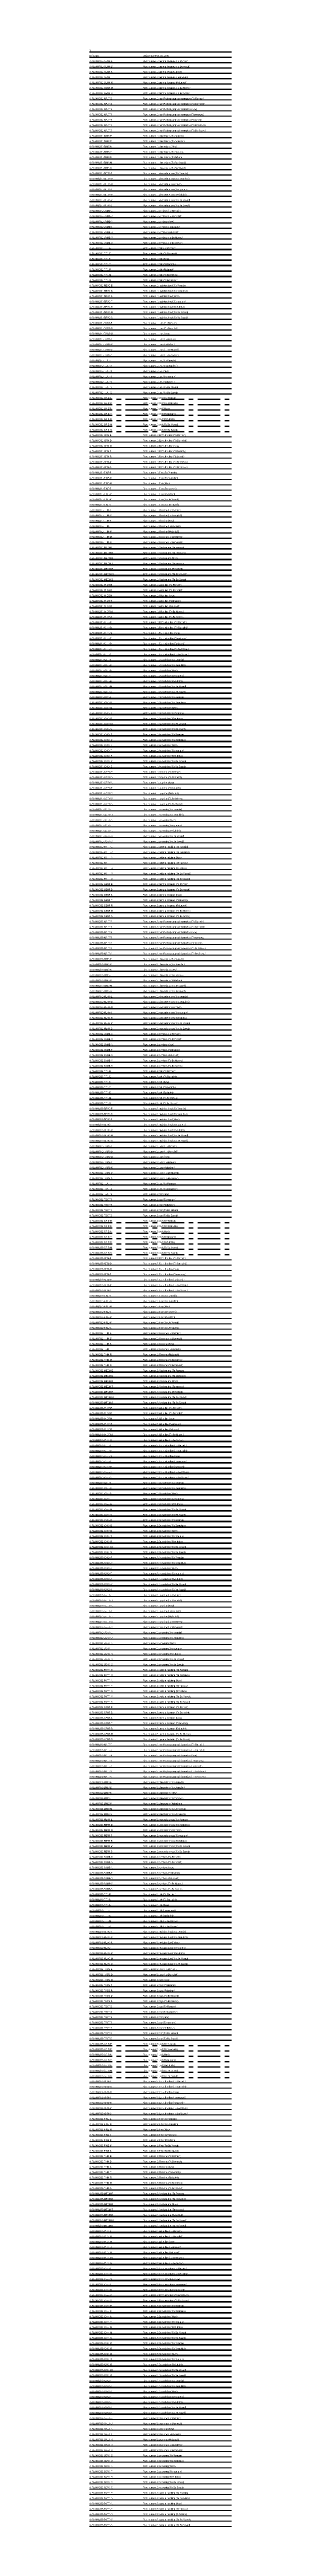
# Model space of a CAD drawing. Header units: millimetres. Extents: x 0 to 200, y -3472 to 3.
import ezdxf

# ---------------------------------------------------------------- set-up
doc = ezdxf.new("R2010")
doc.units = ezdxf.units.MM
doc.linetypes.add('CENTER', pattern=[50.8, 31.75, -6.35, 6.35, -6.35])
doc.layers.get('Defpoints').update_dxf_attribs({"color": 140})
for name, color, linetype, lineweight in [('A-PLAN-0001-DIMS-D', 11, 'Continuous', 25), ('A-PLAN-0001-DIMS-E', 201, 'Continuous', 25), ('A-PLAN-0001-DIMS-M', 51, 'Continuous', 25), ('A-PLAN-0001-DIMS-N', 171, 'Continuous', 25), ('A-PLAN-0001-DIMS-R', 131, 'Continuous', 25), ('A-PLAN-0001-DIMS-S', 101, 'Continuous', 25), ('A-PLAN-0001-DIMS-T', 31, 'Continuous', 25), ('A-PLAN-0001-FINE-D', 11, 'Continuous', 18), ('A-PLAN-0001-FINE-E', 201, 'Continuous', 18), ('A-PLAN-0001-FINE-M', 51, 'Continuous', 18), ('A-PLAN-0001-FINE-N', 171, 'Continuous', 18), ('A-PLAN-0001-FINE-R', 131, 'Continuous', 18), ('A-PLAN-0001-FINE-S', 101, 'Continuous', 18), ('A-PLAN-0001-FINE-T', 31, 'Continuous', 18), ('A-PLAN-0001-GENF-D', 12, 'Continuous', 25), ('A-PLAN-0001-GENF-E', 202, 'Continuous', 25), ('A-PLAN-0001-GENF-M', 52, 'Continuous', 25), ('A-PLAN-0001-GENF-N', 172, 'Continuous', 25), ('A-PLAN-0001-GENF-R', 132, 'Continuous', 25), ('A-PLAN-0001-GENF-S', 102, 'Continuous', 25), ('A-PLAN-0001-GENF-T', 32, 'Continuous', 25), ('A-PLAN-0001-GREY-D', 8, 'Continuous', 13), ('A-PLAN-0001-GREY-E', 8, 'Continuous', 13), ('A-PLAN-0001-GREY-M', 8, 'Continuous', 13), ('A-PLAN-0001-GREY-N', 8, 'Continuous', 13), ('A-PLAN-0001-GREY-R', 8, 'Continuous', 13), ('A-PLAN-0001-GREY-S', 8, 'Continuous', 13), ('A-PLAN-0001-GREY-T', 8, 'Continuous', 13), ('A-PLAN-0001-GRID-D', 11, 'CENTER', 25), ('A-PLAN-0001-GRID-E', 201, 'CENTER', 25), ('A-PLAN-0001-GRID-M', 51, 'CENTER', 25), ('A-PLAN-0001-GRID-N', 171, 'CENTER', 25), ('A-PLAN-0001-GRID-R', 131, 'CENTER', 25), ('A-PLAN-0001-GRID-S', 101, 'CENTER', 25), ('A-PLAN-0001-GRID-T', 31, 'CENTER', 25), ('A-PLAN-0001-MEDM-D', 13, 'Continuous', 35), ('A-PLAN-0001-MEDM-E', 203, 'Continuous', 35), ('A-PLAN-0001-MEDM-M', 53, 'Continuous', 35), ('A-PLAN-0001-MEDM-N', 173, 'Continuous', 35), ('A-PLAN-0001-MEDM-R', 133, 'Continuous', 35), ('A-PLAN-0001-MEDM-S', 103, 'Continuous', 35), ('A-PLAN-0001-MEDM-T', 33, 'Continuous', 35), ('A-PLAN-0001-PATT -D', 19, 'Continuous', 13), ('A-PLAN-0001-PATT -E', 209, 'Continuous', 13), ('A-PLAN-0001-PATT -M', 59, 'Continuous', 13), ('A-PLAN-0001-PATT -N', 179, 'Continuous', 13), ('A-PLAN-0001-PATT -R', 139, 'Continuous', 13), ('A-PLAN-0001-PATT -S', 109, 'Continuous', 13), ('A-PLAN-0001-PATT -T', 39, 'Continuous', 13), ('A-PLAN-0001-REFR-D', 11, 'Continuous', 25), ('A-PLAN-0001-REFR-E', 201, 'Continuous', 25), ('A-PLAN-0001-REFR-M', 51, 'Continuous', 25), ('A-PLAN-0001-REFR-N', 171, 'Continuous', 25), ('A-PLAN-0001-REFR-R', 131, 'Continuous', 25), ('A-PLAN-0001-REFR-S', 101, 'Continuous', 25), ('A-PLAN-0001-REFR-T', 31, 'Continuous', 25), ('A-PLAN-0001-REVC-D', 71, 'Continuous', 25), ('A-PLAN-0001-REVC-E', 71, 'Continuous', 25), ('A-PLAN-0001-REVC-M', 71, 'Continuous', 25), ('A-PLAN-0001-REVC-N', 71, 'Continuous', 25), ('A-PLAN-0001-REVC-R', 71, 'Continuous', 25), ('A-PLAN-0001-REVC-S', 71, 'Continuous', 25), ('A-PLAN-0001-REVC-T', 71, 'Continuous', 25), ('A-PLAN-0001-SCRN-D', 9, 'Continuous', 13), ('A-PLAN-0001-SCRN-E', 9, 'Continuous', 13), ('A-PLAN-0001-SCRN-M', 9, 'Continuous', 13), ('A-PLAN-0001-SCRN-N', 9, 'Continuous', 13), ('A-PLAN-0001-SCRN-R', 9, 'Continuous', 13), ('A-PLAN-0001-SCRN-S', 9, 'Continuous', 13), ('A-PLAN-0001-SCRN-T', 9, 'Continuous', 13), ('A-PLAN-0001-SYMB-D', 11, 'Continuous', 25), ('A-PLAN-0001-SYMB-E', 201, 'Continuous', 25), ('A-PLAN-0001-SYMB-M', 51, 'Continuous', 25), ('A-PLAN-0001-SYMB-N', 171, 'Continuous', 25), ('A-PLAN-0001-SYMB-R', 131, 'Continuous', 25), ('A-PLAN-0001-SYMB-S', 101, 'Continuous', 25), ('A-PLAN-0001-SYMB-T', 31, 'Continuous', 25), ('A-PLAN-0001-TAGS-D', 11, 'Continuous', 25), ('A-PLAN-0001-TAGS-E', 201, 'Continuous', 25), ('A-PLAN-0001-TAGS-M', 51, 'Continuous', 25), ('A-PLAN-0001-TAGS-N', 171, 'Continuous', 25), ('A-PLAN-0001-TAGS-R', 131, 'Continuous', 25), ('A-PLAN-0001-TAGS-S', 101, 'Continuous', 25), ('A-PLAN-0001-TAGS-T', 31, 'Continuous', 25), ('A-PLAN-0001-TEXT-D', 11, 'Continuous', 25), ('A-PLAN-0001-TEXT-E', 201, 'Continuous', 25), ('A-PLAN-0001-TEXT-M', 51, 'Continuous', 25), ('A-PLAN-0001-TEXT-N', 171, 'Continuous', 25), ('A-PLAN-0001-TEXT-R', 131, 'Continuous', 25), ('A-PLAN-0001-TEXT-S', 101, 'Continuous', 25), ('A-PLAN-0001-TEXT-T', 31, 'Continuous', 25), ('A-PLAN-0001-THIN-D', 12, 'Continuous', 25), ('A-PLAN-0001-THIN-E', 202, 'Continuous', 25), ('A-PLAN-0001-THIN-M', 52, 'Continuous', 25), ('A-PLAN-0001-THIN-N', 172, 'Continuous', 25), ('A-PLAN-0001-THIN-R', 132, 'Continuous', 25), ('A-PLAN-0001-THIN-S', 102, 'Continuous', 25), ('A-PLAN-0001-THIN-T', 32, 'Continuous', 25), ('A-PLAN-0001-TITL-D', 13, 'Continuous', 50), ('A-PLAN-0001-TITL-E', 203, 'Continuous', 50), ('A-PLAN-0001-TITL-M', 53, 'Continuous', 50), ('A-PLAN-0001-TITL-N', 173, 'Continuous', 50), ('A-PLAN-0001-TITL-R', 133, 'Continuous', 50), ('A-PLAN-0001-TITL-S', 103, 'Continuous', 50), ('A-PLAN-0001-TITL-T', 33, 'Continuous', 50), ('A-PLAN-0001-WIDE-D', 14, 'Continuous', 50), ('A-PLAN-0001-WIDE-E', 204, 'Continuous', 50), ('A-PLAN-0001-WIDE-M', 54, 'Continuous', 50), ('A-PLAN-0001-WIDE-N', 174, 'Continuous', 50), ('A-PLAN-0001-WIDE-R', 134, 'Continuous', 50), ('A-PLAN-0001-WIDE-S', 104, 'Continuous', 50), ('A-PLAN-0001-WIDE-T', 34, 'Continuous', 50), ('A-PLAN-0001-XFIN-D', 10, 'Continuous', 13), ('A-PLAN-0001-XFIN-E', 200, 'Continuous', 13), ('A-PLAN-0001-XFIN-M', 50, 'Continuous', 13), ('A-PLAN-0001-XFIN-N', 170, 'Continuous', 13), ('A-PLAN-0001-XFIN-R', 130, 'Continuous', 13), ('A-PLAN-0001-XFIN-S', 100, 'Continuous', 13), ('A-PLAN-0001-XFIN-T', 30, 'Continuous', 13), ('A-PLAN-0001-XXXX-D', 18, 'Continuous', 200), ('A-PLAN-0001-XXXX-E', 208, 'Continuous', 200), ('A-PLAN-0001-XXXX-M', 58, 'Continuous', 200), ('A-PLAN-0001-XXXX-N', 178, 'Continuous', 200), ('A-PLAN-0001-XXXX-R', 138, 'Continuous', 200), ('A-PLAN-0001-XXXX-S', 108, 'Continuous', 200), ('A-PLAN-0001-XXXX-T', 38, 'Continuous', 200), ('A-PLAN-0001-XXX~-D', 17, 'Continuous', 140), ('A-PLAN-0001-XXX~-E', 207, 'Continuous', 140), ('A-PLAN-0001-XXX~-M', 57, 'Continuous', 140), ('A-PLAN-0001-XXX~-N', 177, 'Continuous', 140), ('A-PLAN-0001-XXX~-R', 137, 'Continuous', 140), ('A-PLAN-0001-XXX~-S', 107, 'Continuous', 140), ('A-PLAN-0001-XXX~-T', 37, 'Continuous', 140), ('A-PLAN-0001-XX~~-D', 16, 'Continuous', 100), ('A-PLAN-0001-XX~~-E', 206, 'Continuous', 100), ('A-PLAN-0001-XX~~-M', 56, 'Continuous', 100), ('A-PLAN-0001-XX~~-N', 176, 'Continuous', 100), ('A-PLAN-0001-XX~~-R', 136, 'Continuous', 100), ('A-PLAN-0001-XX~~-S', 106, 'Continuous', 100), ('A-PLAN-0001-XX~~-T', 36, 'Continuous', 100), ('A-PLAN-0001-X~~~-D', 15, 'Continuous', 70), ('A-PLAN-0001-X~~~-E', 205, 'Continuous', 70), ('A-PLAN-0001-X~~~-M', 55, 'Continuous', 70), ('A-PLAN-0001-X~~~-N', 175, 'Continuous', 70), ('A-PLAN-0001-X~~~-R', 135, 'Continuous', 70), ('A-PLAN-0001-X~~~-S', 105, 'Continuous', 70), ('A-PLAN-0001-X~~~-T', 35, 'Continuous', 70), ('A-PLAN-0002-DIMS-D', 11, 'Continuous', 25), ('A-PLAN-0002-DIMS-E', 201, 'Continuous', 25), ('A-PLAN-0002-DIMS-M', 51, 'Continuous', 25), ('A-PLAN-0002-DIMS-N', 171, 'Continuous', 25), ('A-PLAN-0002-DIMS-R', 131, 'Continuous', 25), ('A-PLAN-0002-DIMS-S', 101, 'Continuous', 25), ('A-PLAN-0002-DIMS-T', 31, 'Continuous', 25), ('A-PLAN-0002-FINE-D', 11, 'Continuous', 18), ('A-PLAN-0002-FINE-E', 201, 'Continuous', 18), ('A-PLAN-0002-FINE-M', 51, 'Continuous', 18), ('A-PLAN-0002-FINE-N', 171, 'Continuous', 18), ('A-PLAN-0002-FINE-R', 131, 'Continuous', 18), ('A-PLAN-0002-FINE-S', 101, 'Continuous', 18), ('A-PLAN-0002-FINE-T', 31, 'Continuous', 18), ('A-PLAN-0002-GENF-D', 12, 'Continuous', 25), ('A-PLAN-0002-GENF-E', 202, 'Continuous', 25), ('A-PLAN-0002-GENF-M', 52, 'Continuous', 25), ('A-PLAN-0002-GENF-N', 172, 'Continuous', 25), ('A-PLAN-0002-GENF-R', 132, 'Continuous', 25), ('A-PLAN-0002-GENF-S', 102, 'Continuous', 25), ('A-PLAN-0002-GENF-T', 32, 'Continuous', 25), ('A-PLAN-0002-GREY-D', 8, 'Continuous', 13), ('A-PLAN-0002-GREY-E', 8, 'Continuous', 13), ('A-PLAN-0002-GREY-M', 8, 'Continuous', 13), ('A-PLAN-0002-GREY-N', 8, 'Continuous', 13), ('A-PLAN-0002-GREY-R', 8, 'Continuous', 13), ('A-PLAN-0002-GREY-S', 8, 'Continuous', 13), ('A-PLAN-0002-GREY-T', 8, 'Continuous', 13), ('A-PLAN-0002-GRID-D', 11, 'CENTER', 25), ('A-PLAN-0002-GRID-E', 201, 'CENTER', 25), ('A-PLAN-0002-GRID-M', 51, 'CENTER', 25), ('A-PLAN-0002-GRID-N', 171, 'CENTER', 25), ('A-PLAN-0002-GRID-R', 131, 'CENTER', 25), ('A-PLAN-0002-GRID-S', 101, 'CENTER', 25), ('A-PLAN-0002-GRID-T', 31, 'CENTER', 25), ('A-PLAN-0002-MEDM-D', 13, 'Continuous', 35), ('A-PLAN-0002-MEDM-E', 203, 'Continuous', 35), ('A-PLAN-0002-MEDM-M', 53, 'Continuous', 35), ('A-PLAN-0002-MEDM-N', 173, 'Continuous', 35), ('A-PLAN-0002-MEDM-R', 133, 'Continuous', 35), ('A-PLAN-0002-MEDM-S', 103, 'Continuous', 35), ('A-PLAN-0002-MEDM-T', 33, 'Continuous', 35), ('A-PLAN-0002-PATT -D', 19, 'Continuous', 13), ('A-PLAN-0002-PATT -E', 209, 'Continuous', 13), ('A-PLAN-0002-PATT -M', 59, 'Continuous', 13), ('A-PLAN-0002-PATT -N', 179, 'Continuous', 13), ('A-PLAN-0002-PATT -R', 139, 'Continuous', 13), ('A-PLAN-0002-PATT -S', 109, 'Continuous', 13), ('A-PLAN-0002-PATT -T', 39, 'Continuous', 13), ('A-PLAN-0002-REFR-D', 11, 'Continuous', 25), ('A-PLAN-0002-REFR-E', 201, 'Continuous', 25), ('A-PLAN-0002-REFR-M', 51, 'Continuous', 25), ('A-PLAN-0002-REFR-N', 171, 'Continuous', 25), ('A-PLAN-0002-REFR-R', 131, 'Continuous', 25), ('A-PLAN-0002-REFR-S', 101, 'Continuous', 25), ('A-PLAN-0002-REFR-T', 31, 'Continuous', 25), ('A-PLAN-0002-REVC-D', 71, 'Continuous', 25), ('A-PLAN-0002-REVC-E', 71, 'Continuous', 25), ('A-PLAN-0002-REVC-M', 71, 'Continuous', 25), ('A-PLAN-0002-REVC-N', 71, 'Continuous', 25), ('A-PLAN-0002-REVC-R', 71, 'Continuous', 25), ('A-PLAN-0002-REVC-S', 71, 'Continuous', 25), ('A-PLAN-0002-REVC-T', 71, 'Continuous', 25), ('A-PLAN-0002-SCRN-D', 9, 'Continuous', 13), ('A-PLAN-0002-SCRN-E', 9, 'Continuous', 13), ('A-PLAN-0002-SCRN-M', 9, 'Continuous', 13), ('A-PLAN-0002-SCRN-N', 9, 'Continuous', 13), ('A-PLAN-0002-SCRN-R', 9, 'Continuous', 13), ('A-PLAN-0002-SCRN-S', 9, 'Continuous', 13), ('A-PLAN-0002-SCRN-T', 9, 'Continuous', 13), ('A-PLAN-0002-SYMB-D', 11, 'Continuous', 25), ('A-PLAN-0002-SYMB-E', 201, 'Continuous', 25), ('A-PLAN-0002-SYMB-M', 51, 'Continuous', 25), ('A-PLAN-0002-SYMB-N', 171, 'Continuous', 25), ('A-PLAN-0002-SYMB-R', 131, 'Continuous', 25), ('A-PLAN-0002-SYMB-S', 101, 'Continuous', 25), ('A-PLAN-0002-SYMB-T', 31, 'Continuous', 25), ('A-PLAN-0002-TAGS-D', 11, 'Continuous', 25), ('A-PLAN-0002-TAGS-E', 201, 'Continuous', 25), ('A-PLAN-0002-TAGS-M', 51, 'Continuous', 25), ('A-PLAN-0002-TAGS-N', 171, 'Continuous', 25), ('A-PLAN-0002-TAGS-R', 131, 'Continuous', 25), ('A-PLAN-0002-TAGS-S', 101, 'Continuous', 25), ('A-PLAN-0002-TAGS-T', 31, 'Continuous', 25), ('A-PLAN-0002-TEXT-D', 11, 'Continuous', 25), ('A-PLAN-0002-TEXT-E', 201, 'Continuous', 25), ('A-PLAN-0002-TEXT-M', 51, 'Continuous', 25), ('A-PLAN-0002-TEXT-N', 171, 'Continuous', 25), ('A-PLAN-0002-TEXT-R', 131, 'Continuous', 25), ('A-PLAN-0002-TEXT-S', 101, 'Continuous', 25), ('A-PLAN-0002-TEXT-T', 31, 'Continuous', 25), ('A-PLAN-0002-THIN-D', 12, 'Continuous', 25), ('A-PLAN-0002-THIN-E', 202, 'Continuous', 25), ('A-PLAN-0002-THIN-M', 52, 'Continuous', 25), ('A-PLAN-0002-THIN-N', 172, 'Continuous', 25), ('A-PLAN-0002-THIN-R', 132, 'Continuous', 25), ('A-PLAN-0002-THIN-S', 102, 'Continuous', 25), ('A-PLAN-0002-THIN-T', 32, 'Continuous', 25), ('A-PLAN-0002-TITL-D', 13, 'Continuous', 50), ('A-PLAN-0002-TITL-E', 203, 'Continuous', 50), ('A-PLAN-0002-TITL-M', 53, 'Continuous', 50), ('A-PLAN-0002-TITL-N', 173, 'Continuous', 50), ('A-PLAN-0002-TITL-R', 133, 'Continuous', 50), ('A-PLAN-0002-TITL-S', 103, 'Continuous', 50), ('A-PLAN-0002-TITL-T', 33, 'Continuous', 50), ('A-PLAN-0002-WIDE-D', 14, 'Continuous', 50), ('A-PLAN-0002-WIDE-E', 204, 'Continuous', 50), ('A-PLAN-0002-WIDE-M', 54, 'Continuous', 50), ('A-PLAN-0002-WIDE-N', 174, 'Continuous', 50), ('A-PLAN-0002-WIDE-R', 134, 'Continuous', 50), ('A-PLAN-0002-WIDE-S', 104, 'Continuous', 50), ('A-PLAN-0002-WIDE-T', 34, 'Continuous', 50), ('A-PLAN-0002-XFIN-D', 10, 'Continuous', 13), ('A-PLAN-0002-XFIN-E', 200, 'Continuous', 13), ('A-PLAN-0002-XFIN-M', 50, 'Continuous', 13), ('A-PLAN-0002-XFIN-N', 170, 'Continuous', 13), ('A-PLAN-0002-XFIN-R', 130, 'Continuous', 13), ('A-PLAN-0002-XFIN-S', 100, 'Continuous', 13), ('A-PLAN-0002-XFIN-T', 30, 'Continuous', 13), ('A-PLAN-0002-XXXX-D', 18, 'Continuous', 200), ('A-PLAN-0002-XXXX-E', 208, 'Continuous', 200), ('A-PLAN-0002-XXXX-M', 58, 'Continuous', 200), ('A-PLAN-0002-XXXX-N', 178, 'Continuous', 200), ('A-PLAN-0002-XXXX-R', 138, 'Continuous', 200), ('A-PLAN-0002-XXXX-S', 108, 'Continuous', 200), ('A-PLAN-0002-XXXX-T', 38, 'Continuous', 200), ('A-PLAN-0002-XXX~-D', 17, 'Continuous', 140), ('A-PLAN-0002-XXX~-E', 207, 'Continuous', 140), ('A-PLAN-0002-XXX~-M', 57, 'Continuous', 140), ('A-PLAN-0002-XXX~-N', 177, 'Continuous', 140), ('A-PLAN-0002-XXX~-R', 137, 'Continuous', 140), ('A-PLAN-0002-XXX~-S', 107, 'Continuous', 140), ('A-PLAN-0002-XXX~-T', 37, 'Continuous', 140), ('A-PLAN-0002-XX~~-D', 16, 'Continuous', 100), ('A-PLAN-0002-XX~~-E', 206, 'Continuous', 100), ('A-PLAN-0002-XX~~-M', 56, 'Continuous', 100), ('A-PLAN-0002-XX~~-N', 176, 'Continuous', 100), ('A-PLAN-0002-XX~~-R', 136, 'Continuous', 100), ('A-PLAN-0002-XX~~-S', 106, 'Continuous', 100), ('A-PLAN-0002-XX~~-T', 36, 'Continuous', 100), ('A-PLAN-0002-X~~~-D', 15, 'Continuous', 70), ('A-PLAN-0002-X~~~-E', 205, 'Continuous', 70), ('A-PLAN-0002-X~~~-M', 55, 'Continuous', 70), ('A-PLAN-0002-X~~~-N', 175, 'Continuous', 70), ('A-PLAN-0002-X~~~-R', 135, 'Continuous', 70), ('A-PLAN-0002-X~~~-S', 105, 'Continuous', 70), ('A-PLAN-0002-X~~~-T', 35, 'Continuous', 70), ('A-PLAN-0003-DIMS-D', 11, 'Continuous', 25), ('A-PLAN-0003-DIMS-E', 201, 'Continuous', 25), ('A-PLAN-0003-DIMS-M', 51, 'Continuous', 25), ('A-PLAN-0003-DIMS-N', 171, 'Continuous', 25), ('A-PLAN-0003-DIMS-R', 131, 'Continuous', 25), ('A-PLAN-0003-DIMS-S', 101, 'Continuous', 25), ('A-PLAN-0003-DIMS-T', 31, 'Continuous', 25), ('A-PLAN-0003-FINE-D', 11, 'Continuous', 18), ('A-PLAN-0003-FINE-E', 201, 'Continuous', 18), ('A-PLAN-0003-FINE-M', 51, 'Continuous', 18), ('A-PLAN-0003-FINE-N', 171, 'Continuous', 18), ('A-PLAN-0003-FINE-R', 131, 'Continuous', 18), ('A-PLAN-0003-FINE-S', 101, 'Continuous', 18), ('A-PLAN-0003-FINE-T', 31, 'Continuous', 18), ('A-PLAN-0003-GENF-D', 12, 'Continuous', 25), ('A-PLAN-0003-GENF-E', 202, 'Continuous', 25), ('A-PLAN-0003-GENF-M', 52, 'Continuous', 25), ('A-PLAN-0003-GENF-N', 172, 'Continuous', 25), ('A-PLAN-0003-GENF-R', 132, 'Continuous', 25), ('A-PLAN-0003-GENF-S', 102, 'Continuous', 25), ('A-PLAN-0003-GENF-T', 32, 'Continuous', 25), ('A-PLAN-0003-GREY-D', 8, 'Continuous', 13), ('A-PLAN-0003-GREY-E', 8, 'Continuous', 13), ('A-PLAN-0003-GREY-M', 8, 'Continuous', 13), ('A-PLAN-0003-GREY-N', 8, 'Continuous', 13), ('A-PLAN-0003-GREY-R', 8, 'Continuous', 13), ('A-PLAN-0003-GREY-S', 8, 'Continuous', 13), ('A-PLAN-0003-GREY-T', 8, 'Continuous', 13), ('A-PLAN-0003-GRID-D', 11, 'CENTER', 25), ('A-PLAN-0003-GRID-E', 201, 'CENTER', 25), ('A-PLAN-0003-GRID-M', 51, 'CENTER', 25), ('A-PLAN-0003-GRID-N', 171, 'CENTER', 25), ('A-PLAN-0003-GRID-R', 131, 'CENTER', 25), ('A-PLAN-0003-GRID-S', 101, 'CENTER', 25), ('A-PLAN-0003-GRID-T', 31, 'CENTER', 25), ('A-PLAN-0003-MEDM-D', 13, 'Continuous', 35), ('A-PLAN-0003-MEDM-E', 203, 'Continuous', 35), ('A-PLAN-0003-MEDM-M', 53, 'Continuous', 35), ('A-PLAN-0003-MEDM-N', 173, 'Continuous', 35), ('A-PLAN-0003-MEDM-R', 133, 'Continuous', 35), ('A-PLAN-0003-MEDM-S', 103, 'Continuous', 35), ('A-PLAN-0003-MEDM-T', 33, 'Continuous', 35), ('A-PLAN-0003-PATT -D', 19, 'Continuous', 13), ('A-PLAN-0003-PATT -E', 209, 'Continuous', 13), ('A-PLAN-0003-PATT -M', 59, 'Continuous', 13), ('A-PLAN-0003-PATT -N', 179, 'Continuous', 13), ('A-PLAN-0003-PATT -R', 139, 'Continuous', 13), ('A-PLAN-0003-PATT -S', 109, 'Continuous', 13), ('A-PLAN-0003-PATT -T', 39, 'Continuous', 13), ('A-PLAN-0003-REFR-D', 11, 'Continuous', 25), ('A-PLAN-0003-REFR-E', 201, 'Continuous', 25), ('A-PLAN-0003-REFR-M', 51, 'Continuous', 25), ('A-PLAN-0003-REFR-N', 171, 'Continuous', 25), ('A-PLAN-0003-REFR-R', 131, 'Continuous', 25), ('A-PLAN-0003-REFR-S', 101, 'Continuous', 25), ('A-PLAN-0003-REFR-T', 31, 'Continuous', 25), ('A-PLAN-0003-REVC-D', 71, 'Continuous', 25), ('A-PLAN-0003-REVC-E', 71, 'Continuous', 25), ('A-PLAN-0003-REVC-M', 71, 'Continuous', 25), ('A-PLAN-0003-REVC-N', 71, 'Continuous', 25), ('A-PLAN-0003-REVC-R', 71, 'Continuous', 25), ('A-PLAN-0003-REVC-S', 71, 'Continuous', 25), ('A-PLAN-0003-REVC-T', 71, 'Continuous', 25), ('A-PLAN-0003-SCRN-D', 9, 'Continuous', 13), ('A-PLAN-0003-SCRN-E', 9, 'Continuous', 13), ('A-PLAN-0003-SCRN-M', 9, 'Continuous', 13), ('A-PLAN-0003-SCRN-N', 9, 'Continuous', 13), ('A-PLAN-0003-SCRN-R', 9, 'Continuous', 13), ('A-PLAN-0003-SCRN-S', 9, 'Continuous', 13), ('A-PLAN-0003-SCRN-T', 9, 'Continuous', 13), ('A-PLAN-0003-SYMB-D', 11, 'Continuous', 25), ('A-PLAN-0003-SYMB-E', 201, 'Continuous', 25), ('A-PLAN-0003-SYMB-M', 51, 'Continuous', 25), ('A-PLAN-0003-SYMB-N', 171, 'Continuous', 25), ('A-PLAN-0003-SYMB-R', 131, 'Continuous', 25), ('A-PLAN-0003-SYMB-S', 101, 'Continuous', 25), ('A-PLAN-0003-SYMB-T', 31, 'Continuous', 25), ('A-PLAN-0003-TAGS-D', 11, 'Continuous', 25), ('A-PLAN-0003-TAGS-E', 201, 'Continuous', 25), ('A-PLAN-0003-TAGS-M', 51, 'Continuous', 25), ('A-PLAN-0003-TAGS-N', 171, 'Continuous', 25), ('A-PLAN-0003-TAGS-R', 131, 'Continuous', 25), ('A-PLAN-0003-TAGS-S', 101, 'Continuous', 25), ('A-PLAN-0003-TAGS-T', 31, 'Continuous', 25), ('A-PLAN-0003-TEXT-D', 11, 'Continuous', 25), ('A-PLAN-0003-TEXT-E', 201, 'Continuous', 25), ('A-PLAN-0003-TEXT-M', 51, 'Continuous', 25), ('A-PLAN-0003-TEXT-N', 171, 'Continuous', 25), ('A-PLAN-0003-TEXT-R', 131, 'Continuous', 25), ('A-PLAN-0003-TEXT-S', 101, 'Continuous', 25), ('A-PLAN-0003-TEXT-T', 31, 'Continuous', 25), ('A-PLAN-0003-THIN-D', 12, 'Continuous', 25), ('A-PLAN-0003-THIN-E', 202, 'Continuous', 25), ('A-PLAN-0003-THIN-M', 52, 'Continuous', 25), ('A-PLAN-0003-THIN-N', 172, 'Continuous', 25), ('A-PLAN-0003-THIN-R', 132, 'Continuous', 25), ('A-PLAN-0003-THIN-S', 102, 'Continuous', 25), ('A-PLAN-0003-THIN-T', 32, 'Continuous', 25), ('A-PLAN-0003-TITL-D', 13, 'Continuous', 50), ('A-PLAN-0003-TITL-E', 203, 'Continuous', 50), ('A-PLAN-0003-TITL-M', 53, 'Continuous', 50), ('A-PLAN-0003-TITL-N', 173, 'Continuous', 50), ('A-PLAN-0003-TITL-R', 133, 'Continuous', 50), ('A-PLAN-0003-TITL-S', 103, 'Continuous', 50), ('A-PLAN-0003-TITL-T', 33, 'Continuous', 50), ('A-PLAN-0003-WIDE-D', 14, 'Continuous', 50), ('A-PLAN-0003-WIDE-E', 204, 'Continuous', 50), ('A-PLAN-0003-WIDE-M', 54, 'Continuous', 50), ('A-PLAN-0003-WIDE-N', 174, 'Continuous', 50), ('A-PLAN-0003-WIDE-R', 134, 'Continuous', 50), ('A-PLAN-0003-WIDE-S', 104, 'Continuous', 50), ('A-PLAN-0003-WIDE-T', 34, 'Continuous', 50), ('A-PLAN-0003-XFIN-D', 10, 'Continuous', 13), ('A-PLAN-0003-XFIN-E', 200, 'Continuous', 13), ('A-PLAN-0003-XFIN-M', 50, 'Continuous', 13), ('A-PLAN-0003-XFIN-N', 170, 'Continuous', 13), ('A-PLAN-0003-XFIN-R', 130, 'Continuous', 13), ('A-PLAN-0003-XFIN-S', 100, 'Continuous', 13), ('A-PLAN-0003-XFIN-T', 30, 'Continuous', 13), ('A-PLAN-0003-XXXX-D', 18, 'Continuous', 200), ('A-PLAN-0003-XXXX-E', 208, 'Continuous', 200), ('A-PLAN-0003-XXXX-M', 58, 'Continuous', 200), ('A-PLAN-0003-XXXX-N', 178, 'Continuous', 200), ('A-PLAN-0003-XXXX-R', 138, 'Continuous', 200), ('A-PLAN-0003-XXXX-S', 108, 'Continuous', 200), ('A-PLAN-0003-XXXX-T', 38, 'Continuous', 200), ('A-PLAN-0003-XXX~-D', 17, 'Continuous', 140), ('A-PLAN-0003-XXX~-E', 207, 'Continuous', 140), ('A-PLAN-0003-XXX~-M', 57, 'Continuous', 140), ('A-PLAN-0003-XXX~-N', 177, 'Continuous', 140), ('A-PLAN-0003-XXX~-R', 137, 'Continuous', 140), ('A-PLAN-0003-XXX~-S', 107, 'Continuous', 140), ('A-PLAN-0003-XXX~-T', 37, 'Continuous', 140), ('A-PLAN-0003-XX~~-D', 16, 'Continuous', 100), ('A-PLAN-0003-XX~~-E', 206, 'Continuous', 100), ('A-PLAN-0003-XX~~-M', 56, 'Continuous', 100), ('A-PLAN-0003-XX~~-N', 176, 'Continuous', 100), ('A-PLAN-0003-XX~~-R', 136, 'Continuous', 100), ('A-PLAN-0003-XX~~-S', 106, 'Continuous', 100), ('A-PLAN-0003-XX~~-T', 36, 'Continuous', 100), ('A-PLAN-0003-X~~~-D', 15, 'Continuous', 70), ('A-PLAN-0003-X~~~-E', 205, 'Continuous', 70), ('A-PLAN-0003-X~~~-M', 55, 'Continuous', 70), ('A-PLAN-0003-X~~~-N', 175, 'Continuous', 70), ('A-PLAN-0003-X~~~-R', 135, 'Continuous', 70), ('A-PLAN-0003-X~~~-S', 105, 'Continuous', 70), ('A-PLAN-0003-X~~~-T', 35, 'Continuous', 70)]:
    doc.layers.add(name, color=color, linetype=linetype, lineweight=lineweight)
for name, color, linetype, lineweight, plot in [('A-PLAN-0001-NPLT-D', 140, 'Continuous', 13, False), ('A-PLAN-0001-NPLT-E', 140, 'Continuous', 13, False), ('A-PLAN-0001-NPLT-M', 140, 'Continuous', 13, False), ('A-PLAN-0001-NPLT-N', 140, 'Continuous', 13, False), ('A-PLAN-0001-NPLT-R', 140, 'Continuous', 13, False), ('A-PLAN-0001-NPLT-S', 140, 'Continuous', 13, False), ('A-PLAN-0001-NPLT-T', 140, 'Continuous', 13, False), ('A-PLAN-0002-NPLT-D', 140, 'Continuous', 13, False), ('A-PLAN-0002-NPLT-E', 140, 'Continuous', 13, False), ('A-PLAN-0002-NPLT-M', 140, 'Continuous', 13, False), ('A-PLAN-0002-NPLT-N', 140, 'Continuous', 13, False), ('A-PLAN-0002-NPLT-R', 140, 'Continuous', 13, False), ('A-PLAN-0002-NPLT-S', 140, 'Continuous', 13, False), ('A-PLAN-0002-NPLT-T', 140, 'Continuous', 13, False), ('A-PLAN-0003-NPLT-D', 140, 'Continuous', 13, False), ('A-PLAN-0003-NPLT-E', 140, 'Continuous', 13, False), ('A-PLAN-0003-NPLT-M', 140, 'Continuous', 13, False), ('A-PLAN-0003-NPLT-N', 140, 'Continuous', 13, False), ('A-PLAN-0003-NPLT-R', 140, 'Continuous', 13, False), ('A-PLAN-0003-NPLT-S', 140, 'Continuous', 13, False), ('A-PLAN-0003-NPLT-T', 140, 'Continuous', 13, False)]:
    doc.layers.add(name, color=color, linetype=linetype, lineweight=lineweight, plot=plot)
doc.styles.get("Standard").update_dxf_attribs({"font": 'arial.ttf'})

# ---------------------------------------------------------------- blocks, each defined once
blk = doc.blocks.new('Plan-stack')
blk.add_line((0, 0), (200, 0))
at = {"layer": 'A-PLAN-0001-DIMS-D'}
blk.add_line((0, -127.5), (200, -127.5), dxfattribs=at)
at = {"layer": 'A-PLAN-0001-DIMS-E'}
blk.add_line((0, -120), (200, -120), dxfattribs=at)
at = {"layer": 'A-PLAN-0001-DIMS-M'}
blk.add_line((0, -157.5), (200, -157.5), dxfattribs=at)
at = {"layer": 'A-PLAN-0001-DIMS-N'}
blk.add_line((0, -135), (200, -135), dxfattribs=at)
at = {"layer": 'A-PLAN-0001-DIMS-R'}
blk.add_line((0, -150), (200, -150), dxfattribs=at)
at = {"layer": 'A-PLAN-0001-DIMS-S'}
blk.add_line((0, -165), (200, -165), dxfattribs=at)
at = {"layer": 'A-PLAN-0001-DIMS-T'}
blk.add_line((0, -142.5), (200, -142.5), dxfattribs=at)
at = {"layer": 'A-PLAN-0001-FINE-D'}
blk.add_line((0, -600), (200, -600), dxfattribs=at)
at = {"layer": 'A-PLAN-0001-FINE-E'}
blk.add_line((0, -592.5), (200, -592.5), dxfattribs=at)
at = {"layer": 'A-PLAN-0001-FINE-M'}
blk.add_line((0, -630), (200, -630), dxfattribs=at)
at = {"layer": 'A-PLAN-0001-FINE-N'}
blk.add_line((0, -607.5), (200, -607.5), dxfattribs=at)
at = {"layer": 'A-PLAN-0001-FINE-R'}
blk.add_line((0, -622.5), (200, -622.5), dxfattribs=at)
at = {"layer": 'A-PLAN-0001-FINE-S'}
blk.add_line((0, -637.5), (200, -637.5), dxfattribs=at)
at = {"layer": 'A-PLAN-0001-FINE-T'}
blk.add_line((0, -615), (200, -615), dxfattribs=at)
at = {"layer": 'A-PLAN-0001-GENF-D'}
blk.add_line((0, -22.5), (200, -22.5), dxfattribs=at)
at = {"layer": 'A-PLAN-0001-GENF-E'}
blk.add_line((0, -15), (200, -15), dxfattribs=at)
at = {"layer": 'A-PLAN-0001-GENF-M'}
blk.add_line((0, -52.5), (200, -52.5), dxfattribs=at)
at = {"layer": 'A-PLAN-0001-GENF-N'}
blk.add_line((0, -30), (200, -30), dxfattribs=at)
at = {"layer": 'A-PLAN-0001-GENF-R'}
blk.add_line((0, -45), (200, -45), dxfattribs=at)
at = {"layer": 'A-PLAN-0001-GENF-S'}
blk.add_line((0, -60), (200, -60), dxfattribs=at)
at = {"layer": 'A-PLAN-0001-GENF-T'}
blk.add_line((0, -37.5), (200, -37.5), dxfattribs=at)
at = {"layer": 'A-PLAN-0001-GREY-D'}
blk.add_line((0, -1020), (200, -1020), dxfattribs=at)
at = {"layer": 'A-PLAN-0001-GREY-E'}
blk.add_line((0, -1012.5), (200, -1012.5), dxfattribs=at)
at = {"layer": 'A-PLAN-0001-GREY-M'}
blk.add_line((0, -1050), (200, -1050), dxfattribs=at)
at = {"layer": 'A-PLAN-0001-GREY-N'}
blk.add_line((0, -1027.5), (200, -1027.5), dxfattribs=at)
at = {"layer": 'A-PLAN-0001-GREY-R'}
blk.add_line((0, -1042.5), (200, -1042.5), dxfattribs=at)
at = {"layer": 'A-PLAN-0001-GREY-S'}
blk.add_line((0, -1057.5), (200, -1057.5), dxfattribs=at)
at = {"layer": 'A-PLAN-0001-GREY-T'}
blk.add_line((0, -1035), (200, -1035), dxfattribs=at)
at = {"layer": 'A-PLAN-0001-GRID-D'}
blk.add_line((0, -495), (200, -495), dxfattribs=at)
at = {"layer": 'A-PLAN-0001-GRID-E'}
blk.add_line((0, -487.5), (200, -487.5), dxfattribs=at)
at = {"layer": 'A-PLAN-0001-GRID-M'}
blk.add_line((0, -525), (200, -525), dxfattribs=at)
at = {"layer": 'A-PLAN-0001-GRID-N'}
blk.add_line((0, -502.5), (200, -502.5), dxfattribs=at)
at = {"layer": 'A-PLAN-0001-GRID-R'}
blk.add_line((0, -517.5), (200, -517.5), dxfattribs=at)
at = {"layer": 'A-PLAN-0001-GRID-S'}
blk.add_line((0, -532.5), (200, -532.5), dxfattribs=at)
at = {"layer": 'A-PLAN-0001-GRID-T'}
blk.add_line((0, -510), (200, -510), dxfattribs=at)
at = {"layer": 'A-PLAN-0001-MEDM-D'}
blk.add_line((0, -705), (200, -705), dxfattribs=at)
at = {"layer": 'A-PLAN-0001-MEDM-E'}
blk.add_line((0, -697.5), (200, -697.5), dxfattribs=at)
at = {"layer": 'A-PLAN-0001-MEDM-M'}
blk.add_line((0, -735), (200, -735), dxfattribs=at)
at = {"layer": 'A-PLAN-0001-MEDM-N'}
blk.add_line((0, -712.5), (200, -712.5), dxfattribs=at)
at = {"layer": 'A-PLAN-0001-MEDM-R'}
blk.add_line((0, -727.5), (200, -727.5), dxfattribs=at)
at = {"layer": 'A-PLAN-0001-MEDM-S'}
blk.add_line((0, -742.5), (200, -742.5), dxfattribs=at)
at = {"layer": 'A-PLAN-0001-MEDM-T'}
blk.add_line((0, -720), (200, -720), dxfattribs=at)
at = {"layer": 'A-PLAN-0001-NPLT-D'}
blk.add_line((0, -75), (200, -75), dxfattribs=at)
at = {"layer": 'A-PLAN-0001-NPLT-E'}
blk.add_line((0, -67.5), (200, -67.5), dxfattribs=at)
at = {"layer": 'A-PLAN-0001-NPLT-M'}
blk.add_line((0, -105), (200, -105), dxfattribs=at)
at = {"layer": 'A-PLAN-0001-NPLT-N'}
blk.add_line((0, -82.5), (200, -82.5), dxfattribs=at)
at = {"layer": 'A-PLAN-0001-NPLT-R'}
blk.add_line((0, -97.5), (200, -97.5), dxfattribs=at)
at = {"layer": 'A-PLAN-0001-NPLT-S'}
blk.add_line((0, -112.5), (200, -112.5), dxfattribs=at)
at = {"layer": 'A-PLAN-0001-NPLT-T'}
blk.add_line((0, -90), (200, -90), dxfattribs=at)
at = {"layer": 'A-PLAN-0001-PATT -D'}
blk.add_line((0, -1125), (200, -1125), dxfattribs=at)
at = {"layer": 'A-PLAN-0001-PATT -E'}
blk.add_line((0, -1117.5), (200, -1117.5), dxfattribs=at)
at = {"layer": 'A-PLAN-0001-PATT -M'}
blk.add_line((0, -1155), (200, -1155), dxfattribs=at)
at = {"layer": 'A-PLAN-0001-PATT -N'}
blk.add_line((0, -1132.5), (200, -1132.5), dxfattribs=at)
at = {"layer": 'A-PLAN-0001-PATT -R'}
blk.add_line((0, -1147.5), (200, -1147.5), dxfattribs=at)
at = {"layer": 'A-PLAN-0001-PATT -S'}
blk.add_line((0, -1162.5), (200, -1162.5), dxfattribs=at)
at = {"layer": 'A-PLAN-0001-PATT -T'}
blk.add_line((0, -1140), (200, -1140), dxfattribs=at)
at = {"layer": 'A-PLAN-0001-REFR-D'}
blk.add_line((0, -180), (200, -180), dxfattribs=at)
at = {"layer": 'A-PLAN-0001-REFR-E'}
blk.add_line((0, -172.5), (200, -172.5), dxfattribs=at)
at = {"layer": 'A-PLAN-0001-REFR-M'}
blk.add_line((0, -210), (200, -210), dxfattribs=at)
at = {"layer": 'A-PLAN-0001-REFR-N'}
blk.add_line((0, -187.5), (200, -187.5), dxfattribs=at)
at = {"layer": 'A-PLAN-0001-REFR-R'}
blk.add_line((0, -202.5), (200, -202.5), dxfattribs=at)
at = {"layer": 'A-PLAN-0001-REFR-S'}
blk.add_line((0, -217.5), (200, -217.5), dxfattribs=at)
at = {"layer": 'A-PLAN-0001-REFR-T'}
blk.add_line((0, -195), (200, -195), dxfattribs=at)
at = {"layer": 'A-PLAN-0001-REVC-D'}
blk.add_line((0, -337.5), (200, -337.5), dxfattribs=at)
at = {"layer": 'A-PLAN-0001-REVC-E'}
blk.add_line((0, -330), (200, -330), dxfattribs=at)
at = {"layer": 'A-PLAN-0001-REVC-M'}
blk.add_line((0, -367.5), (200, -367.5), dxfattribs=at)
at = {"layer": 'A-PLAN-0001-REVC-N'}
blk.add_line((0, -345), (200, -345), dxfattribs=at)
at = {"layer": 'A-PLAN-0001-REVC-R'}
blk.add_line((0, -360), (200, -360), dxfattribs=at)
at = {"layer": 'A-PLAN-0001-REVC-S'}
blk.add_line((0, -375), (200, -375), dxfattribs=at)
at = {"layer": 'A-PLAN-0001-REVC-T'}
blk.add_line((0, -352.5), (200, -352.5), dxfattribs=at)
at = {"layer": 'A-PLAN-0001-SCRN-D'}
blk.add_line((0, -1072.5), (200, -1072.5), dxfattribs=at)
at = {"layer": 'A-PLAN-0001-SCRN-E'}
blk.add_line((0, -1065), (200, -1065), dxfattribs=at)
at = {"layer": 'A-PLAN-0001-SCRN-M'}
blk.add_line((0, -1102.5), (200, -1102.5), dxfattribs=at)
at = {"layer": 'A-PLAN-0001-SCRN-N'}
blk.add_line((0, -1080), (200, -1080), dxfattribs=at)
at = {"layer": 'A-PLAN-0001-SCRN-R'}
blk.add_line((0, -1095), (200, -1095), dxfattribs=at)
at = {"layer": 'A-PLAN-0001-SCRN-S'}
blk.add_line((0, -1110), (200, -1110), dxfattribs=at)
at = {"layer": 'A-PLAN-0001-SCRN-T'}
blk.add_line((0, -1087.5), (200, -1087.5), dxfattribs=at)
at = {"layer": 'A-PLAN-0001-SYMB-D'}
blk.add_line((0, -232.5), (200, -232.5), dxfattribs=at)
at = {"layer": 'A-PLAN-0001-SYMB-E'}
blk.add_line((0, -225), (200, -225), dxfattribs=at)
at = {"layer": 'A-PLAN-0001-SYMB-M'}
blk.add_line((0, -262.5), (200, -262.5), dxfattribs=at)
at = {"layer": 'A-PLAN-0001-SYMB-N'}
blk.add_line((0, -240), (200, -240), dxfattribs=at)
at = {"layer": 'A-PLAN-0001-SYMB-R'}
blk.add_line((0, -255), (200, -255), dxfattribs=at)
at = {"layer": 'A-PLAN-0001-SYMB-S'}
blk.add_line((0, -270), (200, -270), dxfattribs=at)
at = {"layer": 'A-PLAN-0001-SYMB-T'}
blk.add_line((0, -247.5), (200, -247.5), dxfattribs=at)
at = {"layer": 'A-PLAN-0001-TAGS-D'}
blk.add_line((0, -390), (200, -390), dxfattribs=at)
at = {"layer": 'A-PLAN-0001-TAGS-E'}
blk.add_line((0, -382.5), (200, -382.5), dxfattribs=at)
at = {"layer": 'A-PLAN-0001-TAGS-M'}
blk.add_line((0, -420), (200, -420), dxfattribs=at)
at = {"layer": 'A-PLAN-0001-TAGS-N'}
blk.add_line((0, -397.5), (200, -397.5), dxfattribs=at)
at = {"layer": 'A-PLAN-0001-TAGS-R'}
blk.add_line((0, -412.5), (200, -412.5), dxfattribs=at)
at = {"layer": 'A-PLAN-0001-TAGS-S'}
blk.add_line((0, -427.5), (200, -427.5), dxfattribs=at)
at = {"layer": 'A-PLAN-0001-TAGS-T'}
blk.add_line((0, -405), (200, -405), dxfattribs=at)
at = {"layer": 'A-PLAN-0001-TEXT-D'}
blk.add_line((0, -442.5), (200, -442.5), dxfattribs=at)
at = {"layer": 'A-PLAN-0001-TEXT-E'}
blk.add_line((0, -435), (200, -435), dxfattribs=at)
at = {"layer": 'A-PLAN-0001-TEXT-M'}
blk.add_line((0, -472.5), (200, -472.5), dxfattribs=at)
at = {"layer": 'A-PLAN-0001-TEXT-N'}
blk.add_line((0, -450), (200, -450), dxfattribs=at)
at = {"layer": 'A-PLAN-0001-TEXT-R'}
blk.add_line((0, -465), (200, -465), dxfattribs=at)
at = {"layer": 'A-PLAN-0001-TEXT-S'}
blk.add_line((0, -480), (200, -480), dxfattribs=at)
at = {"layer": 'A-PLAN-0001-TEXT-T'}
blk.add_line((0, -457.5), (200, -457.5), dxfattribs=at)
at = {"layer": 'A-PLAN-0001-THIN-D'}
blk.add_line((0, -652.5), (200, -652.5), dxfattribs=at)
at = {"layer": 'A-PLAN-0001-THIN-E'}
blk.add_line((0, -645), (200, -645), dxfattribs=at)
at = {"layer": 'A-PLAN-0001-THIN-M'}
blk.add_line((0, -682.5), (200, -682.5), dxfattribs=at)
at = {"layer": 'A-PLAN-0001-THIN-N'}
blk.add_line((0, -660), (200, -660), dxfattribs=at)
at = {"layer": 'A-PLAN-0001-THIN-R'}
blk.add_line((0, -675), (200, -675), dxfattribs=at)
at = {"layer": 'A-PLAN-0001-THIN-S'}
blk.add_line((0, -690), (200, -690), dxfattribs=at)
at = {"layer": 'A-PLAN-0001-THIN-T'}
blk.add_line((0, -667.5), (200, -667.5), dxfattribs=at)
at = {"layer": 'A-PLAN-0001-TITL-D'}
blk.add_line((0, -285), (200, -285), dxfattribs=at)
at = {"layer": 'A-PLAN-0001-TITL-E'}
blk.add_line((0, -277.5), (200, -277.5), dxfattribs=at)
at = {"layer": 'A-PLAN-0001-TITL-M'}
blk.add_line((0, -315), (200, -315), dxfattribs=at)
at = {"layer": 'A-PLAN-0001-TITL-N'}
blk.add_line((0, -292.5), (200, -292.5), dxfattribs=at)
at = {"layer": 'A-PLAN-0001-TITL-R'}
blk.add_line((0, -307.5), (200, -307.5), dxfattribs=at)
at = {"layer": 'A-PLAN-0001-TITL-S'}
blk.add_line((0, -322.5), (200, -322.5), dxfattribs=at)
at = {"layer": 'A-PLAN-0001-TITL-T'}
blk.add_line((0, -300), (200, -300), dxfattribs=at)
at = {"layer": 'A-PLAN-0001-WIDE-D'}
blk.add_line((0, -757.5), (200, -757.5), dxfattribs=at)
at = {"layer": 'A-PLAN-0001-WIDE-E'}
blk.add_line((0, -750), (200, -750), dxfattribs=at)
at = {"layer": 'A-PLAN-0001-WIDE-M'}
blk.add_line((0, -787.5), (200, -787.5), dxfattribs=at)
at = {"layer": 'A-PLAN-0001-WIDE-N'}
blk.add_line((0, -765), (200, -765), dxfattribs=at)
at = {"layer": 'A-PLAN-0001-WIDE-R'}
blk.add_line((0, -780), (200, -780), dxfattribs=at)
at = {"layer": 'A-PLAN-0001-WIDE-S'}
blk.add_line((0, -795), (200, -795), dxfattribs=at)
at = {"layer": 'A-PLAN-0001-WIDE-T'}
blk.add_line((0, -772.5), (200, -772.5), dxfattribs=at)
at = {"layer": 'A-PLAN-0001-XFIN-D'}
blk.add_line((0, -547.5), (200, -547.5), dxfattribs=at)
at = {"layer": 'A-PLAN-0001-XFIN-E'}
blk.add_line((0, -540), (200, -540), dxfattribs=at)
at = {"layer": 'A-PLAN-0001-XFIN-M'}
blk.add_line((0, -577.5), (200, -577.5), dxfattribs=at)
at = {"layer": 'A-PLAN-0001-XFIN-N'}
blk.add_line((0, -555), (200, -555), dxfattribs=at)
at = {"layer": 'A-PLAN-0001-XFIN-R'}
blk.add_line((0, -570), (200, -570), dxfattribs=at)
at = {"layer": 'A-PLAN-0001-XFIN-S'}
blk.add_line((0, -585), (200, -585), dxfattribs=at)
at = {"layer": 'A-PLAN-0001-XFIN-T'}
blk.add_line((0, -562.5), (200, -562.5), dxfattribs=at)
at = {"layer": 'A-PLAN-0001-XXXX-D'}
blk.add_line((0, -967.5), (200, -967.5), dxfattribs=at)
at = {"layer": 'A-PLAN-0001-XXXX-E'}
blk.add_line((0, -960), (200, -960), dxfattribs=at)
at = {"layer": 'A-PLAN-0001-XXXX-M'}
blk.add_line((0, -997.5), (200, -997.5), dxfattribs=at)
at = {"layer": 'A-PLAN-0001-XXXX-N'}
blk.add_line((0, -975), (200, -975), dxfattribs=at)
at = {"layer": 'A-PLAN-0001-XXXX-R'}
blk.add_line((0, -990), (200, -990), dxfattribs=at)
at = {"layer": 'A-PLAN-0001-XXXX-S'}
blk.add_line((0, -1005), (200, -1005), dxfattribs=at)
at = {"layer": 'A-PLAN-0001-XXXX-T'}
blk.add_line((0, -982.5), (200, -982.5), dxfattribs=at)
at = {"layer": 'A-PLAN-0001-XXX~-D'}
blk.add_line((0, -915), (200, -915), dxfattribs=at)
at = {"layer": 'A-PLAN-0001-XXX~-E'}
blk.add_line((0, -907.5), (200, -907.5), dxfattribs=at)
at = {"layer": 'A-PLAN-0001-XXX~-M'}
blk.add_line((0, -945), (200, -945), dxfattribs=at)
at = {"layer": 'A-PLAN-0001-XXX~-N'}
blk.add_line((0, -922.5), (200, -922.5), dxfattribs=at)
at = {"layer": 'A-PLAN-0001-XXX~-R'}
blk.add_line((0, -937.5), (200, -937.5), dxfattribs=at)
at = {"layer": 'A-PLAN-0001-XXX~-S'}
blk.add_line((0, -952.5), (200, -952.5), dxfattribs=at)
at = {"layer": 'A-PLAN-0001-XXX~-T'}
blk.add_line((0, -930), (200, -930), dxfattribs=at)
at = {"layer": 'A-PLAN-0001-XX~~-D'}
blk.add_line((0, -862.5), (200, -862.5), dxfattribs=at)
at = {"layer": 'A-PLAN-0001-XX~~-E'}
blk.add_line((0, -855), (200, -855), dxfattribs=at)
at = {"layer": 'A-PLAN-0001-XX~~-M'}
blk.add_line((0, -892.5), (200, -892.5), dxfattribs=at)
at = {"layer": 'A-PLAN-0001-XX~~-N'}
blk.add_line((0, -870), (200, -870), dxfattribs=at)
at = {"layer": 'A-PLAN-0001-XX~~-R'}
blk.add_line((0, -885), (200, -885), dxfattribs=at)
at = {"layer": 'A-PLAN-0001-XX~~-S'}
blk.add_line((0, -900), (200, -900), dxfattribs=at)
at = {"layer": 'A-PLAN-0001-XX~~-T'}
blk.add_line((0, -877.5), (200, -877.5), dxfattribs=at)
at = {"layer": 'A-PLAN-0001-X~~~-D'}
blk.add_line((0, -810), (200, -810), dxfattribs=at)
at = {"layer": 'A-PLAN-0001-X~~~-E'}
blk.add_line((0, -802.5), (200, -802.5), dxfattribs=at)
at = {"layer": 'A-PLAN-0001-X~~~-M'}
blk.add_line((0, -840), (200, -840), dxfattribs=at)
at = {"layer": 'A-PLAN-0001-X~~~-N'}
blk.add_line((0, -817.5), (200, -817.5), dxfattribs=at)
at = {"layer": 'A-PLAN-0001-X~~~-R'}
blk.add_line((0, -832.5), (200, -832.5), dxfattribs=at)
at = {"layer": 'A-PLAN-0001-X~~~-S'}
blk.add_line((0, -847.5), (200, -847.5), dxfattribs=at)
at = {"layer": 'A-PLAN-0001-X~~~-T'}
blk.add_line((0, -825), (200, -825), dxfattribs=at)
at = {"layer": 'A-PLAN-0002-DIMS-D'}
blk.add_line((0, -1282.5), (200, -1282.5), dxfattribs=at)
at = {"layer": 'A-PLAN-0002-DIMS-E'}
blk.add_line((0, -1275), (200, -1275), dxfattribs=at)
at = {"layer": 'A-PLAN-0002-DIMS-M'}
blk.add_line((0, -1312.5), (200, -1312.5), dxfattribs=at)
at = {"layer": 'A-PLAN-0002-DIMS-N'}
blk.add_line((0, -1290), (200, -1290), dxfattribs=at)
at = {"layer": 'A-PLAN-0002-DIMS-R'}
blk.add_line((0, -1305), (200, -1305), dxfattribs=at)
at = {"layer": 'A-PLAN-0002-DIMS-S'}
blk.add_line((0, -1320), (200, -1320), dxfattribs=at)
at = {"layer": 'A-PLAN-0002-DIMS-T'}
blk.add_line((0, -1297.5), (200, -1297.5), dxfattribs=at)
at = {"layer": 'A-PLAN-0002-FINE-D'}
blk.add_line((0, -1755), (200, -1755), dxfattribs=at)
at = {"layer": 'A-PLAN-0002-FINE-E'}
blk.add_line((0, -1747.5), (200, -1747.5), dxfattribs=at)
at = {"layer": 'A-PLAN-0002-FINE-M'}
blk.add_line((0, -1785), (200, -1785), dxfattribs=at)
at = {"layer": 'A-PLAN-0002-FINE-N'}
blk.add_line((0, -1762.5), (200, -1762.5), dxfattribs=at)
at = {"layer": 'A-PLAN-0002-FINE-R'}
blk.add_line((0, -1777.5), (200, -1777.5), dxfattribs=at)
at = {"layer": 'A-PLAN-0002-FINE-S'}
blk.add_line((0, -1792.5), (200, -1792.5), dxfattribs=at)
at = {"layer": 'A-PLAN-0002-FINE-T'}
blk.add_line((0, -1770), (200, -1770), dxfattribs=at)
at = {"layer": 'A-PLAN-0002-GENF-D'}
blk.add_line((0, -1177.5), (200, -1177.5), dxfattribs=at)
at = {"layer": 'A-PLAN-0002-GENF-E'}
blk.add_line((0, -1170), (200, -1170), dxfattribs=at)
at = {"layer": 'A-PLAN-0002-GENF-M'}
blk.add_line((0, -1207.5), (200, -1207.5), dxfattribs=at)
at = {"layer": 'A-PLAN-0002-GENF-N'}
blk.add_line((0, -1185), (200, -1185), dxfattribs=at)
at = {"layer": 'A-PLAN-0002-GENF-R'}
blk.add_line((0, -1200), (200, -1200), dxfattribs=at)
at = {"layer": 'A-PLAN-0002-GENF-S'}
blk.add_line((0, -1215), (200, -1215), dxfattribs=at)
at = {"layer": 'A-PLAN-0002-GENF-T'}
blk.add_line((0, -1192.5), (200, -1192.5), dxfattribs=at)
at = {"layer": 'A-PLAN-0002-GREY-D'}
blk.add_line((0, -2175), (200, -2175), dxfattribs=at)
at = {"layer": 'A-PLAN-0002-GREY-E'}
blk.add_line((0, -2167.5), (200, -2167.5), dxfattribs=at)
at = {"layer": 'A-PLAN-0002-GREY-M'}
blk.add_line((0, -2205), (200, -2205), dxfattribs=at)
at = {"layer": 'A-PLAN-0002-GREY-N'}
blk.add_line((0, -2182.5), (200, -2182.5), dxfattribs=at)
at = {"layer": 'A-PLAN-0002-GREY-R'}
blk.add_line((0, -2197.5), (200, -2197.5), dxfattribs=at)
at = {"layer": 'A-PLAN-0002-GREY-S'}
blk.add_line((0, -2212.5), (200, -2212.5), dxfattribs=at)
at = {"layer": 'A-PLAN-0002-GREY-T'}
blk.add_line((0, -2190), (200, -2190), dxfattribs=at)
at = {"layer": 'A-PLAN-0002-GRID-D'}
blk.add_line((0, -1650), (200, -1650), dxfattribs=at)
at = {"layer": 'A-PLAN-0002-GRID-E'}
blk.add_line((0, -1642.5), (200, -1642.5), dxfattribs=at)
at = {"layer": 'A-PLAN-0002-GRID-M'}
blk.add_line((0, -1680), (200, -1680), dxfattribs=at)
at = {"layer": 'A-PLAN-0002-GRID-N'}
blk.add_line((0, -1657.5), (200, -1657.5), dxfattribs=at)
at = {"layer": 'A-PLAN-0002-GRID-R'}
blk.add_line((0, -1672.5), (200, -1672.5), dxfattribs=at)
at = {"layer": 'A-PLAN-0002-GRID-S'}
blk.add_line((0, -1687.5), (200, -1687.5), dxfattribs=at)
at = {"layer": 'A-PLAN-0002-GRID-T'}
blk.add_line((0, -1665), (200, -1665), dxfattribs=at)
at = {"layer": 'A-PLAN-0002-MEDM-D'}
blk.add_line((0, -1860), (200, -1860), dxfattribs=at)
at = {"layer": 'A-PLAN-0002-MEDM-E'}
blk.add_line((0, -1852.5), (200, -1852.5), dxfattribs=at)
at = {"layer": 'A-PLAN-0002-MEDM-M'}
blk.add_line((0, -1890), (200, -1890), dxfattribs=at)
at = {"layer": 'A-PLAN-0002-MEDM-N'}
blk.add_line((0, -1867.5), (200, -1867.5), dxfattribs=at)
at = {"layer": 'A-PLAN-0002-MEDM-R'}
blk.add_line((0, -1882.5), (200, -1882.5), dxfattribs=at)
at = {"layer": 'A-PLAN-0002-MEDM-S'}
blk.add_line((0, -1897.5), (200, -1897.5), dxfattribs=at)
at = {"layer": 'A-PLAN-0002-MEDM-T'}
blk.add_line((0, -1875), (200, -1875), dxfattribs=at)
at = {"layer": 'A-PLAN-0002-NPLT-D'}
blk.add_line((0, -1230), (200, -1230), dxfattribs=at)
at = {"layer": 'A-PLAN-0002-NPLT-E'}
blk.add_line((0, -1222.5), (200, -1222.5), dxfattribs=at)
at = {"layer": 'A-PLAN-0002-NPLT-M'}
blk.add_line((0, -1260), (200, -1260), dxfattribs=at)
at = {"layer": 'A-PLAN-0002-NPLT-N'}
blk.add_line((0, -1237.5), (200, -1237.5), dxfattribs=at)
at = {"layer": 'A-PLAN-0002-NPLT-R'}
blk.add_line((0, -1252.5), (200, -1252.5), dxfattribs=at)
at = {"layer": 'A-PLAN-0002-NPLT-S'}
blk.add_line((0, -1267.5), (200, -1267.5), dxfattribs=at)
at = {"layer": 'A-PLAN-0002-NPLT-T'}
blk.add_line((0, -1245), (200, -1245), dxfattribs=at)
at = {"layer": 'A-PLAN-0002-PATT -D'}
blk.add_line((0, -2280), (200, -2280), dxfattribs=at)
at = {"layer": 'A-PLAN-0002-PATT -E'}
blk.add_line((0, -2272.5), (200, -2272.5), dxfattribs=at)
at = {"layer": 'A-PLAN-0002-PATT -M'}
blk.add_line((0, -2310), (200, -2310), dxfattribs=at)
at = {"layer": 'A-PLAN-0002-PATT -N'}
blk.add_line((0, -2287.5), (200, -2287.5), dxfattribs=at)
at = {"layer": 'A-PLAN-0002-PATT -R'}
blk.add_line((0, -2302.5), (200, -2302.5), dxfattribs=at)
at = {"layer": 'A-PLAN-0002-PATT -S'}
blk.add_line((0, -2317.5), (200, -2317.5), dxfattribs=at)
at = {"layer": 'A-PLAN-0002-PATT -T'}
blk.add_line((0, -2295), (200, -2295), dxfattribs=at)
at = {"layer": 'A-PLAN-0002-REFR-D'}
blk.add_line((0, -1335), (200, -1335), dxfattribs=at)
at = {"layer": 'A-PLAN-0002-REFR-E'}
blk.add_line((0, -1327.5), (200, -1327.5), dxfattribs=at)
at = {"layer": 'A-PLAN-0002-REFR-M'}
blk.add_line((0, -1365), (200, -1365), dxfattribs=at)
at = {"layer": 'A-PLAN-0002-REFR-N'}
blk.add_line((0, -1342.5), (200, -1342.5), dxfattribs=at)
at = {"layer": 'A-PLAN-0002-REFR-R'}
blk.add_line((0, -1357.5), (200, -1357.5), dxfattribs=at)
at = {"layer": 'A-PLAN-0002-REFR-S'}
blk.add_line((0, -1372.5), (200, -1372.5), dxfattribs=at)
at = {"layer": 'A-PLAN-0002-REFR-T'}
blk.add_line((0, -1350), (200, -1350), dxfattribs=at)
at = {"layer": 'A-PLAN-0002-REVC-D'}
blk.add_line((0, -1492.5), (200, -1492.5), dxfattribs=at)
at = {"layer": 'A-PLAN-0002-REVC-E'}
blk.add_line((0, -1485), (200, -1485), dxfattribs=at)
at = {"layer": 'A-PLAN-0002-REVC-M'}
blk.add_line((0, -1522.5), (200, -1522.5), dxfattribs=at)
at = {"layer": 'A-PLAN-0002-REVC-N'}
blk.add_line((0, -1500), (200, -1500), dxfattribs=at)
at = {"layer": 'A-PLAN-0002-REVC-R'}
blk.add_line((0, -1515), (200, -1515), dxfattribs=at)
at = {"layer": 'A-PLAN-0002-REVC-S'}
blk.add_line((0, -1530), (200, -1530), dxfattribs=at)
at = {"layer": 'A-PLAN-0002-REVC-T'}
blk.add_line((0, -1507.5), (200, -1507.5), dxfattribs=at)
at = {"layer": 'A-PLAN-0002-SCRN-D'}
blk.add_line((0, -2227.5), (200, -2227.5), dxfattribs=at)
at = {"layer": 'A-PLAN-0002-SCRN-E'}
blk.add_line((0, -2220), (200, -2220), dxfattribs=at)
at = {"layer": 'A-PLAN-0002-SCRN-M'}
blk.add_line((0, -2257.5), (200, -2257.5), dxfattribs=at)
at = {"layer": 'A-PLAN-0002-SCRN-N'}
blk.add_line((0, -2235), (200, -2235), dxfattribs=at)
at = {"layer": 'A-PLAN-0002-SCRN-R'}
blk.add_line((0, -2250), (200, -2250), dxfattribs=at)
at = {"layer": 'A-PLAN-0002-SCRN-S'}
blk.add_line((0, -2265), (200, -2265), dxfattribs=at)
at = {"layer": 'A-PLAN-0002-SCRN-T'}
blk.add_line((0, -2242.5), (200, -2242.5), dxfattribs=at)
at = {"layer": 'A-PLAN-0002-SYMB-D'}
blk.add_line((0, -1387.5), (200, -1387.5), dxfattribs=at)
at = {"layer": 'A-PLAN-0002-SYMB-E'}
blk.add_line((0, -1380), (200, -1380), dxfattribs=at)
at = {"layer": 'A-PLAN-0002-SYMB-M'}
blk.add_line((0, -1417.5), (200, -1417.5), dxfattribs=at)
at = {"layer": 'A-PLAN-0002-SYMB-N'}
blk.add_line((0, -1395), (200, -1395), dxfattribs=at)
at = {"layer": 'A-PLAN-0002-SYMB-R'}
blk.add_line((0, -1410), (200, -1410), dxfattribs=at)
at = {"layer": 'A-PLAN-0002-SYMB-S'}
blk.add_line((0, -1425), (200, -1425), dxfattribs=at)
at = {"layer": 'A-PLAN-0002-SYMB-T'}
blk.add_line((0, -1402.5), (200, -1402.5), dxfattribs=at)
at = {"layer": 'A-PLAN-0002-TAGS-D'}
blk.add_line((0, -1545), (200, -1545), dxfattribs=at)
at = {"layer": 'A-PLAN-0002-TAGS-E'}
blk.add_line((0, -1537.5), (200, -1537.5), dxfattribs=at)
at = {"layer": 'A-PLAN-0002-TAGS-M'}
blk.add_line((0, -1575), (200, -1575), dxfattribs=at)
at = {"layer": 'A-PLAN-0002-TAGS-N'}
blk.add_line((0, -1552.5), (200, -1552.5), dxfattribs=at)
at = {"layer": 'A-PLAN-0002-TAGS-R'}
blk.add_line((0, -1567.5), (200, -1567.5), dxfattribs=at)
at = {"layer": 'A-PLAN-0002-TAGS-S'}
blk.add_line((0, -1582.5), (200, -1582.5), dxfattribs=at)
at = {"layer": 'A-PLAN-0002-TAGS-T'}
blk.add_line((0, -1560), (200, -1560), dxfattribs=at)
at = {"layer": 'A-PLAN-0002-TEXT-D'}
blk.add_line((0, -1597.5), (200, -1597.5), dxfattribs=at)
at = {"layer": 'A-PLAN-0002-TEXT-E'}
blk.add_line((0, -1590), (200, -1590), dxfattribs=at)
at = {"layer": 'A-PLAN-0002-TEXT-M'}
blk.add_line((0, -1627.5), (200, -1627.5), dxfattribs=at)
at = {"layer": 'A-PLAN-0002-TEXT-N'}
blk.add_line((0, -1605), (200, -1605), dxfattribs=at)
at = {"layer": 'A-PLAN-0002-TEXT-R'}
blk.add_line((0, -1620), (200, -1620), dxfattribs=at)
at = {"layer": 'A-PLAN-0002-TEXT-S'}
blk.add_line((0, -1635), (200, -1635), dxfattribs=at)
at = {"layer": 'A-PLAN-0002-TEXT-T'}
blk.add_line((0, -1612.5), (200, -1612.5), dxfattribs=at)
at = {"layer": 'A-PLAN-0002-THIN-D'}
blk.add_line((0, -1807.5), (200, -1807.5), dxfattribs=at)
at = {"layer": 'A-PLAN-0002-THIN-E'}
blk.add_line((0, -1800), (200, -1800), dxfattribs=at)
at = {"layer": 'A-PLAN-0002-THIN-M'}
blk.add_line((0, -1837.5), (200, -1837.5), dxfattribs=at)
at = {"layer": 'A-PLAN-0002-THIN-N'}
blk.add_line((0, -1815), (200, -1815), dxfattribs=at)
at = {"layer": 'A-PLAN-0002-THIN-R'}
blk.add_line((0, -1830), (200, -1830), dxfattribs=at)
at = {"layer": 'A-PLAN-0002-THIN-S'}
blk.add_line((0, -1845), (200, -1845), dxfattribs=at)
at = {"layer": 'A-PLAN-0002-THIN-T'}
blk.add_line((0, -1822.5), (200, -1822.5), dxfattribs=at)
at = {"layer": 'A-PLAN-0002-TITL-D'}
blk.add_line((0, -1440), (200, -1440), dxfattribs=at)
at = {"layer": 'A-PLAN-0002-TITL-E'}
blk.add_line((0, -1432.5), (200, -1432.5), dxfattribs=at)
at = {"layer": 'A-PLAN-0002-TITL-M'}
blk.add_line((0, -1470), (200, -1470), dxfattribs=at)
at = {"layer": 'A-PLAN-0002-TITL-N'}
blk.add_line((0, -1447.5), (200, -1447.5), dxfattribs=at)
at = {"layer": 'A-PLAN-0002-TITL-R'}
blk.add_line((0, -1462.5), (200, -1462.5), dxfattribs=at)
at = {"layer": 'A-PLAN-0002-TITL-S'}
blk.add_line((0, -1477.5), (200, -1477.5), dxfattribs=at)
at = {"layer": 'A-PLAN-0002-TITL-T'}
blk.add_line((0, -1455), (200, -1455), dxfattribs=at)
at = {"layer": 'A-PLAN-0002-WIDE-D'}
blk.add_line((0, -1912.5), (200, -1912.5), dxfattribs=at)
at = {"layer": 'A-PLAN-0002-WIDE-E'}
blk.add_line((0, -1905), (200, -1905), dxfattribs=at)
at = {"layer": 'A-PLAN-0002-WIDE-M'}
blk.add_line((0, -1942.5), (200, -1942.5), dxfattribs=at)
at = {"layer": 'A-PLAN-0002-WIDE-N'}
blk.add_line((0, -1920), (200, -1920), dxfattribs=at)
at = {"layer": 'A-PLAN-0002-WIDE-R'}
blk.add_line((0, -1935), (200, -1935), dxfattribs=at)
at = {"layer": 'A-PLAN-0002-WIDE-S'}
blk.add_line((0, -1950), (200, -1950), dxfattribs=at)
at = {"layer": 'A-PLAN-0002-WIDE-T'}
blk.add_line((0, -1927.5), (200, -1927.5), dxfattribs=at)
at = {"layer": 'A-PLAN-0002-XFIN-D'}
blk.add_line((0, -1702.5), (200, -1702.5), dxfattribs=at)
at = {"layer": 'A-PLAN-0002-XFIN-E'}
blk.add_line((0, -1695), (200, -1695), dxfattribs=at)
at = {"layer": 'A-PLAN-0002-XFIN-M'}
blk.add_line((0, -1732.5), (200, -1732.5), dxfattribs=at)
at = {"layer": 'A-PLAN-0002-XFIN-N'}
blk.add_line((0, -1710), (200, -1710), dxfattribs=at)
at = {"layer": 'A-PLAN-0002-XFIN-R'}
blk.add_line((0, -1725), (200, -1725), dxfattribs=at)
at = {"layer": 'A-PLAN-0002-XFIN-S'}
blk.add_line((0, -1740), (200, -1740), dxfattribs=at)
at = {"layer": 'A-PLAN-0002-XFIN-T'}
blk.add_line((0, -1717.5), (200, -1717.5), dxfattribs=at)
at = {"layer": 'A-PLAN-0002-XXXX-D'}
blk.add_line((0, -2122.5), (200, -2122.5), dxfattribs=at)
at = {"layer": 'A-PLAN-0002-XXXX-E'}
blk.add_line((0, -2115), (200, -2115), dxfattribs=at)
at = {"layer": 'A-PLAN-0002-XXXX-M'}
blk.add_line((0, -2152.5), (200, -2152.5), dxfattribs=at)
at = {"layer": 'A-PLAN-0002-XXXX-N'}
blk.add_line((0, -2130), (200, -2130), dxfattribs=at)
at = {"layer": 'A-PLAN-0002-XXXX-R'}
blk.add_line((0, -2145), (200, -2145), dxfattribs=at)
at = {"layer": 'A-PLAN-0002-XXXX-S'}
blk.add_line((0, -2160), (200, -2160), dxfattribs=at)
at = {"layer": 'A-PLAN-0002-XXXX-T'}
blk.add_line((0, -2137.5), (200, -2137.5), dxfattribs=at)
at = {"layer": 'A-PLAN-0002-XXX~-D'}
blk.add_line((0, -2070), (200, -2070), dxfattribs=at)
at = {"layer": 'A-PLAN-0002-XXX~-E'}
blk.add_line((0, -2062.5), (200, -2062.5), dxfattribs=at)
at = {"layer": 'A-PLAN-0002-XXX~-M'}
blk.add_line((0, -2100), (200, -2100), dxfattribs=at)
at = {"layer": 'A-PLAN-0002-XXX~-N'}
blk.add_line((0, -2077.5), (200, -2077.5), dxfattribs=at)
at = {"layer": 'A-PLAN-0002-XXX~-R'}
blk.add_line((0, -2092.5), (200, -2092.5), dxfattribs=at)
at = {"layer": 'A-PLAN-0002-XXX~-S'}
blk.add_line((0, -2107.5), (200, -2107.5), dxfattribs=at)
at = {"layer": 'A-PLAN-0002-XXX~-T'}
blk.add_line((0, -2085), (200, -2085), dxfattribs=at)
at = {"layer": 'A-PLAN-0002-XX~~-D'}
blk.add_line((0, -2017.5), (200, -2017.5), dxfattribs=at)
at = {"layer": 'A-PLAN-0002-XX~~-E'}
blk.add_line((0, -2010), (200, -2010), dxfattribs=at)
at = {"layer": 'A-PLAN-0002-XX~~-M'}
blk.add_line((0, -2047.5), (200, -2047.5), dxfattribs=at)
at = {"layer": 'A-PLAN-0002-XX~~-N'}
blk.add_line((0, -2025), (200, -2025), dxfattribs=at)
at = {"layer": 'A-PLAN-0002-XX~~-R'}
blk.add_line((0, -2040), (200, -2040), dxfattribs=at)
at = {"layer": 'A-PLAN-0002-XX~~-S'}
blk.add_line((0, -2055), (200, -2055), dxfattribs=at)
at = {"layer": 'A-PLAN-0002-XX~~-T'}
blk.add_line((0, -2032.5), (200, -2032.5), dxfattribs=at)
at = {"layer": 'A-PLAN-0002-X~~~-D'}
blk.add_line((0, -1965), (200, -1965), dxfattribs=at)
at = {"layer": 'A-PLAN-0002-X~~~-E'}
blk.add_line((0, -1957.5), (200, -1957.5), dxfattribs=at)
at = {"layer": 'A-PLAN-0002-X~~~-M'}
blk.add_line((0, -1995), (200, -1995), dxfattribs=at)
at = {"layer": 'A-PLAN-0002-X~~~-N'}
blk.add_line((0, -1972.5), (200, -1972.5), dxfattribs=at)
at = {"layer": 'A-PLAN-0002-X~~~-R'}
blk.add_line((0, -1987.5), (200, -1987.5), dxfattribs=at)
at = {"layer": 'A-PLAN-0002-X~~~-S'}
blk.add_line((0, -2002.5), (200, -2002.5), dxfattribs=at)
at = {"layer": 'A-PLAN-0002-X~~~-T'}
blk.add_line((0, -1980), (200, -1980), dxfattribs=at)
at = {"layer": 'A-PLAN-0003-DIMS-D'}
blk.add_line((0, -2437.5), (200, -2437.5), dxfattribs=at)
at = {"layer": 'A-PLAN-0003-DIMS-E'}
blk.add_line((0, -2430), (200, -2430), dxfattribs=at)
at = {"layer": 'A-PLAN-0003-DIMS-M'}
blk.add_line((0, -2467.5), (200, -2467.5), dxfattribs=at)
at = {"layer": 'A-PLAN-0003-DIMS-N'}
blk.add_line((0, -2445), (200, -2445), dxfattribs=at)
at = {"layer": 'A-PLAN-0003-DIMS-R'}
blk.add_line((0, -2460), (200, -2460), dxfattribs=at)
at = {"layer": 'A-PLAN-0003-DIMS-S'}
blk.add_line((0, -2475), (200, -2475), dxfattribs=at)
at = {"layer": 'A-PLAN-0003-DIMS-T'}
blk.add_line((0, -2452.5), (200, -2452.5), dxfattribs=at)
at = {"layer": 'A-PLAN-0003-FINE-D'}
blk.add_line((0, -2910), (200, -2910), dxfattribs=at)
at = {"layer": 'A-PLAN-0003-FINE-E'}
blk.add_line((0, -2902.5), (200, -2902.5), dxfattribs=at)
at = {"layer": 'A-PLAN-0003-FINE-M'}
blk.add_line((0, -2940), (200, -2940), dxfattribs=at)
at = {"layer": 'A-PLAN-0003-FINE-N'}
blk.add_line((0, -2917.5), (200, -2917.5), dxfattribs=at)
at = {"layer": 'A-PLAN-0003-FINE-R'}
blk.add_line((0, -2932.5), (200, -2932.5), dxfattribs=at)
at = {"layer": 'A-PLAN-0003-FINE-S'}
blk.add_line((0, -2947.5), (200, -2947.5), dxfattribs=at)
at = {"layer": 'A-PLAN-0003-FINE-T'}
blk.add_line((0, -2925), (200, -2925), dxfattribs=at)
at = {"layer": 'A-PLAN-0003-GENF-D'}
blk.add_line((0, -2332.5), (200, -2332.5), dxfattribs=at)
at = {"layer": 'A-PLAN-0003-GENF-E'}
blk.add_line((0, -2325), (200, -2325), dxfattribs=at)
at = {"layer": 'A-PLAN-0003-GENF-M'}
blk.add_line((0, -2362.5), (200, -2362.5), dxfattribs=at)
at = {"layer": 'A-PLAN-0003-GENF-N'}
blk.add_line((0, -2340), (200, -2340), dxfattribs=at)
at = {"layer": 'A-PLAN-0003-GENF-R'}
blk.add_line((0, -2355), (200, -2355), dxfattribs=at)
at = {"layer": 'A-PLAN-0003-GENF-S'}
blk.add_line((0, -2370), (200, -2370), dxfattribs=at)
at = {"layer": 'A-PLAN-0003-GENF-T'}
blk.add_line((0, -2347.5), (200, -2347.5), dxfattribs=at)
at = {"layer": 'A-PLAN-0003-GREY-D'}
blk.add_line((0, -3330), (200, -3330), dxfattribs=at)
at = {"layer": 'A-PLAN-0003-GREY-E'}
blk.add_line((0, -3322.5), (200, -3322.5), dxfattribs=at)
at = {"layer": 'A-PLAN-0003-GREY-M'}
blk.add_line((0, -3360), (200, -3360), dxfattribs=at)
at = {"layer": 'A-PLAN-0003-GREY-N'}
blk.add_line((0, -3337.5), (200, -3337.5), dxfattribs=at)
at = {"layer": 'A-PLAN-0003-GREY-R'}
blk.add_line((0, -3352.5), (200, -3352.5), dxfattribs=at)
at = {"layer": 'A-PLAN-0003-GREY-S'}
blk.add_line((0, -3367.5), (200, -3367.5), dxfattribs=at)
at = {"layer": 'A-PLAN-0003-GREY-T'}
blk.add_line((0, -3345), (200, -3345), dxfattribs=at)
at = {"layer": 'A-PLAN-0003-GRID-D'}
blk.add_line((0, -2805), (200, -2805), dxfattribs=at)
at = {"layer": 'A-PLAN-0003-GRID-E'}
blk.add_line((0, -2797.5), (200, -2797.5), dxfattribs=at)
at = {"layer": 'A-PLAN-0003-GRID-M'}
blk.add_line((0, -2835), (200, -2835), dxfattribs=at)
at = {"layer": 'A-PLAN-0003-GRID-N'}
blk.add_line((0, -2812.5), (200, -2812.5), dxfattribs=at)
at = {"layer": 'A-PLAN-0003-GRID-R'}
blk.add_line((0, -2827.5), (200, -2827.5), dxfattribs=at)
at = {"layer": 'A-PLAN-0003-GRID-S'}
blk.add_line((0, -2842.5), (200, -2842.5), dxfattribs=at)
at = {"layer": 'A-PLAN-0003-GRID-T'}
blk.add_line((0, -2820), (200, -2820), dxfattribs=at)
at = {"layer": 'A-PLAN-0003-MEDM-D'}
blk.add_line((0, -3015), (200, -3015), dxfattribs=at)
at = {"layer": 'A-PLAN-0003-MEDM-E'}
blk.add_line((0, -3007.5), (200, -3007.5), dxfattribs=at)
at = {"layer": 'A-PLAN-0003-MEDM-M'}
blk.add_line((0, -3045), (200, -3045), dxfattribs=at)
at = {"layer": 'A-PLAN-0003-MEDM-N'}
blk.add_line((0, -3022.5), (200, -3022.5), dxfattribs=at)
at = {"layer": 'A-PLAN-0003-MEDM-R'}
blk.add_line((0, -3037.5), (200, -3037.5), dxfattribs=at)
at = {"layer": 'A-PLAN-0003-MEDM-S'}
blk.add_line((0, -3052.5), (200, -3052.5), dxfattribs=at)
at = {"layer": 'A-PLAN-0003-MEDM-T'}
blk.add_line((0, -3030), (200, -3030), dxfattribs=at)
at = {"layer": 'A-PLAN-0003-NPLT-D'}
blk.add_line((0, -2385), (200, -2385), dxfattribs=at)
at = {"layer": 'A-PLAN-0003-NPLT-E'}
blk.add_line((0, -2377.5), (200, -2377.5), dxfattribs=at)
at = {"layer": 'A-PLAN-0003-NPLT-M'}
blk.add_line((0, -2415), (200, -2415), dxfattribs=at)
at = {"layer": 'A-PLAN-0003-NPLT-N'}
blk.add_line((0, -2392.5), (200, -2392.5), dxfattribs=at)
at = {"layer": 'A-PLAN-0003-NPLT-R'}
blk.add_line((0, -2407.5), (200, -2407.5), dxfattribs=at)
at = {"layer": 'A-PLAN-0003-NPLT-S'}
blk.add_line((0, -2422.5), (200, -2422.5), dxfattribs=at)
at = {"layer": 'A-PLAN-0003-NPLT-T'}
blk.add_line((0, -2400), (200, -2400), dxfattribs=at)
at = {"layer": 'A-PLAN-0003-PATT -D'}
blk.add_line((0, -3435), (200, -3435), dxfattribs=at)
at = {"layer": 'A-PLAN-0003-PATT -E'}
blk.add_line((0, -3427.5), (200, -3427.5), dxfattribs=at)
at = {"layer": 'A-PLAN-0003-PATT -M'}
blk.add_line((0, -3465), (200, -3465), dxfattribs=at)
at = {"layer": 'A-PLAN-0003-PATT -N'}
blk.add_line((0, -3442.5), (200, -3442.5), dxfattribs=at)
at = {"layer": 'A-PLAN-0003-PATT -R'}
blk.add_line((0, -3457.5), (200, -3457.5), dxfattribs=at)
at = {"layer": 'A-PLAN-0003-PATT -S'}
blk.add_line((0, -3472.5), (200, -3472.5), dxfattribs=at)
at = {"layer": 'A-PLAN-0003-PATT -T'}
blk.add_line((0, -3450), (200, -3450), dxfattribs=at)
at = {"layer": 'A-PLAN-0003-REFR-D'}
blk.add_line((0, -2490), (200, -2490), dxfattribs=at)
at = {"layer": 'A-PLAN-0003-REFR-E'}
blk.add_line((0, -2482.5), (200, -2482.5), dxfattribs=at)
at = {"layer": 'A-PLAN-0003-REFR-M'}
blk.add_line((0, -2520), (200, -2520), dxfattribs=at)
at = {"layer": 'A-PLAN-0003-REFR-N'}
blk.add_line((0, -2497.5), (200, -2497.5), dxfattribs=at)
at = {"layer": 'A-PLAN-0003-REFR-R'}
blk.add_line((0, -2512.5), (200, -2512.5), dxfattribs=at)
at = {"layer": 'A-PLAN-0003-REFR-S'}
blk.add_line((0, -2527.5), (200, -2527.5), dxfattribs=at)
at = {"layer": 'A-PLAN-0003-REFR-T'}
blk.add_line((0, -2505), (200, -2505), dxfattribs=at)
at = {"layer": 'A-PLAN-0003-REVC-D'}
blk.add_line((0, -2647.5), (200, -2647.5), dxfattribs=at)
at = {"layer": 'A-PLAN-0003-REVC-E'}
blk.add_line((0, -2640), (200, -2640), dxfattribs=at)
at = {"layer": 'A-PLAN-0003-REVC-M'}
blk.add_line((0, -2677.5), (200, -2677.5), dxfattribs=at)
at = {"layer": 'A-PLAN-0003-REVC-N'}
blk.add_line((0, -2655), (200, -2655), dxfattribs=at)
at = {"layer": 'A-PLAN-0003-REVC-R'}
blk.add_line((0, -2670), (200, -2670), dxfattribs=at)
at = {"layer": 'A-PLAN-0003-REVC-S'}
blk.add_line((0, -2685), (200, -2685), dxfattribs=at)
at = {"layer": 'A-PLAN-0003-REVC-T'}
blk.add_line((0, -2662.5), (200, -2662.5), dxfattribs=at)
at = {"layer": 'A-PLAN-0003-SCRN-D'}
blk.add_line((0, -3382.5), (200, -3382.5), dxfattribs=at)
at = {"layer": 'A-PLAN-0003-SCRN-E'}
blk.add_line((0, -3375), (200, -3375), dxfattribs=at)
at = {"layer": 'A-PLAN-0003-SCRN-M'}
blk.add_line((0, -3412.5), (200, -3412.5), dxfattribs=at)
at = {"layer": 'A-PLAN-0003-SCRN-N'}
blk.add_line((0, -3390), (200, -3390), dxfattribs=at)
at = {"layer": 'A-PLAN-0003-SCRN-R'}
blk.add_line((0, -3405), (200, -3405), dxfattribs=at)
at = {"layer": 'A-PLAN-0003-SCRN-S'}
blk.add_line((0, -3420), (200, -3420), dxfattribs=at)
at = {"layer": 'A-PLAN-0003-SCRN-T'}
blk.add_line((0, -3397.5), (200, -3397.5), dxfattribs=at)
at = {"layer": 'A-PLAN-0003-SYMB-D'}
blk.add_line((0, -2542.5), (200, -2542.5), dxfattribs=at)
at = {"layer": 'A-PLAN-0003-SYMB-E'}
blk.add_line((0, -2535), (200, -2535), dxfattribs=at)
at = {"layer": 'A-PLAN-0003-SYMB-M'}
blk.add_line((0, -2572.5), (200, -2572.5), dxfattribs=at)
at = {"layer": 'A-PLAN-0003-SYMB-N'}
blk.add_line((0, -2550), (200, -2550), dxfattribs=at)
at = {"layer": 'A-PLAN-0003-SYMB-R'}
blk.add_line((0, -2565), (200, -2565), dxfattribs=at)
at = {"layer": 'A-PLAN-0003-SYMB-S'}
blk.add_line((0, -2580), (200, -2580), dxfattribs=at)
at = {"layer": 'A-PLAN-0003-SYMB-T'}
blk.add_line((0, -2557.5), (200, -2557.5), dxfattribs=at)
at = {"layer": 'A-PLAN-0003-TAGS-D'}
blk.add_line((0, -2700), (200, -2700), dxfattribs=at)
at = {"layer": 'A-PLAN-0003-TAGS-E'}
blk.add_line((0, -2692.5), (200, -2692.5), dxfattribs=at)
at = {"layer": 'A-PLAN-0003-TAGS-M'}
blk.add_line((0, -2730), (200, -2730), dxfattribs=at)
at = {"layer": 'A-PLAN-0003-TAGS-N'}
blk.add_line((0, -2707.5), (200, -2707.5), dxfattribs=at)
at = {"layer": 'A-PLAN-0003-TAGS-R'}
blk.add_line((0, -2722.5), (200, -2722.5), dxfattribs=at)
at = {"layer": 'A-PLAN-0003-TAGS-S'}
blk.add_line((0, -2737.5), (200, -2737.5), dxfattribs=at)
at = {"layer": 'A-PLAN-0003-TAGS-T'}
blk.add_line((0, -2715), (200, -2715), dxfattribs=at)
at = {"layer": 'A-PLAN-0003-TEXT-D'}
blk.add_line((0, -2752.5), (200, -2752.5), dxfattribs=at)
at = {"layer": 'A-PLAN-0003-TEXT-E'}
blk.add_line((0, -2745), (200, -2745), dxfattribs=at)
at = {"layer": 'A-PLAN-0003-TEXT-M'}
blk.add_line((0, -2782.5), (200, -2782.5), dxfattribs=at)
at = {"layer": 'A-PLAN-0003-TEXT-N'}
blk.add_line((0, -2760), (200, -2760), dxfattribs=at)
at = {"layer": 'A-PLAN-0003-TEXT-R'}
blk.add_line((0, -2775), (200, -2775), dxfattribs=at)
at = {"layer": 'A-PLAN-0003-TEXT-S'}
blk.add_line((0, -2790), (200, -2790), dxfattribs=at)
at = {"layer": 'A-PLAN-0003-TEXT-T'}
blk.add_line((0, -2767.5), (200, -2767.5), dxfattribs=at)
at = {"layer": 'A-PLAN-0003-THIN-D'}
blk.add_line((0, -2962.5), (200, -2962.5), dxfattribs=at)
at = {"layer": 'A-PLAN-0003-THIN-E'}
blk.add_line((0, -2955), (200, -2955), dxfattribs=at)
at = {"layer": 'A-PLAN-0003-THIN-M'}
blk.add_line((0, -2992.5), (200, -2992.5), dxfattribs=at)
at = {"layer": 'A-PLAN-0003-THIN-N'}
blk.add_line((0, -2970), (200, -2970), dxfattribs=at)
at = {"layer": 'A-PLAN-0003-THIN-R'}
blk.add_line((0, -2985), (200, -2985), dxfattribs=at)
at = {"layer": 'A-PLAN-0003-THIN-S'}
blk.add_line((0, -3000), (200, -3000), dxfattribs=at)
at = {"layer": 'A-PLAN-0003-THIN-T'}
blk.add_line((0, -2977.5), (200, -2977.5), dxfattribs=at)
at = {"layer": 'A-PLAN-0003-TITL-D'}
blk.add_line((0, -2595), (200, -2595), dxfattribs=at)
at = {"layer": 'A-PLAN-0003-TITL-E'}
blk.add_line((0, -2587.5), (200, -2587.5), dxfattribs=at)
at = {"layer": 'A-PLAN-0003-TITL-M'}
blk.add_line((0, -2625), (200, -2625), dxfattribs=at)
at = {"layer": 'A-PLAN-0003-TITL-N'}
blk.add_line((0, -2602.5), (200, -2602.5), dxfattribs=at)
at = {"layer": 'A-PLAN-0003-TITL-R'}
blk.add_line((0, -2617.5), (200, -2617.5), dxfattribs=at)
at = {"layer": 'A-PLAN-0003-TITL-S'}
blk.add_line((0, -2632.5), (200, -2632.5), dxfattribs=at)
at = {"layer": 'A-PLAN-0003-TITL-T'}
blk.add_line((0, -2610), (200, -2610), dxfattribs=at)
at = {"layer": 'A-PLAN-0003-WIDE-D'}
blk.add_line((0, -3067.5), (200, -3067.5), dxfattribs=at)
at = {"layer": 'A-PLAN-0003-WIDE-E'}
blk.add_line((0, -3060), (200, -3060), dxfattribs=at)
at = {"layer": 'A-PLAN-0003-WIDE-M'}
blk.add_line((0, -3097.5), (200, -3097.5), dxfattribs=at)
at = {"layer": 'A-PLAN-0003-WIDE-N'}
blk.add_line((0, -3075), (200, -3075), dxfattribs=at)
at = {"layer": 'A-PLAN-0003-WIDE-R'}
blk.add_line((0, -3090), (200, -3090), dxfattribs=at)
at = {"layer": 'A-PLAN-0003-WIDE-S'}
blk.add_line((0, -3105), (200, -3105), dxfattribs=at)
at = {"layer": 'A-PLAN-0003-WIDE-T'}
blk.add_line((0, -3082.5), (200, -3082.5), dxfattribs=at)
at = {"layer": 'A-PLAN-0003-XFIN-D'}
blk.add_line((0, -2857.5), (200, -2857.5), dxfattribs=at)
at = {"layer": 'A-PLAN-0003-XFIN-E'}
blk.add_line((0, -2850), (200, -2850), dxfattribs=at)
at = {"layer": 'A-PLAN-0003-XFIN-M'}
blk.add_line((0, -2887.5), (200, -2887.5), dxfattribs=at)
at = {"layer": 'A-PLAN-0003-XFIN-N'}
blk.add_line((0, -2865), (200, -2865), dxfattribs=at)
at = {"layer": 'A-PLAN-0003-XFIN-R'}
blk.add_line((0, -2880), (200, -2880), dxfattribs=at)
at = {"layer": 'A-PLAN-0003-XFIN-S'}
blk.add_line((0, -2895), (200, -2895), dxfattribs=at)
at = {"layer": 'A-PLAN-0003-XFIN-T'}
blk.add_line((0, -2872.5), (200, -2872.5), dxfattribs=at)
at = {"layer": 'A-PLAN-0003-XXXX-D'}
blk.add_line((0, -3277.5), (200, -3277.5), dxfattribs=at)
at = {"layer": 'A-PLAN-0003-XXXX-E'}
blk.add_line((0, -3270), (200, -3270), dxfattribs=at)
at = {"layer": 'A-PLAN-0003-XXXX-M'}
blk.add_line((0, -3307.5), (200, -3307.5), dxfattribs=at)
at = {"layer": 'A-PLAN-0003-XXXX-N'}
blk.add_line((0, -3285), (200, -3285), dxfattribs=at)
at = {"layer": 'A-PLAN-0003-XXXX-R'}
blk.add_line((0, -3300), (200, -3300), dxfattribs=at)
at = {"layer": 'A-PLAN-0003-XXXX-S'}
blk.add_line((0, -3315), (200, -3315), dxfattribs=at)
at = {"layer": 'A-PLAN-0003-XXXX-T'}
blk.add_line((0, -3292.5), (200, -3292.5), dxfattribs=at)
at = {"layer": 'A-PLAN-0003-XXX~-D'}
blk.add_line((0, -3225), (200, -3225), dxfattribs=at)
at = {"layer": 'A-PLAN-0003-XXX~-E'}
blk.add_line((0, -3217.5), (200, -3217.5), dxfattribs=at)
at = {"layer": 'A-PLAN-0003-XXX~-M'}
blk.add_line((0, -3255), (200, -3255), dxfattribs=at)
at = {"layer": 'A-PLAN-0003-XXX~-N'}
blk.add_line((0, -3232.5), (200, -3232.5), dxfattribs=at)
at = {"layer": 'A-PLAN-0003-XXX~-R'}
blk.add_line((0, -3247.5), (200, -3247.5), dxfattribs=at)
at = {"layer": 'A-PLAN-0003-XXX~-S'}
blk.add_line((0, -3262.5), (200, -3262.5), dxfattribs=at)
at = {"layer": 'A-PLAN-0003-XXX~-T'}
blk.add_line((0, -3240), (200, -3240), dxfattribs=at)
at = {"layer": 'A-PLAN-0003-XX~~-D'}
blk.add_line((0, -3172.5), (200, -3172.5), dxfattribs=at)
at = {"layer": 'A-PLAN-0003-XX~~-E'}
blk.add_line((0, -3165), (200, -3165), dxfattribs=at)
at = {"layer": 'A-PLAN-0003-XX~~-M'}
blk.add_line((0, -3202.5), (200, -3202.5), dxfattribs=at)
at = {"layer": 'A-PLAN-0003-XX~~-N'}
blk.add_line((0, -3180), (200, -3180), dxfattribs=at)
at = {"layer": 'A-PLAN-0003-XX~~-R'}
blk.add_line((0, -3195), (200, -3195), dxfattribs=at)
at = {"layer": 'A-PLAN-0003-XX~~-S'}
blk.add_line((0, -3210), (200, -3210), dxfattribs=at)
at = {"layer": 'A-PLAN-0003-XX~~-T'}
blk.add_line((0, -3187.5), (200, -3187.5), dxfattribs=at)
at = {"layer": 'A-PLAN-0003-X~~~-D'}
blk.add_line((0, -3120), (200, -3120), dxfattribs=at)
at = {"layer": 'A-PLAN-0003-X~~~-E'}
blk.add_line((0, -3112.5), (200, -3112.5), dxfattribs=at)
at = {"layer": 'A-PLAN-0003-X~~~-M'}
blk.add_line((0, -3150), (200, -3150), dxfattribs=at)
at = {"layer": 'A-PLAN-0003-X~~~-N'}
blk.add_line((0, -3127.5), (200, -3127.5), dxfattribs=at)
at = {"layer": 'A-PLAN-0003-X~~~-R'}
blk.add_line((0, -3142.5), (200, -3142.5), dxfattribs=at)
at = {"layer": 'A-PLAN-0003-X~~~-S'}
blk.add_line((0, -3157.5), (200, -3157.5), dxfattribs=at)
at = {"layer": 'A-PLAN-0003-X~~~-T'}
blk.add_line((0, -3135), (200, -3135), dxfattribs=at)
at = {"layer": 'Defpoints'}
blk.add_line((0, -7.5), (200, -7.5), dxfattribs=at)
blk.add_text('0', height=2.25).set_placement((0, 1))
at = {"layer": 'A-PLAN-0001-DIMS-D'}
for s, p in [('A-PLAN-0001-DIMS-D', (0, -126.5)), ('Plan: number 1: dimensions (To Demolish)', (75, -126.5))]:
    blk.add_text(s, height=2.25, dxfattribs=at).set_placement(p)
at = {"layer": 'A-PLAN-0001-DIMS-E'}
for s, p in [('A-PLAN-0001-DIMS-E', (0, -119)), ('Plan: number 1: dimensions (To Remain)', (75, -119))]:
    blk.add_text(s, height=2.25, dxfattribs=at).set_placement(p)
at = {"layer": 'A-PLAN-0001-DIMS-M'}
for s, p in [('A-PLAN-0001-DIMS-M', (0, -156.5)), ('Plan: number 1: dimensions (To Be Moved)', (75, -156.5))]:
    blk.add_text(s, height=2.25, dxfattribs=at).set_placement(p)
at = {"layer": 'A-PLAN-0001-DIMS-N'}
for s, p in [('A-PLAN-0001-DIMS-N', (0, -134)), ('Plan: number 1: dimensions (New)', (75, -134))]:
    blk.add_text(s, height=2.25, dxfattribs=at).set_placement(p)
at = {"layer": 'A-PLAN-0001-DIMS-R'}
for s, p in [('A-PLAN-0001-DIMS-R', (0, -149)), ('Plan: number 1: dimensions (Refurbish)', (75, -149))]:
    blk.add_text(s, height=2.25, dxfattribs=at).set_placement(p)
at = {"layer": 'A-PLAN-0001-DIMS-S'}
for s, p in [('A-PLAN-0001-DIMS-S', (0, -164)), ('Plan: number 1: dimensions (To Be Saved)', (75, -164))]:
    blk.add_text(s, height=2.25, dxfattribs=at).set_placement(p)
at = {"layer": 'A-PLAN-0001-DIMS-T'}
for s, p in [('A-PLAN-0001-DIMS-T', (0, -141.5)), ('Plan: number 1: dimensions (Temporary)', (75, -141.5))]:
    blk.add_text(s, height=2.25, dxfattribs=at).set_placement(p)
at = {"layer": 'A-PLAN-0001-FINE-D'}
for s, p in [('A-PLAN-0001-FINE-D', (0, -599)), ('Plan: number 1: Fine (To Demolish)', (75, -599))]:
    blk.add_text(s, height=2.25, dxfattribs=at).set_placement(p)
at = {"layer": 'A-PLAN-0001-FINE-E'}
for s, p in [('A-PLAN-0001-FINE-E', (0, -591.5)), ('Plan: number 1: Fine (To Remain)', (75, -591.5))]:
    blk.add_text(s, height=2.25, dxfattribs=at).set_placement(p)
at = {"layer": 'A-PLAN-0001-FINE-M'}
for s, p in [('A-PLAN-0001-FINE-M', (0, -629)), ('Plan: number 1: Fine (To Be Moved)', (75, -629))]:
    blk.add_text(s, height=2.25, dxfattribs=at).set_placement(p)
at = {"layer": 'A-PLAN-0001-FINE-N'}
for s, p in [('A-PLAN-0001-FINE-N', (0, -606.5)), ('Plan: number 1: Fine (New)', (75, -606.5))]:
    blk.add_text(s, height=2.25, dxfattribs=at).set_placement(p)
at = {"layer": 'A-PLAN-0001-FINE-R'}
for s, p in [('A-PLAN-0001-FINE-R', (0, -621.5)), ('Plan: number 1: Fine (Refurbish)', (75, -621.5))]:
    blk.add_text(s, height=2.25, dxfattribs=at).set_placement(p)
at = {"layer": 'A-PLAN-0001-FINE-S'}
for s, p in [('A-PLAN-0001-FINE-S', (0, -636.5)), ('Plan: number 1: Fine (To Be Saved)', (75, -636.5))]:
    blk.add_text(s, height=2.25, dxfattribs=at).set_placement(p)
at = {"layer": 'A-PLAN-0001-FINE-T'}
for s, p in [('A-PLAN-0001-FINE-T', (0, -614)), ('Plan: number 1: Fine (Temporary)', (75, -614))]:
    blk.add_text(s, height=2.25, dxfattribs=at).set_placement(p)
at = {"layer": 'A-PLAN-0001-GENF-D'}
for s, p in [('A-PLAN-0001-GENF-D', (0, -21.5)), ('Plan: number 1: general features (To Demolish)', (75, -21.5))]:
    blk.add_text(s, height=2.25, dxfattribs=at).set_placement(p)
at = {"layer": 'A-PLAN-0001-GENF-E'}
for s, p in [('A-PLAN-0001-GENF-E', (0, -14)), ('Plan: number 1: general features (To Remain)', (75, -14))]:
    blk.add_text(s, height=2.25, dxfattribs=at).set_placement(p)
at = {"layer": 'A-PLAN-0001-GENF-M'}
for s, p in [('A-PLAN-0001-GENF-M', (0, -51.5)), ('Plan: number 1: general features (To Be Moved)', (75, -51.5))]:
    blk.add_text(s, height=2.25, dxfattribs=at).set_placement(p)
at = {"layer": 'A-PLAN-0001-GENF-N'}
for s, p in [('A-PLAN-0001-GENF-N', (0, -29)), ('Plan: number 1: general features (New)', (75, -29))]:
    blk.add_text(s, height=2.25, dxfattribs=at).set_placement(p)
at = {"layer": 'A-PLAN-0001-GENF-R'}
for s, p in [('A-PLAN-0001-GENF-R', (0, -44)), ('Plan: number 1: general features (Refurbish)', (75, -44))]:
    blk.add_text(s, height=2.25, dxfattribs=at).set_placement(p)
at = {"layer": 'A-PLAN-0001-GENF-S'}
for s, p in [('A-PLAN-0001-GENF-S', (0, -59)), ('Plan: number 1: general features (To Be Saved)', (75, -59))]:
    blk.add_text(s, height=2.25, dxfattribs=at).set_placement(p)
at = {"layer": 'A-PLAN-0001-GENF-T'}
for s, p in [('A-PLAN-0001-GENF-T', (0, -36.5)), ('Plan: number 1: general features (Temporary)', (75, -36.5))]:
    blk.add_text(s, height=2.25, dxfattribs=at).set_placement(p)
at = {"layer": 'A-PLAN-0001-GREY-D'}
for s, p in [('A-PLAN-0001-GREY-D', (0, -1019)), ('Plan: number 1: grey line (To Demolish)', (75, -1019))]:
    blk.add_text(s, height=2.25, dxfattribs=at).set_placement(p)
at = {"layer": 'A-PLAN-0001-GREY-E'}
for s, p in [('A-PLAN-0001-GREY-E', (0, -1011.5)), ('Plan: number 1: grey line (To Remain)', (75, -1011.5))]:
    blk.add_text(s, height=2.25, dxfattribs=at).set_placement(p)
at = {"layer": 'A-PLAN-0001-GREY-M'}
for s, p in [('A-PLAN-0001-GREY-M', (0, -1049)), ('Plan: number 1: grey line (To Be Moved)', (75, -1049))]:
    blk.add_text(s, height=2.25, dxfattribs=at).set_placement(p)
at = {"layer": 'A-PLAN-0001-GREY-N'}
for s, p in [('A-PLAN-0001-GREY-N', (0, -1026.5)), ('Plan: number 1: grey line (New)', (75, -1026.5))]:
    blk.add_text(s, height=2.25, dxfattribs=at).set_placement(p)
at = {"layer": 'A-PLAN-0001-GREY-R'}
for s, p in [('A-PLAN-0001-GREY-R', (0, -1041.5)), ('Plan: number 1: grey line (Refurbish)', (75, -1041.5))]:
    blk.add_text(s, height=2.25, dxfattribs=at).set_placement(p)
at = {"layer": 'A-PLAN-0001-GREY-S'}
for s, p in [('A-PLAN-0001-GREY-S', (0, -1056.5)), ('Plan: number 1: grey line (To Be Saved)', (75, -1056.5))]:
    blk.add_text(s, height=2.25, dxfattribs=at).set_placement(p)
at = {"layer": 'A-PLAN-0001-GREY-T'}
for s, p in [('A-PLAN-0001-GREY-T', (0, -1034)), ('Plan: number 1: grey line (Temporary)', (75, -1034))]:
    blk.add_text(s, height=2.25, dxfattribs=at).set_placement(p)
at = {"layer": 'A-PLAN-0001-GRID-D'}
for s, p in [('A-PLAN-0001-GRID-D', (0, -494)), ('Plan: number 1: grid (To Demolish)', (75, -494))]:
    blk.add_text(s, height=2.25, dxfattribs=at).set_placement(p)
at = {"layer": 'A-PLAN-0001-GRID-E'}
for s, p in [('A-PLAN-0001-GRID-E', (0, -486.5)), ('Plan: number 1: grid (To Remain)', (75, -486.5))]:
    blk.add_text(s, height=2.25, dxfattribs=at).set_placement(p)
at = {"layer": 'A-PLAN-0001-GRID-M'}
for s, p in [('A-PLAN-0001-GRID-M', (0, -524)), ('Plan: number 1: grid (To Be Moved)', (75, -524))]:
    blk.add_text(s, height=2.25, dxfattribs=at).set_placement(p)
at = {"layer": 'A-PLAN-0001-GRID-N'}
for s, p in [('A-PLAN-0001-GRID-N', (0, -501.5)), ('Plan: number 1: grid (New)', (75, -501.5))]:
    blk.add_text(s, height=2.25, dxfattribs=at).set_placement(p)
at = {"layer": 'A-PLAN-0001-GRID-R'}
for s, p in [('A-PLAN-0001-GRID-R', (0, -516.5)), ('Plan: number 1: grid (Refurbish)', (75, -516.5))]:
    blk.add_text(s, height=2.25, dxfattribs=at).set_placement(p)
at = {"layer": 'A-PLAN-0001-GRID-S'}
for s, p in [('A-PLAN-0001-GRID-S', (0, -531.5)), ('Plan: number 1: grid (To Be Saved)', (75, -531.5))]:
    blk.add_text(s, height=2.25, dxfattribs=at).set_placement(p)
at = {"layer": 'A-PLAN-0001-GRID-T'}
for s, p in [('A-PLAN-0001-GRID-T', (0, -509)), ('Plan: number 1: grid (Temporary)', (75, -509))]:
    blk.add_text(s, height=2.25, dxfattribs=at).set_placement(p)
at = {"layer": 'A-PLAN-0001-MEDM-D'}
for s, p in [('A-PLAN-0001-MEDM-D', (0, -704)), ('Plan: number 1: Medium line (To Demolish)', (75, -704))]:
    blk.add_text(s, height=2.25, dxfattribs=at).set_placement(p)
at = {"layer": 'A-PLAN-0001-MEDM-E'}
for s, p in [('A-PLAN-0001-MEDM-E', (0, -696.5)), ('Plan: number 1: Medium line (To Remain)', (75, -696.5))]:
    blk.add_text(s, height=2.25, dxfattribs=at).set_placement(p)
at = {"layer": 'A-PLAN-0001-MEDM-M'}
for s, p in [('A-PLAN-0001-MEDM-M', (0, -734)), ('Plan: number 1: Medium line (To Be Moved)', (75, -734))]:
    blk.add_text(s, height=2.25, dxfattribs=at).set_placement(p)
at = {"layer": 'A-PLAN-0001-MEDM-N'}
for s, p in [('A-PLAN-0001-MEDM-N', (0, -711.5)), ('Plan: number 1: Medium line (New)', (75, -711.5))]:
    blk.add_text(s, height=2.25, dxfattribs=at).set_placement(p)
at = {"layer": 'A-PLAN-0001-MEDM-R'}
for s, p in [('A-PLAN-0001-MEDM-R', (0, -726.5)), ('Plan: number 1: Medium line (Refurbish)', (75, -726.5))]:
    blk.add_text(s, height=2.25, dxfattribs=at).set_placement(p)
at = {"layer": 'A-PLAN-0001-MEDM-S'}
for s, p in [('A-PLAN-0001-MEDM-S', (0, -741.5)), ('Plan: number 1: Medium line (To Be Saved)', (75, -741.5))]:
    blk.add_text(s, height=2.25, dxfattribs=at).set_placement(p)
at = {"layer": 'A-PLAN-0001-MEDM-T'}
for s, p in [('A-PLAN-0001-MEDM-T', (0, -719)), ('Plan: number 1: Medium line (Temporary)', (75, -719))]:
    blk.add_text(s, height=2.25, dxfattribs=at).set_placement(p)
at = {"layer": 'A-PLAN-0001-NPLT-D'}
for s, p in [('A-PLAN-0001-NPLT-D', (0, -74)), ('Plan: number 1: non-Plotting graphic information (To Demolish)', (75, -74))]:
    blk.add_text(s, height=2.25, dxfattribs=at).set_placement(p)
at = {"layer": 'A-PLAN-0001-NPLT-E'}
for s, p in [('A-PLAN-0001-NPLT-E', (0, -66.5)), ('Plan: number 1: non-Plotting graphic information (To Remain)', (75, -66.5))]:
    blk.add_text(s, height=2.25, dxfattribs=at).set_placement(p)
at = {"layer": 'A-PLAN-0001-NPLT-M'}
for s, p in [('A-PLAN-0001-NPLT-M', (0, -104)), ('Plan: number 1: non-Plotting graphic information (To Be Moved)', (75, -104))]:
    blk.add_text(s, height=2.25, dxfattribs=at).set_placement(p)
at = {"layer": 'A-PLAN-0001-NPLT-N'}
for s, p in [('A-PLAN-0001-NPLT-N', (0, -81.5)), ('Plan: number 1: non-Plotting graphic information (New)', (75, -81.5))]:
    blk.add_text(s, height=2.25, dxfattribs=at).set_placement(p)
at = {"layer": 'A-PLAN-0001-NPLT-R'}
for s, p in [('A-PLAN-0001-NPLT-R', (0, -96.5)), ('Plan: number 1: non-Plotting graphic information (Refurbish)', (75, -96.5))]:
    blk.add_text(s, height=2.25, dxfattribs=at).set_placement(p)
at = {"layer": 'A-PLAN-0001-NPLT-S'}
for s, p in [('A-PLAN-0001-NPLT-S', (0, -111.5)), ('Plan: number 1: non-Plotting graphic information (To Be Saved)', (75, -111.5))]:
    blk.add_text(s, height=2.25, dxfattribs=at).set_placement(p)
at = {"layer": 'A-PLAN-0001-NPLT-T'}
for s, p in [('A-PLAN-0001-NPLT-T', (0, -89)), ('Plan: number 1: non-Plotting graphic information (Temporary)', (75, -89))]:
    blk.add_text(s, height=2.25, dxfattribs=at).set_placement(p)
at = {"layer": 'A-PLAN-0001-PATT -D'}
for s, p in [('A-PLAN-0001-PATT -D', (0, -1124)), ('Plan: number 1: pattern hatching (To Demolish)', (75, -1124))]:
    blk.add_text(s, height=2.25, dxfattribs=at).set_placement(p)
at = {"layer": 'A-PLAN-0001-PATT -E'}
for s, p in [('A-PLAN-0001-PATT -E', (0, -1116.5)), ('Plan: number 1: pattern hatching (To Remain)', (75, -1116.5))]:
    blk.add_text(s, height=2.25, dxfattribs=at).set_placement(p)
at = {"layer": 'A-PLAN-0001-PATT -M'}
for s, p in [('A-PLAN-0001-PATT -M', (0, -1154)), ('Plan: number 1: pattern hatching (To Be Moved)', (75, -1154))]:
    blk.add_text(s, height=2.25, dxfattribs=at).set_placement(p)
at = {"layer": 'A-PLAN-0001-PATT -N'}
for s, p in [('A-PLAN-0001-PATT -N', (0, -1131.5)), ('Plan: number 1: pattern hatching (New)', (75, -1131.5))]:
    blk.add_text(s, height=2.25, dxfattribs=at).set_placement(p)
at = {"layer": 'A-PLAN-0001-PATT -R'}
for s, p in [('A-PLAN-0001-PATT -R', (0, -1146.5)), ('Plan: number 1: pattern hatching (Refurbish)', (75, -1146.5))]:
    blk.add_text(s, height=2.25, dxfattribs=at).set_placement(p)
at = {"layer": 'A-PLAN-0001-PATT -S'}
for s, p in [('A-PLAN-0001-PATT -S', (0, -1161.5)), ('Plan: number 1: pattern hatching (To Be Saved)', (75, -1161.5))]:
    blk.add_text(s, height=2.25, dxfattribs=at).set_placement(p)
at = {"layer": 'A-PLAN-0001-PATT -T'}
for s, p in [('A-PLAN-0001-PATT -T', (0, -1139)), ('Plan: number 1: pattern hatching (Temporary)', (75, -1139))]:
    blk.add_text(s, height=2.25, dxfattribs=at).set_placement(p)
at = {"layer": 'A-PLAN-0001-REFR-D'}
for s, p in [('A-PLAN-0001-REFR-D', (0, -179)), ('Plan: number 1: view references (To Demolish)', (75, -179))]:
    blk.add_text(s, height=2.25, dxfattribs=at).set_placement(p)
at = {"layer": 'A-PLAN-0001-REFR-E'}
for s, p in [('A-PLAN-0001-REFR-E', (0, -171.5)), ('Plan: number 1: view references (To Remain)', (75, -171.5))]:
    blk.add_text(s, height=2.25, dxfattribs=at).set_placement(p)
at = {"layer": 'A-PLAN-0001-REFR-M'}
for s, p in [('A-PLAN-0001-REFR-M', (0, -209)), ('Plan: number 1: view references (To Be Moved)', (75, -209))]:
    blk.add_text(s, height=2.25, dxfattribs=at).set_placement(p)
at = {"layer": 'A-PLAN-0001-REFR-N'}
for s, p in [('A-PLAN-0001-REFR-N', (0, -186.5)), ('Plan: number 1: view references (New)', (75, -186.5))]:
    blk.add_text(s, height=2.25, dxfattribs=at).set_placement(p)
at = {"layer": 'A-PLAN-0001-REFR-R'}
for s, p in [('A-PLAN-0001-REFR-R', (0, -201.5)), ('Plan: number 1: view references (Refurbish)', (75, -201.5))]:
    blk.add_text(s, height=2.25, dxfattribs=at).set_placement(p)
at = {"layer": 'A-PLAN-0001-REFR-S'}
for s, p in [('A-PLAN-0001-REFR-S', (0, -216.5)), ('Plan: number 1: view references (To Be Saved)', (75, -216.5))]:
    blk.add_text(s, height=2.25, dxfattribs=at).set_placement(p)
at = {"layer": 'A-PLAN-0001-REFR-T'}
for s, p in [('A-PLAN-0001-REFR-T', (0, -194)), ('Plan: number 1: view references (Temporary)', (75, -194))]:
    blk.add_text(s, height=2.25, dxfattribs=at).set_placement(p)
at = {"layer": 'A-PLAN-0001-REVC-D'}
for s, p in [('A-PLAN-0001-REVC-D', (0, -336.5)), ('Plan: number 1: revision cloud (To Demolish)', (75, -336.5))]:
    blk.add_text(s, height=2.25, dxfattribs=at).set_placement(p)
at = {"layer": 'A-PLAN-0001-REVC-E'}
for s, p in [('A-PLAN-0001-REVC-E', (0, -329)), ('Plan: number 1: revision cloud (To Remain)', (75, -329))]:
    blk.add_text(s, height=2.25, dxfattribs=at).set_placement(p)
at = {"layer": 'A-PLAN-0001-REVC-M'}
for s, p in [('A-PLAN-0001-REVC-M', (0, -366.5)), ('Plan: number 1: revision cloud (To Be Moved)', (75, -366.5))]:
    blk.add_text(s, height=2.25, dxfattribs=at).set_placement(p)
at = {"layer": 'A-PLAN-0001-REVC-N'}
for s, p in [('A-PLAN-0001-REVC-N', (0, -344)), ('Plan: number 1: revision cloud (New)', (75, -344))]:
    blk.add_text(s, height=2.25, dxfattribs=at).set_placement(p)
at = {"layer": 'A-PLAN-0001-REVC-R'}
for s, p in [('A-PLAN-0001-REVC-R', (0, -359)), ('Plan: number 1: revision cloud (Refurbish)', (75, -359))]:
    blk.add_text(s, height=2.25, dxfattribs=at).set_placement(p)
at = {"layer": 'A-PLAN-0001-REVC-S'}
for s, p in [('A-PLAN-0001-REVC-S', (0, -374)), ('Plan: number 1: revision cloud (To Be Saved)', (75, -374))]:
    blk.add_text(s, height=2.25, dxfattribs=at).set_placement(p)
at = {"layer": 'A-PLAN-0001-REVC-T'}
for s, p in [('A-PLAN-0001-REVC-T', (0, -351.5)), ('Plan: number 1: revision cloud (Temporary)', (75, -351.5))]:
    blk.add_text(s, height=2.25, dxfattribs=at).set_placement(p)
at = {"layer": 'A-PLAN-0001-SCRN-D'}
for s, p in [('A-PLAN-0001-SCRN-D', (0, -1071.5)), ('Plan: number 1: screening (To Demolish)', (75, -1071.5))]:
    blk.add_text(s, height=2.25, dxfattribs=at).set_placement(p)
at = {"layer": 'A-PLAN-0001-SCRN-E'}
for s, p in [('A-PLAN-0001-SCRN-E', (0, -1064)), ('Plan: number 1: screening (To Remain)', (75, -1064))]:
    blk.add_text(s, height=2.25, dxfattribs=at).set_placement(p)
at = {"layer": 'A-PLAN-0001-SCRN-M'}
for s, p in [('A-PLAN-0001-SCRN-M', (0, -1101.5)), ('Plan: number 1: screening (To Be Moved)', (75, -1101.5))]:
    blk.add_text(s, height=2.25, dxfattribs=at).set_placement(p)
at = {"layer": 'A-PLAN-0001-SCRN-N'}
for s, p in [('A-PLAN-0001-SCRN-N', (0, -1079)), ('Plan: number 1: screening (New)', (75, -1079))]:
    blk.add_text(s, height=2.25, dxfattribs=at).set_placement(p)
at = {"layer": 'A-PLAN-0001-SCRN-R'}
for s, p in [('A-PLAN-0001-SCRN-R', (0, -1094)), ('Plan: number 1: screening (Refurbish)', (75, -1094))]:
    blk.add_text(s, height=2.25, dxfattribs=at).set_placement(p)
at = {"layer": 'A-PLAN-0001-SCRN-S'}
for s, p in [('A-PLAN-0001-SCRN-S', (0, -1109)), ('Plan: number 1: screening (To Be Saved)', (75, -1109))]:
    blk.add_text(s, height=2.25, dxfattribs=at).set_placement(p)
at = {"layer": 'A-PLAN-0001-SCRN-T'}
for s, p in [('A-PLAN-0001-SCRN-T', (0, -1086.5)), ('Plan: number 1: screening (Temporary)', (75, -1086.5))]:
    blk.add_text(s, height=2.25, dxfattribs=at).set_placement(p)
at = {"layer": 'A-PLAN-0001-SYMB-D'}
for s, p in [('A-PLAN-0001-SYMB-D', (0, -231.5)), ('Plan: number 1: symbols (To Demolish)', (75, -231.5))]:
    blk.add_text(s, height=2.25, dxfattribs=at).set_placement(p)
at = {"layer": 'A-PLAN-0001-SYMB-E'}
for s, p in [('A-PLAN-0001-SYMB-E', (0, -224)), ('Plan: number 1: symbols (To Remain)', (75, -224))]:
    blk.add_text(s, height=2.25, dxfattribs=at).set_placement(p)
at = {"layer": 'A-PLAN-0001-SYMB-M'}
for s, p in [('A-PLAN-0001-SYMB-M', (0, -261.5)), ('Plan: number 1: symbols (To Be Moved)', (75, -261.5))]:
    blk.add_text(s, height=2.25, dxfattribs=at).set_placement(p)
at = {"layer": 'A-PLAN-0001-SYMB-N'}
for s, p in [('A-PLAN-0001-SYMB-N', (0, -239)), ('Plan: number 1: symbols (New)', (75, -239))]:
    blk.add_text(s, height=2.25, dxfattribs=at).set_placement(p)
at = {"layer": 'A-PLAN-0001-SYMB-R'}
for s, p in [('A-PLAN-0001-SYMB-R', (0, -254)), ('Plan: number 1: symbols (Refurbish)', (75, -254))]:
    blk.add_text(s, height=2.25, dxfattribs=at).set_placement(p)
at = {"layer": 'A-PLAN-0001-SYMB-S'}
for s, p in [('A-PLAN-0001-SYMB-S', (0, -269)), ('Plan: number 1: symbols (To Be Saved)', (75, -269))]:
    blk.add_text(s, height=2.25, dxfattribs=at).set_placement(p)
at = {"layer": 'A-PLAN-0001-SYMB-T'}
for s, p in [('A-PLAN-0001-SYMB-T', (0, -246.5)), ('Plan: number 1: symbols (Temporary)', (75, -246.5))]:
    blk.add_text(s, height=2.25, dxfattribs=at).set_placement(p)
at = {"layer": 'A-PLAN-0001-TAGS-D'}
for s, p in [('A-PLAN-0001-TAGS-D', (0, -389)), ('Plan: number 1: tags (To Demolish)', (75, -389))]:
    blk.add_text(s, height=2.25, dxfattribs=at).set_placement(p)
at = {"layer": 'A-PLAN-0001-TAGS-E'}
for s, p in [('A-PLAN-0001-TAGS-E', (0, -381.5)), ('Plan: number 1: tags (To Remain)', (75, -381.5))]:
    blk.add_text(s, height=2.25, dxfattribs=at).set_placement(p)
at = {"layer": 'A-PLAN-0001-TAGS-M'}
for s, p in [('A-PLAN-0001-TAGS-M', (0, -419)), ('Plan: number 1: tags (To Be Moved)', (75, -419))]:
    blk.add_text(s, height=2.25, dxfattribs=at).set_placement(p)
at = {"layer": 'A-PLAN-0001-TAGS-N'}
for s, p in [('A-PLAN-0001-TAGS-N', (0, -396.5)), ('Plan: number 1: tags (New)', (75, -396.5))]:
    blk.add_text(s, height=2.25, dxfattribs=at).set_placement(p)
at = {"layer": 'A-PLAN-0001-TAGS-R'}
for s, p in [('A-PLAN-0001-TAGS-R', (0, -411.5)), ('Plan: number 1: tags (Refurbish)', (75, -411.5))]:
    blk.add_text(s, height=2.25, dxfattribs=at).set_placement(p)
at = {"layer": 'A-PLAN-0001-TAGS-S'}
for s, p in [('A-PLAN-0001-TAGS-S', (0, -426.5)), ('Plan: number 1: tags (To Be Saved)', (75, -426.5))]:
    blk.add_text(s, height=2.25, dxfattribs=at).set_placement(p)
at = {"layer": 'A-PLAN-0001-TAGS-T'}
for s, p in [('A-PLAN-0001-TAGS-T', (0, -404)), ('Plan: number 1: tags (Temporary)', (75, -404))]:
    blk.add_text(s, height=2.25, dxfattribs=at).set_placement(p)
at = {"layer": 'A-PLAN-0001-TEXT-D'}
for s, p in [('A-PLAN-0001-TEXT-D', (0, -441.5)), ('Plan: number 1: text (To Demolish)', (75, -441.5))]:
    blk.add_text(s, height=2.25, dxfattribs=at).set_placement(p)
at = {"layer": 'A-PLAN-0001-TEXT-E'}
for s, p in [('A-PLAN-0001-TEXT-E', (0, -434)), ('Plan: number 1: text (To Remain)', (75, -434))]:
    blk.add_text(s, height=2.25, dxfattribs=at).set_placement(p)
at = {"layer": 'A-PLAN-0001-TEXT-M'}
for s, p in [('A-PLAN-0001-TEXT-M', (0, -471.5)), ('Plan: number 1: text (To Be Moved)', (75, -471.5))]:
    blk.add_text(s, height=2.25, dxfattribs=at).set_placement(p)
at = {"layer": 'A-PLAN-0001-TEXT-N'}
for s, p in [('A-PLAN-0001-TEXT-N', (0, -449)), ('Plan: number 1: text (New)', (75, -449))]:
    blk.add_text(s, height=2.25, dxfattribs=at).set_placement(p)
at = {"layer": 'A-PLAN-0001-TEXT-R'}
for s, p in [('A-PLAN-0001-TEXT-R', (0, -464)), ('Plan: number 1: text (Refurbish)', (75, -464))]:
    blk.add_text(s, height=2.25, dxfattribs=at).set_placement(p)
at = {"layer": 'A-PLAN-0001-TEXT-S'}
for s, p in [('A-PLAN-0001-TEXT-S', (0, -479)), ('Plan: number 1: text (To Be Saved)', (75, -479))]:
    blk.add_text(s, height=2.25, dxfattribs=at).set_placement(p)
at = {"layer": 'A-PLAN-0001-TEXT-T'}
for s, p in [('A-PLAN-0001-TEXT-T', (0, -456.5)), ('Plan: number 1: text (Temporary)', (75, -456.5))]:
    blk.add_text(s, height=2.25, dxfattribs=at).set_placement(p)
at = {"layer": 'A-PLAN-0001-THIN-D'}
for s, p in [('A-PLAN-0001-THIN-D', (0, -651.5)), ('Plan: number 1: Thin line (To Demolish)', (75, -651.5))]:
    blk.add_text(s, height=2.25, dxfattribs=at).set_placement(p)
at = {"layer": 'A-PLAN-0001-THIN-E'}
for s, p in [('A-PLAN-0001-THIN-E', (0, -644)), ('Plan: number 1: Thin line (To Remain)', (75, -644))]:
    blk.add_text(s, height=2.25, dxfattribs=at).set_placement(p)
at = {"layer": 'A-PLAN-0001-THIN-M'}
for s, p in [('A-PLAN-0001-THIN-M', (0, -681.5)), ('Plan: number 1: Thin line (To Be Moved)', (75, -681.5))]:
    blk.add_text(s, height=2.25, dxfattribs=at).set_placement(p)
at = {"layer": 'A-PLAN-0001-THIN-N'}
for s, p in [('A-PLAN-0001-THIN-N', (0, -659)), ('Plan: number 1: Thin line (New)', (75, -659))]:
    blk.add_text(s, height=2.25, dxfattribs=at).set_placement(p)
at = {"layer": 'A-PLAN-0001-THIN-R'}
for s, p in [('A-PLAN-0001-THIN-R', (0, -674)), ('Plan: number 1: Thin line (Refurbish)', (75, -674))]:
    blk.add_text(s, height=2.25, dxfattribs=at).set_placement(p)
at = {"layer": 'A-PLAN-0001-THIN-S'}
for s, p in [('A-PLAN-0001-THIN-S', (0, -689)), ('Plan: number 1: Thin line (To Be Saved)', (75, -689))]:
    blk.add_text(s, height=2.25, dxfattribs=at).set_placement(p)
at = {"layer": 'A-PLAN-0001-THIN-T'}
for s, p in [('A-PLAN-0001-THIN-T', (0, -666.5)), ('Plan: number 1: Thin line (Temporary)', (75, -666.5))]:
    blk.add_text(s, height=2.25, dxfattribs=at).set_placement(p)
at = {"layer": 'A-PLAN-0001-TITL-D'}
for s, p in [('A-PLAN-0001-TITL-D', (0, -284)), ('Plan: number 1: title (To Demolish)', (75, -284))]:
    blk.add_text(s, height=2.25, dxfattribs=at).set_placement(p)
at = {"layer": 'A-PLAN-0001-TITL-E'}
for s, p in [('A-PLAN-0001-TITL-E', (0, -276.5)), ('Plan: number 1: title (To Remain)', (75, -276.5))]:
    blk.add_text(s, height=2.25, dxfattribs=at).set_placement(p)
at = {"layer": 'A-PLAN-0001-TITL-M'}
for s, p in [('A-PLAN-0001-TITL-M', (0, -314)), ('Plan: number 1: title (To Be Moved)', (75, -314))]:
    blk.add_text(s, height=2.25, dxfattribs=at).set_placement(p)
at = {"layer": 'A-PLAN-0001-TITL-N'}
for s, p in [('A-PLAN-0001-TITL-N', (0, -291.5)), ('Plan: number 1: title (New)', (75, -291.5))]:
    blk.add_text(s, height=2.25, dxfattribs=at).set_placement(p)
at = {"layer": 'A-PLAN-0001-TITL-R'}
for s, p in [('A-PLAN-0001-TITL-R', (0, -306.5)), ('Plan: number 1: title (Refurbish)', (75, -306.5))]:
    blk.add_text(s, height=2.25, dxfattribs=at).set_placement(p)
at = {"layer": 'A-PLAN-0001-TITL-S'}
for s, p in [('A-PLAN-0001-TITL-S', (0, -321.5)), ('Plan: number 1: title (To Be Saved)', (75, -321.5))]:
    blk.add_text(s, height=2.25, dxfattribs=at).set_placement(p)
at = {"layer": 'A-PLAN-0001-TITL-T'}
for s, p in [('A-PLAN-0001-TITL-T', (0, -299)), ('Plan: number 1: title (Temporary)', (75, -299))]:
    blk.add_text(s, height=2.25, dxfattribs=at).set_placement(p)
at = {"layer": 'A-PLAN-0001-WIDE-D'}
for s, p in [('A-PLAN-0001-WIDE-D', (0, -756.5)), ('Plan: number 1: Wide line (To Demolish)', (75, -756.5))]:
    blk.add_text(s, height=2.25, dxfattribs=at).set_placement(p)
at = {"layer": 'A-PLAN-0001-WIDE-E'}
for s, p in [('A-PLAN-0001-WIDE-E', (0, -749)), ('Plan: number 1: Wide line (To Remain)', (75, -749))]:
    blk.add_text(s, height=2.25, dxfattribs=at).set_placement(p)
at = {"layer": 'A-PLAN-0001-WIDE-M'}
for s, p in [('A-PLAN-0001-WIDE-M', (0, -786.5)), ('Plan: number 1: Wide line (To Be Moved)', (75, -786.5))]:
    blk.add_text(s, height=2.25, dxfattribs=at).set_placement(p)
at = {"layer": 'A-PLAN-0001-WIDE-N'}
for s, p in [('A-PLAN-0001-WIDE-N', (0, -764)), ('Plan: number 1: Wide line (New)', (75, -764))]:
    blk.add_text(s, height=2.25, dxfattribs=at).set_placement(p)
at = {"layer": 'A-PLAN-0001-WIDE-R'}
for s, p in [('A-PLAN-0001-WIDE-R', (0, -779)), ('Plan: number 1: Wide line (Refurbish)', (75, -779))]:
    blk.add_text(s, height=2.25, dxfattribs=at).set_placement(p)
at = {"layer": 'A-PLAN-0001-WIDE-S'}
for s, p in [('A-PLAN-0001-WIDE-S', (0, -794)), ('Plan: number 1: Wide line (To Be Saved)', (75, -794))]:
    blk.add_text(s, height=2.25, dxfattribs=at).set_placement(p)
at = {"layer": 'A-PLAN-0001-WIDE-T'}
for s, p in [('A-PLAN-0001-WIDE-T', (0, -771.5)), ('Plan: number 1: Wide line (Temporary)', (75, -771.5))]:
    blk.add_text(s, height=2.25, dxfattribs=at).set_placement(p)
at = {"layer": 'A-PLAN-0001-XFIN-D'}
for s, p in [('A-PLAN-0001-XFIN-D', (0, -546.5)), ('Plan: number 1: Extra fine line (To Demolish)', (75, -546.5))]:
    blk.add_text(s, height=2.25, dxfattribs=at).set_placement(p)
at = {"layer": 'A-PLAN-0001-XFIN-E'}
for s, p in [('A-PLAN-0001-XFIN-E', (0, -539)), ('Plan: number 1: Extra fine line (To Remain)', (75, -539))]:
    blk.add_text(s, height=2.25, dxfattribs=at).set_placement(p)
at = {"layer": 'A-PLAN-0001-XFIN-M'}
for s, p in [('A-PLAN-0001-XFIN-M', (0, -576.5)), ('Plan: number 1: Extra fine line (To Be Moved)', (75, -576.5))]:
    blk.add_text(s, height=2.25, dxfattribs=at).set_placement(p)
at = {"layer": 'A-PLAN-0001-XFIN-N'}
for s, p in [('A-PLAN-0001-XFIN-N', (0, -554)), ('Plan: number 1: Extra fine line (New)', (75, -554))]:
    blk.add_text(s, height=2.25, dxfattribs=at).set_placement(p)
at = {"layer": 'A-PLAN-0001-XFIN-R'}
for s, p in [('A-PLAN-0001-XFIN-R', (0, -569)), ('Plan: number 1: Extra fine line (Refurbish)', (75, -569))]:
    blk.add_text(s, height=2.25, dxfattribs=at).set_placement(p)
at = {"layer": 'A-PLAN-0001-XFIN-S'}
for s, p in [('A-PLAN-0001-XFIN-S', (0, -584)), ('Plan: number 1: Extra fine line (To Be Saved)', (75, -584))]:
    blk.add_text(s, height=2.25, dxfattribs=at).set_placement(p)
at = {"layer": 'A-PLAN-0001-XFIN-T'}
for s, p in [('A-PLAN-0001-XFIN-T', (0, -561.5)), ('Plan: number 1: Extra fine line (Temporary)', (75, -561.5))]:
    blk.add_text(s, height=2.25, dxfattribs=at).set_placement(p)
at = {"layer": 'A-PLAN-0001-XXXX-D'}
for s, p in [('A-PLAN-0001-XXXX-D', (0, -966.5)), ('Plan: number 1: 4x wide line (To Demolish)', (75, -966.5))]:
    blk.add_text(s, height=2.25, dxfattribs=at).set_placement(p)
at = {"layer": 'A-PLAN-0001-XXXX-E'}
for s, p in [('A-PLAN-0001-XXXX-E', (0, -959)), ('Plan: number 1: 4x wide line (To Remain)', (75, -959))]:
    blk.add_text(s, height=2.25, dxfattribs=at).set_placement(p)
at = {"layer": 'A-PLAN-0001-XXXX-M'}
for s, p in [('A-PLAN-0001-XXXX-M', (0, -996.5)), ('Plan: number 1: 4x wide line (To Be Moved)', (75, -996.5))]:
    blk.add_text(s, height=2.25, dxfattribs=at).set_placement(p)
at = {"layer": 'A-PLAN-0001-XXXX-N'}
for s, p in [('A-PLAN-0001-XXXX-N', (0, -974)), ('Plan: number 1: 4x wide line (New)', (75, -974))]:
    blk.add_text(s, height=2.25, dxfattribs=at).set_placement(p)
at = {"layer": 'A-PLAN-0001-XXXX-R'}
for s, p in [('A-PLAN-0001-XXXX-R', (0, -989)), ('Plan: number 1: 4x wide line (Refurbish)', (75, -989))]:
    blk.add_text(s, height=2.25, dxfattribs=at).set_placement(p)
at = {"layer": 'A-PLAN-0001-XXXX-S'}
for s, p in [('A-PLAN-0001-XXXX-S', (0, -1004)), ('Plan: number 1: 4x wide line (To Be Saved)', (75, -1004))]:
    blk.add_text(s, height=2.25, dxfattribs=at).set_placement(p)
at = {"layer": 'A-PLAN-0001-XXXX-T'}
for s, p in [('A-PLAN-0001-XXXX-T', (0, -981.5)), ('Plan: number 1: 4x wide line (Temporary)', (75, -981.5))]:
    blk.add_text(s, height=2.25, dxfattribs=at).set_placement(p)
at = {"layer": 'A-PLAN-0001-XXX~-D'}
for s, p in [('A-PLAN-0001-XXX~-D', (0, -914)), ('Plan: number 1: 3x wide line (To Demolish)', (75, -914))]:
    blk.add_text(s, height=2.25, dxfattribs=at).set_placement(p)
at = {"layer": 'A-PLAN-0001-XXX~-E'}
for s, p in [('A-PLAN-0001-XXX~-E', (0, -906.5)), ('Plan: number 1: 3x wide line (To Remain)', (75, -906.5))]:
    blk.add_text(s, height=2.25, dxfattribs=at).set_placement(p)
at = {"layer": 'A-PLAN-0001-XXX~-M'}
for s, p in [('A-PLAN-0001-XXX~-M', (0, -944)), ('Plan: number 1: 3x wide line (To Be Moved)', (75, -944))]:
    blk.add_text(s, height=2.25, dxfattribs=at).set_placement(p)
at = {"layer": 'A-PLAN-0001-XXX~-N'}
for s, p in [('A-PLAN-0001-XXX~-N', (0, -921.5)), ('Plan: number 1: 3x wide line (New)', (75, -921.5))]:
    blk.add_text(s, height=2.25, dxfattribs=at).set_placement(p)
at = {"layer": 'A-PLAN-0001-XXX~-R'}
for s, p in [('A-PLAN-0001-XXX~-R', (0, -936.5)), ('Plan: number 1: 3x wide line (Refurbish)', (75, -936.5))]:
    blk.add_text(s, height=2.25, dxfattribs=at).set_placement(p)
at = {"layer": 'A-PLAN-0001-XXX~-S'}
for s, p in [('A-PLAN-0001-XXX~-S', (0, -951.5)), ('Plan: number 1: 3x wide line (To Be Saved)', (75, -951.5))]:
    blk.add_text(s, height=2.25, dxfattribs=at).set_placement(p)
at = {"layer": 'A-PLAN-0001-XXX~-T'}
for s, p in [('A-PLAN-0001-XXX~-T', (0, -929)), ('Plan: number 1: 3x wide line (Temporary)', (75, -929))]:
    blk.add_text(s, height=2.25, dxfattribs=at).set_placement(p)
at = {"layer": 'A-PLAN-0001-XX~~-D'}
for s, p in [('A-PLAN-0001-XX~~-D', (0, -861.5)), ('Plan: number 1: 2x wide line (To Demolish)', (75, -861.5))]:
    blk.add_text(s, height=2.25, dxfattribs=at).set_placement(p)
at = {"layer": 'A-PLAN-0001-XX~~-E'}
for s, p in [('A-PLAN-0001-XX~~-E', (0, -854)), ('Plan: number 1: 2x wide line (To Remain)', (75, -854))]:
    blk.add_text(s, height=2.25, dxfattribs=at).set_placement(p)
at = {"layer": 'A-PLAN-0001-XX~~-M'}
for s, p in [('A-PLAN-0001-XX~~-M', (0, -891.5)), ('Plan: number 1: 2x wide line (To Be Moved)', (75, -891.5))]:
    blk.add_text(s, height=2.25, dxfattribs=at).set_placement(p)
at = {"layer": 'A-PLAN-0001-XX~~-N'}
for s, p in [('A-PLAN-0001-XX~~-N', (0, -869)), ('Plan: number 1: 2x wide line (New)', (75, -869))]:
    blk.add_text(s, height=2.25, dxfattribs=at).set_placement(p)
at = {"layer": 'A-PLAN-0001-XX~~-R'}
for s, p in [('A-PLAN-0001-XX~~-R', (0, -884)), ('Plan: number 1: 2x wide line (Refurbish)', (75, -884))]:
    blk.add_text(s, height=2.25, dxfattribs=at).set_placement(p)
at = {"layer": 'A-PLAN-0001-XX~~-S'}
for s, p in [('A-PLAN-0001-XX~~-S', (0, -899)), ('Plan: number 1: 2x wide line (To Be Saved)', (75, -899))]:
    blk.add_text(s, height=2.25, dxfattribs=at).set_placement(p)
at = {"layer": 'A-PLAN-0001-XX~~-T'}
for s, p in [('A-PLAN-0001-XX~~-T', (0, -876.5)), ('Plan: number 1: 2x wide line (Temporary)', (75, -876.5))]:
    blk.add_text(s, height=2.25, dxfattribs=at).set_placement(p)
at = {"layer": 'A-PLAN-0001-X~~~-D'}
for s, p in [('A-PLAN-0001-X~~~-D', (0, -809)), ('Plan: number 1: Extra wide line (To Demolish)', (75, -809))]:
    blk.add_text(s, height=2.25, dxfattribs=at).set_placement(p)
at = {"layer": 'A-PLAN-0001-X~~~-E'}
for s, p in [('A-PLAN-0001-X~~~-E', (0, -801.5)), ('Plan: number 1: Extra wide line (To Remain)', (75, -801.5))]:
    blk.add_text(s, height=2.25, dxfattribs=at).set_placement(p)
at = {"layer": 'A-PLAN-0001-X~~~-M'}
for s, p in [('A-PLAN-0001-X~~~-M', (0, -839)), ('Plan: number 1: Extra wide line (To Be Moved)', (75, -839))]:
    blk.add_text(s, height=2.25, dxfattribs=at).set_placement(p)
at = {"layer": 'A-PLAN-0001-X~~~-N'}
for s, p in [('A-PLAN-0001-X~~~-N', (0, -816.5)), ('Plan: number 1: Extra wide line (New)', (75, -816.5))]:
    blk.add_text(s, height=2.25, dxfattribs=at).set_placement(p)
at = {"layer": 'A-PLAN-0001-X~~~-R'}
for s, p in [('A-PLAN-0001-X~~~-R', (0, -831.5)), ('Plan: number 1: Extra wide line (Refurbish)', (75, -831.5))]:
    blk.add_text(s, height=2.25, dxfattribs=at).set_placement(p)
at = {"layer": 'A-PLAN-0001-X~~~-S'}
for s, p in [('A-PLAN-0001-X~~~-S', (0, -846.5)), ('Plan: number 1: Extra wide line (To Be Saved)', (75, -846.5))]:
    blk.add_text(s, height=2.25, dxfattribs=at).set_placement(p)
at = {"layer": 'A-PLAN-0001-X~~~-T'}
for s, p in [('A-PLAN-0001-X~~~-T', (0, -824)), ('Plan: number 1: Extra wide line (Temporary)', (75, -824))]:
    blk.add_text(s, height=2.25, dxfattribs=at).set_placement(p)
at = {"layer": 'A-PLAN-0002-DIMS-D'}
for s, p in [('A-PLAN-0002-DIMS-D', (0, -1281.5)), ('Plan: number 2: dimensions (To Demolish)', (75, -1281.5))]:
    blk.add_text(s, height=2.25, dxfattribs=at).set_placement(p)
at = {"layer": 'A-PLAN-0002-DIMS-E'}
for s, p in [('A-PLAN-0002-DIMS-E', (0, -1274)), ('Plan: number 2: dimensions (To Remain)', (75, -1274))]:
    blk.add_text(s, height=2.25, dxfattribs=at).set_placement(p)
at = {"layer": 'A-PLAN-0002-DIMS-M'}
for s, p in [('A-PLAN-0002-DIMS-M', (0, -1311.5)), ('Plan: number 2: dimensions (To Be Moved)', (75, -1311.5))]:
    blk.add_text(s, height=2.25, dxfattribs=at).set_placement(p)
at = {"layer": 'A-PLAN-0002-DIMS-N'}
for s, p in [('A-PLAN-0002-DIMS-N', (0, -1289)), ('Plan: number 2: dimensions (New)', (75, -1289))]:
    blk.add_text(s, height=2.25, dxfattribs=at).set_placement(p)
at = {"layer": 'A-PLAN-0002-DIMS-R'}
for s, p in [('A-PLAN-0002-DIMS-R', (0, -1304)), ('Plan: number 2: dimensions (Refurbish)', (75, -1304))]:
    blk.add_text(s, height=2.25, dxfattribs=at).set_placement(p)
at = {"layer": 'A-PLAN-0002-DIMS-S'}
for s, p in [('A-PLAN-0002-DIMS-S', (0, -1319)), ('Plan: number 2: dimensions (To Be Saved)', (75, -1319))]:
    blk.add_text(s, height=2.25, dxfattribs=at).set_placement(p)
at = {"layer": 'A-PLAN-0002-DIMS-T'}
for s, p in [('A-PLAN-0002-DIMS-T', (0, -1296.5)), ('Plan: number 2: dimensions (Temporary)', (75, -1296.5))]:
    blk.add_text(s, height=2.25, dxfattribs=at).set_placement(p)
at = {"layer": 'A-PLAN-0002-FINE-D'}
for s, p in [('A-PLAN-0002-FINE-D', (0, -1754)), ('Plan: number 2: Fine (To Demolish)', (75, -1754))]:
    blk.add_text(s, height=2.25, dxfattribs=at).set_placement(p)
at = {"layer": 'A-PLAN-0002-FINE-E'}
for s, p in [('A-PLAN-0002-FINE-E', (0, -1746.5)), ('Plan: number 2: Fine (To Remain)', (75, -1746.5))]:
    blk.add_text(s, height=2.25, dxfattribs=at).set_placement(p)
at = {"layer": 'A-PLAN-0002-FINE-M'}
for s, p in [('A-PLAN-0002-FINE-M', (0, -1784)), ('Plan: number 2: Fine (To Be Moved)', (75, -1784))]:
    blk.add_text(s, height=2.25, dxfattribs=at).set_placement(p)
at = {"layer": 'A-PLAN-0002-FINE-N'}
for s, p in [('A-PLAN-0002-FINE-N', (0, -1761.5)), ('Plan: number 2: Fine (New)', (75, -1761.5))]:
    blk.add_text(s, height=2.25, dxfattribs=at).set_placement(p)
at = {"layer": 'A-PLAN-0002-FINE-R'}
for s, p in [('A-PLAN-0002-FINE-R', (0, -1776.5)), ('Plan: number 2: Fine (Refurbish)', (75, -1776.5))]:
    blk.add_text(s, height=2.25, dxfattribs=at).set_placement(p)
at = {"layer": 'A-PLAN-0002-FINE-S'}
for s, p in [('A-PLAN-0002-FINE-S', (0, -1791.5)), ('Plan: number 2: Fine (To Be Saved)', (75, -1791.5))]:
    blk.add_text(s, height=2.25, dxfattribs=at).set_placement(p)
at = {"layer": 'A-PLAN-0002-FINE-T'}
for s, p in [('A-PLAN-0002-FINE-T', (0, -1769)), ('Plan: number 2: Fine (Temporary)', (75, -1769))]:
    blk.add_text(s, height=2.25, dxfattribs=at).set_placement(p)
at = {"layer": 'A-PLAN-0002-GENF-D'}
for s, p in [('A-PLAN-0002-GENF-D', (0, -1176.5)), ('Plan: number 2: general features (To Demolish)', (75, -1176.5))]:
    blk.add_text(s, height=2.25, dxfattribs=at).set_placement(p)
at = {"layer": 'A-PLAN-0002-GENF-E'}
for s, p in [('A-PLAN-0002-GENF-E', (0, -1169)), ('Plan: number 2: general features (To Remain)', (75, -1169))]:
    blk.add_text(s, height=2.25, dxfattribs=at).set_placement(p)
at = {"layer": 'A-PLAN-0002-GENF-M'}
for s, p in [('A-PLAN-0002-GENF-M', (0, -1206.5)), ('Plan: number 2: general features (To Be Moved)', (75, -1206.5))]:
    blk.add_text(s, height=2.25, dxfattribs=at).set_placement(p)
at = {"layer": 'A-PLAN-0002-GENF-N'}
for s, p in [('A-PLAN-0002-GENF-N', (0, -1184)), ('Plan: number 2: general features (New)', (75, -1184))]:
    blk.add_text(s, height=2.25, dxfattribs=at).set_placement(p)
at = {"layer": 'A-PLAN-0002-GENF-R'}
for s, p in [('A-PLAN-0002-GENF-R', (0, -1199)), ('Plan: number 2: general features (Refurbish)', (75, -1199))]:
    blk.add_text(s, height=2.25, dxfattribs=at).set_placement(p)
at = {"layer": 'A-PLAN-0002-GENF-S'}
for s, p in [('A-PLAN-0002-GENF-S', (0, -1214)), ('Plan: number 2: general features (To Be Saved)', (75, -1214))]:
    blk.add_text(s, height=2.25, dxfattribs=at).set_placement(p)
at = {"layer": 'A-PLAN-0002-GENF-T'}
for s, p in [('A-PLAN-0002-GENF-T', (0, -1191.5)), ('Plan: number 2: general features (Temporary)', (75, -1191.5))]:
    blk.add_text(s, height=2.25, dxfattribs=at).set_placement(p)
at = {"layer": 'A-PLAN-0002-GREY-D'}
for s, p in [('A-PLAN-0002-GREY-D', (0, -2174)), ('Plan: number 2: grey line (To Demolish)', (75, -2174))]:
    blk.add_text(s, height=2.25, dxfattribs=at).set_placement(p)
at = {"layer": 'A-PLAN-0002-GREY-E'}
for s, p in [('A-PLAN-0002-GREY-E', (0, -2166.5)), ('Plan: number 2: grey line (To Remain)', (75, -2166.5))]:
    blk.add_text(s, height=2.25, dxfattribs=at).set_placement(p)
at = {"layer": 'A-PLAN-0002-GREY-M'}
for s, p in [('A-PLAN-0002-GREY-M', (0, -2204)), ('Plan: number 2: grey line (To Be Moved)', (75, -2204))]:
    blk.add_text(s, height=2.25, dxfattribs=at).set_placement(p)
at = {"layer": 'A-PLAN-0002-GREY-N'}
for s, p in [('A-PLAN-0002-GREY-N', (0, -2181.5)), ('Plan: number 2: grey line (New)', (75, -2181.5))]:
    blk.add_text(s, height=2.25, dxfattribs=at).set_placement(p)
at = {"layer": 'A-PLAN-0002-GREY-R'}
for s, p in [('A-PLAN-0002-GREY-R', (0, -2196.5)), ('Plan: number 2: grey line (Refurbish)', (75, -2196.5))]:
    blk.add_text(s, height=2.25, dxfattribs=at).set_placement(p)
at = {"layer": 'A-PLAN-0002-GREY-S'}
for s, p in [('A-PLAN-0002-GREY-S', (0, -2211.5)), ('Plan: number 2: grey line (To Be Saved)', (75, -2211.5))]:
    blk.add_text(s, height=2.25, dxfattribs=at).set_placement(p)
at = {"layer": 'A-PLAN-0002-GREY-T'}
for s, p in [('A-PLAN-0002-GREY-T', (0, -2189)), ('Plan: number 2: grey line (Temporary)', (75, -2189))]:
    blk.add_text(s, height=2.25, dxfattribs=at).set_placement(p)
at = {"layer": 'A-PLAN-0002-GRID-D'}
for s, p in [('A-PLAN-0002-GRID-D', (0, -1649)), ('Plan: number 2: grid (To Demolish)', (75, -1649))]:
    blk.add_text(s, height=2.25, dxfattribs=at).set_placement(p)
at = {"layer": 'A-PLAN-0002-GRID-E'}
for s, p in [('A-PLAN-0002-GRID-E', (0, -1641.5)), ('Plan: number 2: grid (To Remain)', (75, -1641.5))]:
    blk.add_text(s, height=2.25, dxfattribs=at).set_placement(p)
at = {"layer": 'A-PLAN-0002-GRID-M'}
for s, p in [('A-PLAN-0002-GRID-M', (0, -1679)), ('Plan: number 2: grid (To Be Moved)', (75, -1679))]:
    blk.add_text(s, height=2.25, dxfattribs=at).set_placement(p)
at = {"layer": 'A-PLAN-0002-GRID-N'}
for s, p in [('A-PLAN-0002-GRID-N', (0, -1656.5)), ('Plan: number 2: grid (New)', (75, -1656.5))]:
    blk.add_text(s, height=2.25, dxfattribs=at).set_placement(p)
at = {"layer": 'A-PLAN-0002-GRID-R'}
for s, p in [('A-PLAN-0002-GRID-R', (0, -1671.5)), ('Plan: number 2: grid (Refurbish)', (75, -1671.5))]:
    blk.add_text(s, height=2.25, dxfattribs=at).set_placement(p)
at = {"layer": 'A-PLAN-0002-GRID-S'}
for s, p in [('A-PLAN-0002-GRID-S', (0, -1686.5)), ('Plan: number 2: grid (To Be Saved)', (75, -1686.5))]:
    blk.add_text(s, height=2.25, dxfattribs=at).set_placement(p)
at = {"layer": 'A-PLAN-0002-GRID-T'}
for s, p in [('A-PLAN-0002-GRID-T', (0, -1664)), ('Plan: number 2: grid (Temporary)', (75, -1664))]:
    blk.add_text(s, height=2.25, dxfattribs=at).set_placement(p)
at = {"layer": 'A-PLAN-0002-MEDM-D'}
for s, p in [('A-PLAN-0002-MEDM-D', (0, -1859)), ('Plan: number 2: Medium line (To Demolish)', (75, -1859))]:
    blk.add_text(s, height=2.25, dxfattribs=at).set_placement(p)
at = {"layer": 'A-PLAN-0002-MEDM-E'}
for s, p in [('A-PLAN-0002-MEDM-E', (0, -1851.5)), ('Plan: number 2: Medium line (To Remain)', (75, -1851.5))]:
    blk.add_text(s, height=2.25, dxfattribs=at).set_placement(p)
at = {"layer": 'A-PLAN-0002-MEDM-M'}
for s, p in [('A-PLAN-0002-MEDM-M', (0, -1889)), ('Plan: number 2: Medium line (To Be Moved)', (75, -1889))]:
    blk.add_text(s, height=2.25, dxfattribs=at).set_placement(p)
at = {"layer": 'A-PLAN-0002-MEDM-N'}
for s, p in [('A-PLAN-0002-MEDM-N', (0, -1866.5)), ('Plan: number 2: Medium line (New)', (75, -1866.5))]:
    blk.add_text(s, height=2.25, dxfattribs=at).set_placement(p)
at = {"layer": 'A-PLAN-0002-MEDM-R'}
for s, p in [('A-PLAN-0002-MEDM-R', (0, -1881.5)), ('Plan: number 2: Medium line (Refurbish)', (75, -1881.5))]:
    blk.add_text(s, height=2.25, dxfattribs=at).set_placement(p)
at = {"layer": 'A-PLAN-0002-MEDM-S'}
for s, p in [('A-PLAN-0002-MEDM-S', (0, -1896.5)), ('Plan: number 2: Medium line (To Be Saved)', (75, -1896.5))]:
    blk.add_text(s, height=2.25, dxfattribs=at).set_placement(p)
at = {"layer": 'A-PLAN-0002-MEDM-T'}
for s, p in [('A-PLAN-0002-MEDM-T', (0, -1874)), ('Plan: number 2: Medium line (Temporary)', (75, -1874))]:
    blk.add_text(s, height=2.25, dxfattribs=at).set_placement(p)
at = {"layer": 'A-PLAN-0002-NPLT-D'}
for s, p in [('A-PLAN-0002-NPLT-D', (0, -1229)), ('Plan: number 2: non-Plotting graphic information (To Demolish)', (75, -1229))]:
    blk.add_text(s, height=2.25, dxfattribs=at).set_placement(p)
at = {"layer": 'A-PLAN-0002-NPLT-E'}
for s, p in [('A-PLAN-0002-NPLT-E', (0, -1221.5)), ('Plan: number 2: non-Plotting graphic information (To Remain)', (75, -1221.5))]:
    blk.add_text(s, height=2.25, dxfattribs=at).set_placement(p)
at = {"layer": 'A-PLAN-0002-NPLT-M'}
for s, p in [('A-PLAN-0002-NPLT-M', (0, -1259)), ('Plan: number 2: non-Plotting graphic information (To Be Moved)', (75, -1259))]:
    blk.add_text(s, height=2.25, dxfattribs=at).set_placement(p)
at = {"layer": 'A-PLAN-0002-NPLT-N'}
for s, p in [('A-PLAN-0002-NPLT-N', (0, -1236.5)), ('Plan: number 2: non-Plotting graphic information (New)', (75, -1236.5))]:
    blk.add_text(s, height=2.25, dxfattribs=at).set_placement(p)
at = {"layer": 'A-PLAN-0002-NPLT-R'}
for s, p in [('A-PLAN-0002-NPLT-R', (0, -1251.5)), ('Plan: number 2: non-Plotting graphic information (Refurbish)', (75, -1251.5))]:
    blk.add_text(s, height=2.25, dxfattribs=at).set_placement(p)
at = {"layer": 'A-PLAN-0002-NPLT-S'}
for s, p in [('A-PLAN-0002-NPLT-S', (0, -1266.5)), ('Plan: number 2: non-Plotting graphic information (To Be Saved)', (75, -1266.5))]:
    blk.add_text(s, height=2.25, dxfattribs=at).set_placement(p)
at = {"layer": 'A-PLAN-0002-NPLT-T'}
for s, p in [('A-PLAN-0002-NPLT-T', (0, -1244)), ('Plan: number 2: non-Plotting graphic information (Temporary)', (75, -1244))]:
    blk.add_text(s, height=2.25, dxfattribs=at).set_placement(p)
at = {"layer": 'A-PLAN-0002-PATT -D'}
for s, p in [('A-PLAN-0002-PATT -D', (0, -2279)), ('Plan: number 2: pattern hatching (To Demolish)', (75, -2279))]:
    blk.add_text(s, height=2.25, dxfattribs=at).set_placement(p)
at = {"layer": 'A-PLAN-0002-PATT -E'}
for s, p in [('A-PLAN-0002-PATT -E', (0, -2271.5)), ('Plan: number 2: pattern hatching (To Remain)', (75, -2271.5))]:
    blk.add_text(s, height=2.25, dxfattribs=at).set_placement(p)
at = {"layer": 'A-PLAN-0002-PATT -M'}
for s, p in [('A-PLAN-0002-PATT -M', (0, -2309)), ('Plan: number 2: pattern hatching (To Be Moved)', (75, -2309))]:
    blk.add_text(s, height=2.25, dxfattribs=at).set_placement(p)
at = {"layer": 'A-PLAN-0002-PATT -N'}
for s, p in [('A-PLAN-0002-PATT -N', (0, -2286.5)), ('Plan: number 2: pattern hatching (New)', (75, -2286.5))]:
    blk.add_text(s, height=2.25, dxfattribs=at).set_placement(p)
at = {"layer": 'A-PLAN-0002-PATT -R'}
for s, p in [('A-PLAN-0002-PATT -R', (0, -2301.5)), ('Plan: number 2: pattern hatching (Refurbish)', (75, -2301.5))]:
    blk.add_text(s, height=2.25, dxfattribs=at).set_placement(p)
at = {"layer": 'A-PLAN-0002-PATT -S'}
for s, p in [('A-PLAN-0002-PATT -S', (0, -2316.5)), ('Plan: number 2: pattern hatching (To Be Saved)', (75, -2316.5))]:
    blk.add_text(s, height=2.25, dxfattribs=at).set_placement(p)
at = {"layer": 'A-PLAN-0002-PATT -T'}
for s, p in [('A-PLAN-0002-PATT -T', (0, -2294)), ('Plan: number 2: pattern hatching (Temporary)', (75, -2294))]:
    blk.add_text(s, height=2.25, dxfattribs=at).set_placement(p)
at = {"layer": 'A-PLAN-0002-REFR-D'}
for s, p in [('A-PLAN-0002-REFR-D', (0, -1334)), ('Plan: number 2: view references (To Demolish)', (75, -1334))]:
    blk.add_text(s, height=2.25, dxfattribs=at).set_placement(p)
at = {"layer": 'A-PLAN-0002-REFR-E'}
for s, p in [('A-PLAN-0002-REFR-E', (0, -1326.5)), ('Plan: number 2: view references (To Remain)', (75, -1326.5))]:
    blk.add_text(s, height=2.25, dxfattribs=at).set_placement(p)
at = {"layer": 'A-PLAN-0002-REFR-M'}
for s, p in [('A-PLAN-0002-REFR-M', (0, -1364)), ('Plan: number 2: view references (To Be Moved)', (75, -1364))]:
    blk.add_text(s, height=2.25, dxfattribs=at).set_placement(p)
at = {"layer": 'A-PLAN-0002-REFR-N'}
for s, p in [('A-PLAN-0002-REFR-N', (0, -1341.5)), ('Plan: number 2: view references (New)', (75, -1341.5))]:
    blk.add_text(s, height=2.25, dxfattribs=at).set_placement(p)
at = {"layer": 'A-PLAN-0002-REFR-R'}
for s, p in [('A-PLAN-0002-REFR-R', (0, -1356.5)), ('Plan: number 2: view references (Refurbish)', (75, -1356.5))]:
    blk.add_text(s, height=2.25, dxfattribs=at).set_placement(p)
at = {"layer": 'A-PLAN-0002-REFR-S'}
for s, p in [('A-PLAN-0002-REFR-S', (0, -1371.5)), ('Plan: number 2: view references (To Be Saved)', (75, -1371.5))]:
    blk.add_text(s, height=2.25, dxfattribs=at).set_placement(p)
at = {"layer": 'A-PLAN-0002-REFR-T'}
for s, p in [('A-PLAN-0002-REFR-T', (0, -1349)), ('Plan: number 2: view references (Temporary)', (75, -1349))]:
    blk.add_text(s, height=2.25, dxfattribs=at).set_placement(p)
at = {"layer": 'A-PLAN-0002-REVC-D'}
for s, p in [('A-PLAN-0002-REVC-D', (0, -1491.5)), ('Plan: number 2: revision cloud (To Demolish)', (75, -1491.5))]:
    blk.add_text(s, height=2.25, dxfattribs=at).set_placement(p)
at = {"layer": 'A-PLAN-0002-REVC-E'}
for s, p in [('A-PLAN-0002-REVC-E', (0, -1484)), ('Plan: number 2: revision cloud (To Remain)', (75, -1484))]:
    blk.add_text(s, height=2.25, dxfattribs=at).set_placement(p)
at = {"layer": 'A-PLAN-0002-REVC-M'}
for s, p in [('A-PLAN-0002-REVC-M', (0, -1521.5)), ('Plan: number 2: revision cloud (To Be Moved)', (75, -1521.5))]:
    blk.add_text(s, height=2.25, dxfattribs=at).set_placement(p)
at = {"layer": 'A-PLAN-0002-REVC-N'}
for s, p in [('A-PLAN-0002-REVC-N', (0, -1499)), ('Plan: number 2: revision cloud (New)', (75, -1499))]:
    blk.add_text(s, height=2.25, dxfattribs=at).set_placement(p)
at = {"layer": 'A-PLAN-0002-REVC-R'}
for s, p in [('A-PLAN-0002-REVC-R', (0, -1514)), ('Plan: number 2: revision cloud (Refurbish)', (75, -1514))]:
    blk.add_text(s, height=2.25, dxfattribs=at).set_placement(p)
at = {"layer": 'A-PLAN-0002-REVC-S'}
for s, p in [('A-PLAN-0002-REVC-S', (0, -1529)), ('Plan: number 2: revision cloud (To Be Saved)', (75, -1529))]:
    blk.add_text(s, height=2.25, dxfattribs=at).set_placement(p)
at = {"layer": 'A-PLAN-0002-REVC-T'}
for s, p in [('A-PLAN-0002-REVC-T', (0, -1506.5)), ('Plan: number 2: revision cloud (Temporary)', (75, -1506.5))]:
    blk.add_text(s, height=2.25, dxfattribs=at).set_placement(p)
at = {"layer": 'A-PLAN-0002-SCRN-D'}
for s, p in [('A-PLAN-0002-SCRN-D', (0, -2226.5)), ('Plan: number 2: screening (To Demolish)', (75, -2226.5))]:
    blk.add_text(s, height=2.25, dxfattribs=at).set_placement(p)
at = {"layer": 'A-PLAN-0002-SCRN-E'}
for s, p in [('A-PLAN-0002-SCRN-E', (0, -2219)), ('Plan: number 2: screening (To Remain)', (75, -2219))]:
    blk.add_text(s, height=2.25, dxfattribs=at).set_placement(p)
at = {"layer": 'A-PLAN-0002-SCRN-M'}
for s, p in [('A-PLAN-0002-SCRN-M', (0, -2256.5)), ('Plan: number 2: screening (To Be Moved)', (75, -2256.5))]:
    blk.add_text(s, height=2.25, dxfattribs=at).set_placement(p)
at = {"layer": 'A-PLAN-0002-SCRN-N'}
for s, p in [('A-PLAN-0002-SCRN-N', (0, -2234)), ('Plan: number 2: screening (New)', (75, -2234))]:
    blk.add_text(s, height=2.25, dxfattribs=at).set_placement(p)
at = {"layer": 'A-PLAN-0002-SCRN-R'}
for s, p in [('A-PLAN-0002-SCRN-R', (0, -2249)), ('Plan: number 2: screening (Refurbish)', (75, -2249))]:
    blk.add_text(s, height=2.25, dxfattribs=at).set_placement(p)
at = {"layer": 'A-PLAN-0002-SCRN-S'}
for s, p in [('A-PLAN-0002-SCRN-S', (0, -2264)), ('Plan: number 2: screening (To Be Saved)', (75, -2264))]:
    blk.add_text(s, height=2.25, dxfattribs=at).set_placement(p)
at = {"layer": 'A-PLAN-0002-SCRN-T'}
for s, p in [('A-PLAN-0002-SCRN-T', (0, -2241.5)), ('Plan: number 2: screening (Temporary)', (75, -2241.5))]:
    blk.add_text(s, height=2.25, dxfattribs=at).set_placement(p)
at = {"layer": 'A-PLAN-0002-SYMB-D'}
for s, p in [('A-PLAN-0002-SYMB-D', (0, -1386.5)), ('Plan: number 2: symbols (To Demolish)', (75, -1386.5))]:
    blk.add_text(s, height=2.25, dxfattribs=at).set_placement(p)
at = {"layer": 'A-PLAN-0002-SYMB-E'}
for s, p in [('A-PLAN-0002-SYMB-E', (0, -1379)), ('Plan: number 2: symbols (To Remain)', (75, -1379))]:
    blk.add_text(s, height=2.25, dxfattribs=at).set_placement(p)
at = {"layer": 'A-PLAN-0002-SYMB-M'}
for s, p in [('A-PLAN-0002-SYMB-M', (0, -1416.5)), ('Plan: number 2: symbols (To Be Moved)', (75, -1416.5))]:
    blk.add_text(s, height=2.25, dxfattribs=at).set_placement(p)
at = {"layer": 'A-PLAN-0002-SYMB-N'}
for s, p in [('A-PLAN-0002-SYMB-N', (0, -1394)), ('Plan: number 2: symbols (New)', (75, -1394))]:
    blk.add_text(s, height=2.25, dxfattribs=at).set_placement(p)
at = {"layer": 'A-PLAN-0002-SYMB-R'}
for s, p in [('A-PLAN-0002-SYMB-R', (0, -1409)), ('Plan: number 2: symbols (Refurbish)', (75, -1409))]:
    blk.add_text(s, height=2.25, dxfattribs=at).set_placement(p)
at = {"layer": 'A-PLAN-0002-SYMB-S'}
for s, p in [('A-PLAN-0002-SYMB-S', (0, -1424)), ('Plan: number 2: symbols (To Be Saved)', (75, -1424))]:
    blk.add_text(s, height=2.25, dxfattribs=at).set_placement(p)
at = {"layer": 'A-PLAN-0002-SYMB-T'}
for s, p in [('A-PLAN-0002-SYMB-T', (0, -1401.5)), ('Plan: number 2: symbols (Temporary)', (75, -1401.5))]:
    blk.add_text(s, height=2.25, dxfattribs=at).set_placement(p)
at = {"layer": 'A-PLAN-0002-TAGS-D'}
for s, p in [('A-PLAN-0002-TAGS-D', (0, -1544)), ('Plan: number 2: tags (To Demolish)', (75, -1544))]:
    blk.add_text(s, height=2.25, dxfattribs=at).set_placement(p)
at = {"layer": 'A-PLAN-0002-TAGS-E'}
for s, p in [('A-PLAN-0002-TAGS-E', (0, -1536.5)), ('Plan: number 2: tags (To Remain)', (75, -1536.5))]:
    blk.add_text(s, height=2.25, dxfattribs=at).set_placement(p)
at = {"layer": 'A-PLAN-0002-TAGS-M'}
for s, p in [('A-PLAN-0002-TAGS-M', (0, -1574)), ('Plan: number 2: tags (To Be Moved)', (75, -1574))]:
    blk.add_text(s, height=2.25, dxfattribs=at).set_placement(p)
at = {"layer": 'A-PLAN-0002-TAGS-N'}
for s, p in [('A-PLAN-0002-TAGS-N', (0, -1551.5)), ('Plan: number 2: tags (New)', (75, -1551.5))]:
    blk.add_text(s, height=2.25, dxfattribs=at).set_placement(p)
at = {"layer": 'A-PLAN-0002-TAGS-R'}
for s, p in [('A-PLAN-0002-TAGS-R', (0, -1566.5)), ('Plan: number 2: tags (Refurbish)', (75, -1566.5))]:
    blk.add_text(s, height=2.25, dxfattribs=at).set_placement(p)
at = {"layer": 'A-PLAN-0002-TAGS-S'}
for s, p in [('A-PLAN-0002-TAGS-S', (0, -1581.5)), ('Plan: number 2: tags (To Be Saved)', (75, -1581.5))]:
    blk.add_text(s, height=2.25, dxfattribs=at).set_placement(p)
at = {"layer": 'A-PLAN-0002-TAGS-T'}
for s, p in [('A-PLAN-0002-TAGS-T', (0, -1559)), ('Plan: number 2: tags (Temporary)', (75, -1559))]:
    blk.add_text(s, height=2.25, dxfattribs=at).set_placement(p)
at = {"layer": 'A-PLAN-0002-TEXT-D'}
for s, p in [('A-PLAN-0002-TEXT-D', (0, -1596.5)), ('Plan: number 2: text (To Demolish)', (75, -1596.5))]:
    blk.add_text(s, height=2.25, dxfattribs=at).set_placement(p)
at = {"layer": 'A-PLAN-0002-TEXT-E'}
for s, p in [('A-PLAN-0002-TEXT-E', (0, -1589)), ('Plan: number 2: text (To Remain)', (75, -1589))]:
    blk.add_text(s, height=2.25, dxfattribs=at).set_placement(p)
at = {"layer": 'A-PLAN-0002-TEXT-M'}
for s, p in [('A-PLAN-0002-TEXT-M', (0, -1626.5)), ('Plan: number 2: text (To Be Moved)', (75, -1626.5))]:
    blk.add_text(s, height=2.25, dxfattribs=at).set_placement(p)
at = {"layer": 'A-PLAN-0002-TEXT-N'}
for s, p in [('A-PLAN-0002-TEXT-N', (0, -1604)), ('Plan: number 2: text (New)', (75, -1604))]:
    blk.add_text(s, height=2.25, dxfattribs=at).set_placement(p)
at = {"layer": 'A-PLAN-0002-TEXT-R'}
for s, p in [('A-PLAN-0002-TEXT-R', (0, -1619)), ('Plan: number 2: text (Refurbish)', (75, -1619))]:
    blk.add_text(s, height=2.25, dxfattribs=at).set_placement(p)
at = {"layer": 'A-PLAN-0002-TEXT-S'}
for s, p in [('A-PLAN-0002-TEXT-S', (0, -1634)), ('Plan: number 2: text (To Be Saved)', (75, -1634))]:
    blk.add_text(s, height=2.25, dxfattribs=at).set_placement(p)
at = {"layer": 'A-PLAN-0002-TEXT-T'}
for s, p in [('A-PLAN-0002-TEXT-T', (0, -1611.5)), ('Plan: number 2: text (Temporary)', (75, -1611.5))]:
    blk.add_text(s, height=2.25, dxfattribs=at).set_placement(p)
at = {"layer": 'A-PLAN-0002-THIN-D'}
for s, p in [('A-PLAN-0002-THIN-D', (0, -1806.5)), ('Plan: number 2: Thin line (To Demolish)', (75, -1806.5))]:
    blk.add_text(s, height=2.25, dxfattribs=at).set_placement(p)
at = {"layer": 'A-PLAN-0002-THIN-E'}
for s, p in [('A-PLAN-0002-THIN-E', (0, -1799)), ('Plan: number 2: Thin line (To Remain)', (75, -1799))]:
    blk.add_text(s, height=2.25, dxfattribs=at).set_placement(p)
at = {"layer": 'A-PLAN-0002-THIN-M'}
for s, p in [('A-PLAN-0002-THIN-M', (0, -1836.5)), ('Plan: number 2: Thin line (To Be Moved)', (75, -1836.5))]:
    blk.add_text(s, height=2.25, dxfattribs=at).set_placement(p)
at = {"layer": 'A-PLAN-0002-THIN-N'}
for s, p in [('A-PLAN-0002-THIN-N', (0, -1814)), ('Plan: number 2: Thin line (New)', (75, -1814))]:
    blk.add_text(s, height=2.25, dxfattribs=at).set_placement(p)
at = {"layer": 'A-PLAN-0002-THIN-R'}
for s, p in [('A-PLAN-0002-THIN-R', (0, -1829)), ('Plan: number 2: Thin line (Refurbish)', (75, -1829))]:
    blk.add_text(s, height=2.25, dxfattribs=at).set_placement(p)
at = {"layer": 'A-PLAN-0002-THIN-S'}
for s, p in [('A-PLAN-0002-THIN-S', (0, -1844)), ('Plan: number 2: Thin line (To Be Saved)', (75, -1844))]:
    blk.add_text(s, height=2.25, dxfattribs=at).set_placement(p)
at = {"layer": 'A-PLAN-0002-THIN-T'}
for s, p in [('A-PLAN-0002-THIN-T', (0, -1821.5)), ('Plan: number 2: Thin line (Temporary)', (75, -1821.5))]:
    blk.add_text(s, height=2.25, dxfattribs=at).set_placement(p)
at = {"layer": 'A-PLAN-0002-TITL-D'}
for s, p in [('A-PLAN-0002-TITL-D', (0, -1439)), ('Plan: number 2: title (To Demolish)', (75, -1439))]:
    blk.add_text(s, height=2.25, dxfattribs=at).set_placement(p)
at = {"layer": 'A-PLAN-0002-TITL-E'}
for s, p in [('A-PLAN-0002-TITL-E', (0, -1431.5)), ('Plan: number 2: title (To Remain)', (75, -1431.5))]:
    blk.add_text(s, height=2.25, dxfattribs=at).set_placement(p)
at = {"layer": 'A-PLAN-0002-TITL-M'}
for s, p in [('A-PLAN-0002-TITL-M', (0, -1469)), ('Plan: number 2: title (To Be Moved)', (75, -1469))]:
    blk.add_text(s, height=2.25, dxfattribs=at).set_placement(p)
at = {"layer": 'A-PLAN-0002-TITL-N'}
for s, p in [('A-PLAN-0002-TITL-N', (0, -1446.5)), ('Plan: number 2: title (New)', (75, -1446.5))]:
    blk.add_text(s, height=2.25, dxfattribs=at).set_placement(p)
at = {"layer": 'A-PLAN-0002-TITL-R'}
for s, p in [('A-PLAN-0002-TITL-R', (0, -1461.5)), ('Plan: number 2: title (Refurbish)', (75, -1461.5))]:
    blk.add_text(s, height=2.25, dxfattribs=at).set_placement(p)
at = {"layer": 'A-PLAN-0002-TITL-S'}
for s, p in [('A-PLAN-0002-TITL-S', (0, -1476.5)), ('Plan: number 2: title (To Be Saved)', (75, -1476.5))]:
    blk.add_text(s, height=2.25, dxfattribs=at).set_placement(p)
at = {"layer": 'A-PLAN-0002-TITL-T'}
for s, p in [('A-PLAN-0002-TITL-T', (0, -1454)), ('Plan: number 2: title (Temporary)', (75, -1454))]:
    blk.add_text(s, height=2.25, dxfattribs=at).set_placement(p)
at = {"layer": 'A-PLAN-0002-WIDE-D'}
for s, p in [('A-PLAN-0002-WIDE-D', (0, -1911.5)), ('Plan: number 2: Wide line (To Demolish)', (75, -1911.5))]:
    blk.add_text(s, height=2.25, dxfattribs=at).set_placement(p)
at = {"layer": 'A-PLAN-0002-WIDE-E'}
for s, p in [('A-PLAN-0002-WIDE-E', (0, -1904)), ('Plan: number 2: Wide line (To Remain)', (75, -1904))]:
    blk.add_text(s, height=2.25, dxfattribs=at).set_placement(p)
at = {"layer": 'A-PLAN-0002-WIDE-M'}
for s, p in [('A-PLAN-0002-WIDE-M', (0, -1941.5)), ('Plan: number 2: Wide line (To Be Moved)', (75, -1941.5))]:
    blk.add_text(s, height=2.25, dxfattribs=at).set_placement(p)
at = {"layer": 'A-PLAN-0002-WIDE-N'}
for s, p in [('A-PLAN-0002-WIDE-N', (0, -1919)), ('Plan: number 2: Wide line (New)', (75, -1919))]:
    blk.add_text(s, height=2.25, dxfattribs=at).set_placement(p)
at = {"layer": 'A-PLAN-0002-WIDE-R'}
for s, p in [('A-PLAN-0002-WIDE-R', (0, -1934)), ('Plan: number 2: Wide line (Refurbish)', (75, -1934))]:
    blk.add_text(s, height=2.25, dxfattribs=at).set_placement(p)
at = {"layer": 'A-PLAN-0002-WIDE-S'}
for s, p in [('A-PLAN-0002-WIDE-S', (0, -1949)), ('Plan: number 2: Wide line (To Be Saved)', (75, -1949))]:
    blk.add_text(s, height=2.25, dxfattribs=at).set_placement(p)
at = {"layer": 'A-PLAN-0002-WIDE-T'}
for s, p in [('A-PLAN-0002-WIDE-T', (0, -1926.5)), ('Plan: number 2: Wide line (Temporary)', (75, -1926.5))]:
    blk.add_text(s, height=2.25, dxfattribs=at).set_placement(p)
at = {"layer": 'A-PLAN-0002-XFIN-D'}
for s, p in [('A-PLAN-0002-XFIN-D', (0, -1701.5)), ('Plan: number 2: Extra fine line (To Demolish)', (75, -1701.5))]:
    blk.add_text(s, height=2.25, dxfattribs=at).set_placement(p)
at = {"layer": 'A-PLAN-0002-XFIN-E'}
for s, p in [('A-PLAN-0002-XFIN-E', (0, -1694)), ('Plan: number 2: Extra fine line (To Remain)', (75, -1694))]:
    blk.add_text(s, height=2.25, dxfattribs=at).set_placement(p)
at = {"layer": 'A-PLAN-0002-XFIN-M'}
for s, p in [('A-PLAN-0002-XFIN-M', (0, -1731.5)), ('Plan: number 2: Extra fine line (To Be Moved)', (75, -1731.5))]:
    blk.add_text(s, height=2.25, dxfattribs=at).set_placement(p)
at = {"layer": 'A-PLAN-0002-XFIN-N'}
for s, p in [('A-PLAN-0002-XFIN-N', (0, -1709)), ('Plan: number 2: Extra fine line (New)', (75, -1709))]:
    blk.add_text(s, height=2.25, dxfattribs=at).set_placement(p)
at = {"layer": 'A-PLAN-0002-XFIN-R'}
for s, p in [('A-PLAN-0002-XFIN-R', (0, -1724)), ('Plan: number 2: Extra fine line (Refurbish)', (75, -1724))]:
    blk.add_text(s, height=2.25, dxfattribs=at).set_placement(p)
at = {"layer": 'A-PLAN-0002-XFIN-S'}
for s, p in [('A-PLAN-0002-XFIN-S', (0, -1739)), ('Plan: number 2: Extra fine line (To Be Saved)', (75, -1739))]:
    blk.add_text(s, height=2.25, dxfattribs=at).set_placement(p)
at = {"layer": 'A-PLAN-0002-XFIN-T'}
for s, p in [('A-PLAN-0002-XFIN-T', (0, -1716.5)), ('Plan: number 2: Extra fine line (Temporary)', (75, -1716.5))]:
    blk.add_text(s, height=2.25, dxfattribs=at).set_placement(p)
at = {"layer": 'A-PLAN-0002-XXXX-D'}
for s, p in [('A-PLAN-0002-XXXX-D', (0, -2121.5)), ('Plan: number 2: 4x wide line (To Demolish)', (75, -2121.5))]:
    blk.add_text(s, height=2.25, dxfattribs=at).set_placement(p)
at = {"layer": 'A-PLAN-0002-XXXX-E'}
for s, p in [('A-PLAN-0002-XXXX-E', (0, -2114)), ('Plan: number 2: 4x wide line (To Remain)', (75, -2114))]:
    blk.add_text(s, height=2.25, dxfattribs=at).set_placement(p)
at = {"layer": 'A-PLAN-0002-XXXX-M'}
for s, p in [('A-PLAN-0002-XXXX-M', (0, -2151.5)), ('Plan: number 2: 4x wide line (To Be Moved)', (75, -2151.5))]:
    blk.add_text(s, height=2.25, dxfattribs=at).set_placement(p)
at = {"layer": 'A-PLAN-0002-XXXX-N'}
for s, p in [('A-PLAN-0002-XXXX-N', (0, -2129)), ('Plan: number 2: 4x wide line (New)', (75, -2129))]:
    blk.add_text(s, height=2.25, dxfattribs=at).set_placement(p)
at = {"layer": 'A-PLAN-0002-XXXX-R'}
for s, p in [('A-PLAN-0002-XXXX-R', (0, -2144)), ('Plan: number 2: 4x wide line (Refurbish)', (75, -2144))]:
    blk.add_text(s, height=2.25, dxfattribs=at).set_placement(p)
at = {"layer": 'A-PLAN-0002-XXXX-S'}
for s, p in [('A-PLAN-0002-XXXX-S', (0, -2159)), ('Plan: number 2: 4x wide line (To Be Saved)', (75, -2159))]:
    blk.add_text(s, height=2.25, dxfattribs=at).set_placement(p)
at = {"layer": 'A-PLAN-0002-XXXX-T'}
for s, p in [('A-PLAN-0002-XXXX-T', (0, -2136.5)), ('Plan: number 2: 4x wide line (Temporary)', (75, -2136.5))]:
    blk.add_text(s, height=2.25, dxfattribs=at).set_placement(p)
at = {"layer": 'A-PLAN-0002-XXX~-D'}
for s, p in [('A-PLAN-0002-XXX~-D', (0, -2069)), ('Plan: number 2: 3x wide line (To Demolish)', (75, -2069))]:
    blk.add_text(s, height=2.25, dxfattribs=at).set_placement(p)
at = {"layer": 'A-PLAN-0002-XXX~-E'}
for s, p in [('A-PLAN-0002-XXX~-E', (0, -2061.5)), ('Plan: number 2: 3x wide line (To Remain)', (75, -2061.5))]:
    blk.add_text(s, height=2.25, dxfattribs=at).set_placement(p)
at = {"layer": 'A-PLAN-0002-XXX~-M'}
for s, p in [('A-PLAN-0002-XXX~-M', (0, -2099)), ('Plan: number 2: 3x wide line (To Be Moved)', (75, -2099))]:
    blk.add_text(s, height=2.25, dxfattribs=at).set_placement(p)
at = {"layer": 'A-PLAN-0002-XXX~-N'}
for s, p in [('A-PLAN-0002-XXX~-N', (0, -2076.5)), ('Plan: number 2: 3x wide line (New)', (75, -2076.5))]:
    blk.add_text(s, height=2.25, dxfattribs=at).set_placement(p)
at = {"layer": 'A-PLAN-0002-XXX~-R'}
for s, p in [('A-PLAN-0002-XXX~-R', (0, -2091.5)), ('Plan: number 2: 3x wide line (Refurbish)', (75, -2091.5))]:
    blk.add_text(s, height=2.25, dxfattribs=at).set_placement(p)
at = {"layer": 'A-PLAN-0002-XXX~-S'}
for s, p in [('A-PLAN-0002-XXX~-S', (0, -2106.5)), ('Plan: number 2: 3x wide line (To Be Saved)', (75, -2106.5))]:
    blk.add_text(s, height=2.25, dxfattribs=at).set_placement(p)
at = {"layer": 'A-PLAN-0002-XXX~-T'}
for s, p in [('A-PLAN-0002-XXX~-T', (0, -2084)), ('Plan: number 2: 3x wide line (Temporary)', (75, -2084))]:
    blk.add_text(s, height=2.25, dxfattribs=at).set_placement(p)
at = {"layer": 'A-PLAN-0002-XX~~-D'}
for s, p in [('A-PLAN-0002-XX~~-D', (0, -2016.5)), ('Plan: number 2: 2x wide line (To Demolish)', (75, -2016.5))]:
    blk.add_text(s, height=2.25, dxfattribs=at).set_placement(p)
at = {"layer": 'A-PLAN-0002-XX~~-E'}
for s, p in [('A-PLAN-0002-XX~~-E', (0, -2009)), ('Plan: number 2: 2x wide line (To Remain)', (75, -2009))]:
    blk.add_text(s, height=2.25, dxfattribs=at).set_placement(p)
at = {"layer": 'A-PLAN-0002-XX~~-M'}
for s, p in [('A-PLAN-0002-XX~~-M', (0, -2046.5)), ('Plan: number 2: 2x wide line (To Be Moved)', (75, -2046.5))]:
    blk.add_text(s, height=2.25, dxfattribs=at).set_placement(p)
at = {"layer": 'A-PLAN-0002-XX~~-N'}
for s, p in [('A-PLAN-0002-XX~~-N', (0, -2024)), ('Plan: number 2: 2x wide line (New)', (75, -2024))]:
    blk.add_text(s, height=2.25, dxfattribs=at).set_placement(p)
at = {"layer": 'A-PLAN-0002-XX~~-R'}
for s, p in [('A-PLAN-0002-XX~~-R', (0, -2039)), ('Plan: number 2: 2x wide line (Refurbish)', (75, -2039))]:
    blk.add_text(s, height=2.25, dxfattribs=at).set_placement(p)
at = {"layer": 'A-PLAN-0002-XX~~-S'}
for s, p in [('A-PLAN-0002-XX~~-S', (0, -2054)), ('Plan: number 2: 2x wide line (To Be Saved)', (75, -2054))]:
    blk.add_text(s, height=2.25, dxfattribs=at).set_placement(p)
at = {"layer": 'A-PLAN-0002-XX~~-T'}
for s, p in [('A-PLAN-0002-XX~~-T', (0, -2031.5)), ('Plan: number 2: 2x wide line (Temporary)', (75, -2031.5))]:
    blk.add_text(s, height=2.25, dxfattribs=at).set_placement(p)
at = {"layer": 'A-PLAN-0002-X~~~-D'}
for s, p in [('A-PLAN-0002-X~~~-D', (0, -1964)), ('Plan: number 2: Extra wide line (To Demolish)', (75, -1964))]:
    blk.add_text(s, height=2.25, dxfattribs=at).set_placement(p)
at = {"layer": 'A-PLAN-0002-X~~~-E'}
for s, p in [('A-PLAN-0002-X~~~-E', (0, -1956.5)), ('Plan: number 2: Extra wide line (To Remain)', (75, -1956.5))]:
    blk.add_text(s, height=2.25, dxfattribs=at).set_placement(p)
at = {"layer": 'A-PLAN-0002-X~~~-M'}
for s, p in [('A-PLAN-0002-X~~~-M', (0, -1994)), ('Plan: number 2: Extra wide line (To Be Moved)', (75, -1994))]:
    blk.add_text(s, height=2.25, dxfattribs=at).set_placement(p)
at = {"layer": 'A-PLAN-0002-X~~~-N'}
for s, p in [('A-PLAN-0002-X~~~-N', (0, -1971.5)), ('Plan: number 2: Extra wide line (New)', (75, -1971.5))]:
    blk.add_text(s, height=2.25, dxfattribs=at).set_placement(p)
at = {"layer": 'A-PLAN-0002-X~~~-R'}
for s, p in [('A-PLAN-0002-X~~~-R', (0, -1986.5)), ('Plan: number 2: Extra wide line (Refurbish)', (75, -1986.5))]:
    blk.add_text(s, height=2.25, dxfattribs=at).set_placement(p)
at = {"layer": 'A-PLAN-0002-X~~~-S'}
for s, p in [('A-PLAN-0002-X~~~-S', (0, -2001.5)), ('Plan: number 2: Extra wide line (To Be Saved)', (75, -2001.5))]:
    blk.add_text(s, height=2.25, dxfattribs=at).set_placement(p)
at = {"layer": 'A-PLAN-0002-X~~~-T'}
for s, p in [('A-PLAN-0002-X~~~-T', (0, -1979)), ('Plan: number 2: Extra wide line (Temporary)', (75, -1979))]:
    blk.add_text(s, height=2.25, dxfattribs=at).set_placement(p)
at = {"layer": 'A-PLAN-0003-DIMS-D'}
for s, p in [('A-PLAN-0003-DIMS-D', (0, -2436.5)), ('Plan: number 3: dimensions (To Demolish)', (75, -2436.5))]:
    blk.add_text(s, height=2.25, dxfattribs=at).set_placement(p)
at = {"layer": 'A-PLAN-0003-DIMS-E'}
for s, p in [('A-PLAN-0003-DIMS-E', (0, -2429)), ('Plan: number 3: dimensions (To Remain)', (75, -2429))]:
    blk.add_text(s, height=2.25, dxfattribs=at).set_placement(p)
at = {"layer": 'A-PLAN-0003-DIMS-M'}
for s, p in [('A-PLAN-0003-DIMS-M', (0, -2466.5)), ('Plan: number 3: dimensions (To Be Moved)', (75, -2466.5))]:
    blk.add_text(s, height=2.25, dxfattribs=at).set_placement(p)
at = {"layer": 'A-PLAN-0003-DIMS-N'}
for s, p in [('A-PLAN-0003-DIMS-N', (0, -2444)), ('Plan: number 3: dimensions (New)', (75, -2444))]:
    blk.add_text(s, height=2.25, dxfattribs=at).set_placement(p)
at = {"layer": 'A-PLAN-0003-DIMS-R'}
for s, p in [('A-PLAN-0003-DIMS-R', (0, -2459)), ('Plan: number 3: dimensions (Refurbish)', (75, -2459))]:
    blk.add_text(s, height=2.25, dxfattribs=at).set_placement(p)
at = {"layer": 'A-PLAN-0003-DIMS-S'}
for s, p in [('A-PLAN-0003-DIMS-S', (0, -2474)), ('Plan: number 3: dimensions (To Be Saved)', (75, -2474))]:
    blk.add_text(s, height=2.25, dxfattribs=at).set_placement(p)
at = {"layer": 'A-PLAN-0003-DIMS-T'}
for s, p in [('A-PLAN-0003-DIMS-T', (0, -2451.5)), ('Plan: number 3: dimensions (Temporary)', (75, -2451.5))]:
    blk.add_text(s, height=2.25, dxfattribs=at).set_placement(p)
at = {"layer": 'A-PLAN-0003-FINE-D'}
for s, p in [('A-PLAN-0003-FINE-D', (0, -2909)), ('Plan: number 3: Fine (To Demolish)', (75, -2909))]:
    blk.add_text(s, height=2.25, dxfattribs=at).set_placement(p)
at = {"layer": 'A-PLAN-0003-FINE-E'}
for s, p in [('A-PLAN-0003-FINE-E', (0, -2901.5)), ('Plan: number 3: Fine (To Remain)', (75, -2901.5))]:
    blk.add_text(s, height=2.25, dxfattribs=at).set_placement(p)
at = {"layer": 'A-PLAN-0003-FINE-M'}
for s, p in [('A-PLAN-0003-FINE-M', (0, -2939)), ('Plan: number 3: Fine (To Be Moved)', (75, -2939))]:
    blk.add_text(s, height=2.25, dxfattribs=at).set_placement(p)
at = {"layer": 'A-PLAN-0003-FINE-N'}
for s, p in [('A-PLAN-0003-FINE-N', (0, -2916.5)), ('Plan: number 3: Fine (New)', (75, -2916.5))]:
    blk.add_text(s, height=2.25, dxfattribs=at).set_placement(p)
at = {"layer": 'A-PLAN-0003-FINE-R'}
for s, p in [('A-PLAN-0003-FINE-R', (0, -2931.5)), ('Plan: number 3: Fine (Refurbish)', (75, -2931.5))]:
    blk.add_text(s, height=2.25, dxfattribs=at).set_placement(p)
at = {"layer": 'A-PLAN-0003-FINE-S'}
for s, p in [('A-PLAN-0003-FINE-S', (0, -2946.5)), ('Plan: number 3: Fine (To Be Saved)', (75, -2946.5))]:
    blk.add_text(s, height=2.25, dxfattribs=at).set_placement(p)
at = {"layer": 'A-PLAN-0003-FINE-T'}
for s, p in [('A-PLAN-0003-FINE-T', (0, -2924)), ('Plan: number 3: Fine (Temporary)', (75, -2924))]:
    blk.add_text(s, height=2.25, dxfattribs=at).set_placement(p)
at = {"layer": 'A-PLAN-0003-GENF-D'}
for s, p in [('A-PLAN-0003-GENF-D', (0, -2331.5)), ('Plan: number 3: general features (To Demolish)', (75, -2331.5))]:
    blk.add_text(s, height=2.25, dxfattribs=at).set_placement(p)
at = {"layer": 'A-PLAN-0003-GENF-E'}
for s, p in [('A-PLAN-0003-GENF-E', (0, -2324)), ('Plan: number 3: general features (To Remain)', (75, -2324))]:
    blk.add_text(s, height=2.25, dxfattribs=at).set_placement(p)
at = {"layer": 'A-PLAN-0003-GENF-M'}
for s, p in [('A-PLAN-0003-GENF-M', (0, -2361.5)), ('Plan: number 3: general features (To Be Moved)', (75, -2361.5))]:
    blk.add_text(s, height=2.25, dxfattribs=at).set_placement(p)
at = {"layer": 'A-PLAN-0003-GENF-N'}
for s, p in [('A-PLAN-0003-GENF-N', (0, -2339)), ('Plan: number 3: general features (New)', (75, -2339))]:
    blk.add_text(s, height=2.25, dxfattribs=at).set_placement(p)
at = {"layer": 'A-PLAN-0003-GENF-R'}
for s, p in [('A-PLAN-0003-GENF-R', (0, -2354)), ('Plan: number 3: general features (Refurbish)', (75, -2354))]:
    blk.add_text(s, height=2.25, dxfattribs=at).set_placement(p)
at = {"layer": 'A-PLAN-0003-GENF-S'}
for s, p in [('A-PLAN-0003-GENF-S', (0, -2369)), ('Plan: number 3: general features (To Be Saved)', (75, -2369))]:
    blk.add_text(s, height=2.25, dxfattribs=at).set_placement(p)
at = {"layer": 'A-PLAN-0003-GENF-T'}
for s, p in [('A-PLAN-0003-GENF-T', (0, -2346.5)), ('Plan: number 3: general features (Temporary)', (75, -2346.5))]:
    blk.add_text(s, height=2.25, dxfattribs=at).set_placement(p)
at = {"layer": 'A-PLAN-0003-GREY-D'}
for s, p in [('A-PLAN-0003-GREY-D', (0, -3329)), ('Plan: number 3: grey line (To Demolish)', (75, -3329))]:
    blk.add_text(s, height=2.25, dxfattribs=at).set_placement(p)
at = {"layer": 'A-PLAN-0003-GREY-E'}
for s, p in [('A-PLAN-0003-GREY-E', (0, -3321.5)), ('Plan: number 3: grey line (To Remain)', (75, -3321.5))]:
    blk.add_text(s, height=2.25, dxfattribs=at).set_placement(p)
at = {"layer": 'A-PLAN-0003-GREY-M'}
for s, p in [('A-PLAN-0003-GREY-M', (0, -3359)), ('Plan: number 3: grey line (To Be Moved)', (75, -3359))]:
    blk.add_text(s, height=2.25, dxfattribs=at).set_placement(p)
at = {"layer": 'A-PLAN-0003-GREY-N'}
for s, p in [('A-PLAN-0003-GREY-N', (0, -3336.5)), ('Plan: number 3: grey line (New)', (75, -3336.5))]:
    blk.add_text(s, height=2.25, dxfattribs=at).set_placement(p)
at = {"layer": 'A-PLAN-0003-GREY-R'}
for s, p in [('A-PLAN-0003-GREY-R', (0, -3351.5)), ('Plan: number 3: grey line (Refurbish)', (75, -3351.5))]:
    blk.add_text(s, height=2.25, dxfattribs=at).set_placement(p)
at = {"layer": 'A-PLAN-0003-GREY-S'}
for s, p in [('A-PLAN-0003-GREY-S', (0, -3366.5)), ('Plan: number 3: grey line (To Be Saved)', (75, -3366.5))]:
    blk.add_text(s, height=2.25, dxfattribs=at).set_placement(p)
at = {"layer": 'A-PLAN-0003-GREY-T'}
for s, p in [('A-PLAN-0003-GREY-T', (0, -3344)), ('Plan: number 3: grey line (Temporary)', (75, -3344))]:
    blk.add_text(s, height=2.25, dxfattribs=at).set_placement(p)
at = {"layer": 'A-PLAN-0003-GRID-D'}
for s, p in [('A-PLAN-0003-GRID-D', (0, -2804)), ('Plan: number 3: grid (To Demolish)', (75, -2804))]:
    blk.add_text(s, height=2.25, dxfattribs=at).set_placement(p)
at = {"layer": 'A-PLAN-0003-GRID-E'}
for s, p in [('A-PLAN-0003-GRID-E', (0, -2796.5)), ('Plan: number 3: grid (To Remain)', (75, -2796.5))]:
    blk.add_text(s, height=2.25, dxfattribs=at).set_placement(p)
at = {"layer": 'A-PLAN-0003-GRID-M'}
for s, p in [('A-PLAN-0003-GRID-M', (0, -2834)), ('Plan: number 3: grid (To Be Moved)', (75, -2834))]:
    blk.add_text(s, height=2.25, dxfattribs=at).set_placement(p)
at = {"layer": 'A-PLAN-0003-GRID-N'}
for s, p in [('A-PLAN-0003-GRID-N', (0, -2811.5)), ('Plan: number 3: grid (New)', (75, -2811.5))]:
    blk.add_text(s, height=2.25, dxfattribs=at).set_placement(p)
at = {"layer": 'A-PLAN-0003-GRID-R'}
for s, p in [('A-PLAN-0003-GRID-R', (0, -2826.5)), ('Plan: number 3: grid (Refurbish)', (75, -2826.5))]:
    blk.add_text(s, height=2.25, dxfattribs=at).set_placement(p)
at = {"layer": 'A-PLAN-0003-GRID-S'}
for s, p in [('A-PLAN-0003-GRID-S', (0, -2841.5)), ('Plan: number 3: grid (To Be Saved)', (75, -2841.5))]:
    blk.add_text(s, height=2.25, dxfattribs=at).set_placement(p)
at = {"layer": 'A-PLAN-0003-GRID-T'}
for s, p in [('A-PLAN-0003-GRID-T', (0, -2819)), ('Plan: number 3: grid (Temporary)', (75, -2819))]:
    blk.add_text(s, height=2.25, dxfattribs=at).set_placement(p)
at = {"layer": 'A-PLAN-0003-MEDM-D'}
for s, p in [('A-PLAN-0003-MEDM-D', (0, -3014)), ('Plan: number 3: Medium line (To Demolish)', (75, -3014))]:
    blk.add_text(s, height=2.25, dxfattribs=at).set_placement(p)
at = {"layer": 'A-PLAN-0003-MEDM-E'}
for s, p in [('A-PLAN-0003-MEDM-E', (0, -3006.5)), ('Plan: number 3: Medium line (To Remain)', (75, -3006.5))]:
    blk.add_text(s, height=2.25, dxfattribs=at).set_placement(p)
at = {"layer": 'A-PLAN-0003-MEDM-M'}
for s, p in [('A-PLAN-0003-MEDM-M', (0, -3044)), ('Plan: number 3: Medium line (To Be Moved)', (75, -3044))]:
    blk.add_text(s, height=2.25, dxfattribs=at).set_placement(p)
at = {"layer": 'A-PLAN-0003-MEDM-N'}
for s, p in [('A-PLAN-0003-MEDM-N', (0, -3021.5)), ('Plan: number 3: Medium line (New)', (75, -3021.5))]:
    blk.add_text(s, height=2.25, dxfattribs=at).set_placement(p)
at = {"layer": 'A-PLAN-0003-MEDM-R'}
for s, p in [('A-PLAN-0003-MEDM-R', (0, -3036.5)), ('Plan: number 3: Medium line (Refurbish)', (75, -3036.5))]:
    blk.add_text(s, height=2.25, dxfattribs=at).set_placement(p)
at = {"layer": 'A-PLAN-0003-MEDM-S'}
for s, p in [('A-PLAN-0003-MEDM-S', (0, -3051.5)), ('Plan: number 3: Medium line (To Be Saved)', (75, -3051.5))]:
    blk.add_text(s, height=2.25, dxfattribs=at).set_placement(p)
at = {"layer": 'A-PLAN-0003-MEDM-T'}
for s, p in [('A-PLAN-0003-MEDM-T', (0, -3029)), ('Plan: number 3: Medium line (Temporary)', (75, -3029))]:
    blk.add_text(s, height=2.25, dxfattribs=at).set_placement(p)
at = {"layer": 'A-PLAN-0003-NPLT-D'}
for s, p in [('A-PLAN-0003-NPLT-D', (0, -2384)), ('Plan: number 3: non-Plotting graphic information (To Demolish)', (75, -2384))]:
    blk.add_text(s, height=2.25, dxfattribs=at).set_placement(p)
at = {"layer": 'A-PLAN-0003-NPLT-E'}
for s, p in [('A-PLAN-0003-NPLT-E', (0, -2376.5)), ('Plan: number 3: non-Plotting graphic information (To Remain)', (75, -2376.5))]:
    blk.add_text(s, height=2.25, dxfattribs=at).set_placement(p)
at = {"layer": 'A-PLAN-0003-NPLT-M'}
for s, p in [('A-PLAN-0003-NPLT-M', (0, -2414)), ('Plan: number 3: non-Plotting graphic information (To Be Moved)', (75, -2414))]:
    blk.add_text(s, height=2.25, dxfattribs=at).set_placement(p)
at = {"layer": 'A-PLAN-0003-NPLT-N'}
for s, p in [('A-PLAN-0003-NPLT-N', (0, -2391.5)), ('Plan: number 3: non-Plotting graphic information (New)', (75, -2391.5))]:
    blk.add_text(s, height=2.25, dxfattribs=at).set_placement(p)
at = {"layer": 'A-PLAN-0003-NPLT-R'}
for s, p in [('A-PLAN-0003-NPLT-R', (0, -2406.5)), ('Plan: number 3: non-Plotting graphic information (Refurbish)', (75, -2406.5))]:
    blk.add_text(s, height=2.25, dxfattribs=at).set_placement(p)
at = {"layer": 'A-PLAN-0003-NPLT-S'}
for s, p in [('A-PLAN-0003-NPLT-S', (0, -2421.5)), ('Plan: number 3: non-Plotting graphic information (To Be Saved)', (75, -2421.5))]:
    blk.add_text(s, height=2.25, dxfattribs=at).set_placement(p)
at = {"layer": 'A-PLAN-0003-NPLT-T'}
for s, p in [('A-PLAN-0003-NPLT-T', (0, -2399)), ('Plan: number 3: non-Plotting graphic information (Temporary)', (75, -2399))]:
    blk.add_text(s, height=2.25, dxfattribs=at).set_placement(p)
at = {"layer": 'A-PLAN-0003-PATT -D'}
for s, p in [('A-PLAN-0003-PATT -D', (0, -3434)), ('Plan: number 3: pattern hatching (To Demolish)', (75, -3434))]:
    blk.add_text(s, height=2.25, dxfattribs=at).set_placement(p)
at = {"layer": 'A-PLAN-0003-PATT -E'}
for s, p in [('A-PLAN-0003-PATT -E', (0, -3426.5)), ('Plan: number 3: pattern hatching (To Remain)', (75, -3426.5))]:
    blk.add_text(s, height=2.25, dxfattribs=at).set_placement(p)
at = {"layer": 'A-PLAN-0003-PATT -M'}
for s, p in [('A-PLAN-0003-PATT -M', (0, -3464)), ('Plan: number 3: pattern hatching (To Be Moved)', (75, -3464))]:
    blk.add_text(s, height=2.25, dxfattribs=at).set_placement(p)
at = {"layer": 'A-PLAN-0003-PATT -N'}
for s, p in [('A-PLAN-0003-PATT -N', (0, -3441.5)), ('Plan: number 3: pattern hatching (New)', (75, -3441.5))]:
    blk.add_text(s, height=2.25, dxfattribs=at).set_placement(p)
at = {"layer": 'A-PLAN-0003-PATT -R'}
for s, p in [('A-PLAN-0003-PATT -R', (0, -3456.5)), ('Plan: number 3: pattern hatching (Refurbish)', (75, -3456.5))]:
    blk.add_text(s, height=2.25, dxfattribs=at).set_placement(p)
at = {"layer": 'A-PLAN-0003-PATT -S'}
for s, p in [('A-PLAN-0003-PATT -S', (0, -3471.5)), ('Plan: number 3: pattern hatching (To Be Saved)', (75, -3471.5))]:
    blk.add_text(s, height=2.25, dxfattribs=at).set_placement(p)
at = {"layer": 'A-PLAN-0003-PATT -T'}
for s, p in [('A-PLAN-0003-PATT -T', (0, -3449)), ('Plan: number 3: pattern hatching (Temporary)', (75, -3449))]:
    blk.add_text(s, height=2.25, dxfattribs=at).set_placement(p)
at = {"layer": 'A-PLAN-0003-REFR-D'}
for s, p in [('A-PLAN-0003-REFR-D', (0, -2489)), ('Plan: number 3: view references (To Demolish)', (75, -2489))]:
    blk.add_text(s, height=2.25, dxfattribs=at).set_placement(p)
at = {"layer": 'A-PLAN-0003-REFR-E'}
for s, p in [('A-PLAN-0003-REFR-E', (0, -2481.5)), ('Plan: number 3: view references (To Remain)', (75, -2481.5))]:
    blk.add_text(s, height=2.25, dxfattribs=at).set_placement(p)
at = {"layer": 'A-PLAN-0003-REFR-M'}
for s, p in [('A-PLAN-0003-REFR-M', (0, -2519)), ('Plan: number 3: view references (To Be Moved)', (75, -2519))]:
    blk.add_text(s, height=2.25, dxfattribs=at).set_placement(p)
at = {"layer": 'A-PLAN-0003-REFR-N'}
for s, p in [('A-PLAN-0003-REFR-N', (0, -2496.5)), ('Plan: number 3: view references (New)', (75, -2496.5))]:
    blk.add_text(s, height=2.25, dxfattribs=at).set_placement(p)
at = {"layer": 'A-PLAN-0003-REFR-R'}
for s, p in [('A-PLAN-0003-REFR-R', (0, -2511.5)), ('Plan: number 3: view references (Refurbish)', (75, -2511.5))]:
    blk.add_text(s, height=2.25, dxfattribs=at).set_placement(p)
at = {"layer": 'A-PLAN-0003-REFR-S'}
for s, p in [('A-PLAN-0003-REFR-S', (0, -2526.5)), ('Plan: number 3: view references (To Be Saved)', (75, -2526.5))]:
    blk.add_text(s, height=2.25, dxfattribs=at).set_placement(p)
at = {"layer": 'A-PLAN-0003-REFR-T'}
for s, p in [('A-PLAN-0003-REFR-T', (0, -2504)), ('Plan: number 3: view references (Temporary)', (75, -2504))]:
    blk.add_text(s, height=2.25, dxfattribs=at).set_placement(p)
at = {"layer": 'A-PLAN-0003-REVC-D'}
for s, p in [('A-PLAN-0003-REVC-D', (0, -2646.5)), ('Plan: number 3: revision cloud (To Demolish)', (75, -2646.5))]:
    blk.add_text(s, height=2.25, dxfattribs=at).set_placement(p)
at = {"layer": 'A-PLAN-0003-REVC-E'}
for s, p in [('A-PLAN-0003-REVC-E', (0, -2639)), ('Plan: number 3: revision cloud (To Remain)', (75, -2639))]:
    blk.add_text(s, height=2.25, dxfattribs=at).set_placement(p)
at = {"layer": 'A-PLAN-0003-REVC-M'}
for s, p in [('A-PLAN-0003-REVC-M', (0, -2676.5)), ('Plan: number 3: revision cloud (To Be Moved)', (75, -2676.5))]:
    blk.add_text(s, height=2.25, dxfattribs=at).set_placement(p)
at = {"layer": 'A-PLAN-0003-REVC-N'}
for s, p in [('A-PLAN-0003-REVC-N', (0, -2654)), ('Plan: number 3: revision cloud (New)', (75, -2654))]:
    blk.add_text(s, height=2.25, dxfattribs=at).set_placement(p)
at = {"layer": 'A-PLAN-0003-REVC-R'}
for s, p in [('A-PLAN-0003-REVC-R', (0, -2669)), ('Plan: number 3: revision cloud (Refurbish)', (75, -2669))]:
    blk.add_text(s, height=2.25, dxfattribs=at).set_placement(p)
at = {"layer": 'A-PLAN-0003-REVC-S'}
for s, p in [('A-PLAN-0003-REVC-S', (0, -2684)), ('Plan: number 3: revision cloud (To Be Saved)', (75, -2684))]:
    blk.add_text(s, height=2.25, dxfattribs=at).set_placement(p)
at = {"layer": 'A-PLAN-0003-REVC-T'}
for s, p in [('A-PLAN-0003-REVC-T', (0, -2661.5)), ('Plan: number 3: revision cloud (Temporary)', (75, -2661.5))]:
    blk.add_text(s, height=2.25, dxfattribs=at).set_placement(p)
at = {"layer": 'A-PLAN-0003-SCRN-D'}
for s, p in [('A-PLAN-0003-SCRN-D', (0, -3381.5)), ('Plan: number 3: screening (To Demolish)', (75, -3381.5))]:
    blk.add_text(s, height=2.25, dxfattribs=at).set_placement(p)
at = {"layer": 'A-PLAN-0003-SCRN-E'}
for s, p in [('A-PLAN-0003-SCRN-E', (0, -3374)), ('Plan: number 3: screening (To Remain)', (75, -3374))]:
    blk.add_text(s, height=2.25, dxfattribs=at).set_placement(p)
at = {"layer": 'A-PLAN-0003-SCRN-M'}
for s, p in [('A-PLAN-0003-SCRN-M', (0, -3411.5)), ('Plan: number 3: screening (To Be Moved)', (75, -3411.5))]:
    blk.add_text(s, height=2.25, dxfattribs=at).set_placement(p)
at = {"layer": 'A-PLAN-0003-SCRN-N'}
for s, p in [('A-PLAN-0003-SCRN-N', (0, -3389)), ('Plan: number 3: screening (New)', (75, -3389))]:
    blk.add_text(s, height=2.25, dxfattribs=at).set_placement(p)
at = {"layer": 'A-PLAN-0003-SCRN-R'}
for s, p in [('A-PLAN-0003-SCRN-R', (0, -3404)), ('Plan: number 3: screening (Refurbish)', (75, -3404))]:
    blk.add_text(s, height=2.25, dxfattribs=at).set_placement(p)
at = {"layer": 'A-PLAN-0003-SCRN-S'}
for s, p in [('A-PLAN-0003-SCRN-S', (0, -3419)), ('Plan: number 3: screening (To Be Saved)', (75, -3419))]:
    blk.add_text(s, height=2.25, dxfattribs=at).set_placement(p)
at = {"layer": 'A-PLAN-0003-SCRN-T'}
for s, p in [('A-PLAN-0003-SCRN-T', (0, -3396.5)), ('Plan: number 3: screening (Temporary)', (75, -3396.5))]:
    blk.add_text(s, height=2.25, dxfattribs=at).set_placement(p)
at = {"layer": 'A-PLAN-0003-SYMB-D'}
for s, p in [('A-PLAN-0003-SYMB-D', (0, -2541.5)), ('Plan: number 3: symbols (To Demolish)', (75, -2541.5))]:
    blk.add_text(s, height=2.25, dxfattribs=at).set_placement(p)
at = {"layer": 'A-PLAN-0003-SYMB-E'}
for s, p in [('A-PLAN-0003-SYMB-E', (0, -2534)), ('Plan: number 3: symbols (To Remain)', (75, -2534))]:
    blk.add_text(s, height=2.25, dxfattribs=at).set_placement(p)
at = {"layer": 'A-PLAN-0003-SYMB-M'}
for s, p in [('A-PLAN-0003-SYMB-M', (0, -2571.5)), ('Plan: number 3: symbols (To Be Moved)', (75, -2571.5))]:
    blk.add_text(s, height=2.25, dxfattribs=at).set_placement(p)
at = {"layer": 'A-PLAN-0003-SYMB-N'}
for s, p in [('A-PLAN-0003-SYMB-N', (0, -2549)), ('Plan: number 3: symbols (New)', (75, -2549))]:
    blk.add_text(s, height=2.25, dxfattribs=at).set_placement(p)
at = {"layer": 'A-PLAN-0003-SYMB-R'}
for s, p in [('A-PLAN-0003-SYMB-R', (0, -2564)), ('Plan: number 3: symbols (Refurbish)', (75, -2564))]:
    blk.add_text(s, height=2.25, dxfattribs=at).set_placement(p)
at = {"layer": 'A-PLAN-0003-SYMB-S'}
for s, p in [('A-PLAN-0003-SYMB-S', (0, -2579)), ('Plan: number 3: symbols (To Be Saved)', (75, -2579))]:
    blk.add_text(s, height=2.25, dxfattribs=at).set_placement(p)
at = {"layer": 'A-PLAN-0003-SYMB-T'}
for s, p in [('A-PLAN-0003-SYMB-T', (0, -2556.5)), ('Plan: number 3: symbols (Temporary)', (75, -2556.5))]:
    blk.add_text(s, height=2.25, dxfattribs=at).set_placement(p)
at = {"layer": 'A-PLAN-0003-TAGS-D'}
for s, p in [('A-PLAN-0003-TAGS-D', (0, -2699)), ('Plan: number 3: tags (To Demolish)', (75, -2699))]:
    blk.add_text(s, height=2.25, dxfattribs=at).set_placement(p)
at = {"layer": 'A-PLAN-0003-TAGS-E'}
for s, p in [('A-PLAN-0003-TAGS-E', (0, -2691.5)), ('Plan: number 3: tags (To Remain)', (75, -2691.5))]:
    blk.add_text(s, height=2.25, dxfattribs=at).set_placement(p)
at = {"layer": 'A-PLAN-0003-TAGS-M'}
for s, p in [('A-PLAN-0003-TAGS-M', (0, -2729)), ('Plan: number 3: tags (To Be Moved)', (75, -2729))]:
    blk.add_text(s, height=2.25, dxfattribs=at).set_placement(p)
at = {"layer": 'A-PLAN-0003-TAGS-N'}
for s, p in [('A-PLAN-0003-TAGS-N', (0, -2706.5)), ('Plan: number 3: tags (New)', (75, -2706.5))]:
    blk.add_text(s, height=2.25, dxfattribs=at).set_placement(p)
at = {"layer": 'A-PLAN-0003-TAGS-R'}
for s, p in [('A-PLAN-0003-TAGS-R', (0, -2721.5)), ('Plan: number 3: tags (Refurbish)', (75, -2721.5))]:
    blk.add_text(s, height=2.25, dxfattribs=at).set_placement(p)
at = {"layer": 'A-PLAN-0003-TAGS-S'}
for s, p in [('A-PLAN-0003-TAGS-S', (0, -2736.5)), ('Plan: number 3: tags (To Be Saved)', (75, -2736.5))]:
    blk.add_text(s, height=2.25, dxfattribs=at).set_placement(p)
at = {"layer": 'A-PLAN-0003-TAGS-T'}
for s, p in [('A-PLAN-0003-TAGS-T', (0, -2714)), ('Plan: number 3: tags (Temporary)', (75, -2714))]:
    blk.add_text(s, height=2.25, dxfattribs=at).set_placement(p)
at = {"layer": 'A-PLAN-0003-TEXT-D'}
for s, p in [('A-PLAN-0003-TEXT-D', (0, -2751.5)), ('Plan: number 3: text (To Demolish)', (75, -2751.5))]:
    blk.add_text(s, height=2.25, dxfattribs=at).set_placement(p)
at = {"layer": 'A-PLAN-0003-TEXT-E'}
for s, p in [('A-PLAN-0003-TEXT-E', (0, -2744)), ('Plan: number 3: text (To Remain)', (75, -2744))]:
    blk.add_text(s, height=2.25, dxfattribs=at).set_placement(p)
at = {"layer": 'A-PLAN-0003-TEXT-M'}
for s, p in [('A-PLAN-0003-TEXT-M', (0, -2781.5)), ('Plan: number 3: text (To Be Moved)', (75, -2781.5))]:
    blk.add_text(s, height=2.25, dxfattribs=at).set_placement(p)
at = {"layer": 'A-PLAN-0003-TEXT-N'}
for s, p in [('A-PLAN-0003-TEXT-N', (0, -2759)), ('Plan: number 3: text (New)', (75, -2759))]:
    blk.add_text(s, height=2.25, dxfattribs=at).set_placement(p)
at = {"layer": 'A-PLAN-0003-TEXT-R'}
for s, p in [('A-PLAN-0003-TEXT-R', (0, -2774)), ('Plan: number 3: text (Refurbish)', (75, -2774))]:
    blk.add_text(s, height=2.25, dxfattribs=at).set_placement(p)
at = {"layer": 'A-PLAN-0003-TEXT-S'}
for s, p in [('A-PLAN-0003-TEXT-S', (0, -2789)), ('Plan: number 3: text (To Be Saved)', (75, -2789))]:
    blk.add_text(s, height=2.25, dxfattribs=at).set_placement(p)
at = {"layer": 'A-PLAN-0003-TEXT-T'}
for s, p in [('A-PLAN-0003-TEXT-T', (0, -2766.5)), ('Plan: number 3: text (Temporary)', (75, -2766.5))]:
    blk.add_text(s, height=2.25, dxfattribs=at).set_placement(p)
at = {"layer": 'A-PLAN-0003-THIN-D'}
for s, p in [('A-PLAN-0003-THIN-D', (0, -2961.5)), ('Plan: number 3: Thin line (To Demolish)', (75, -2961.5))]:
    blk.add_text(s, height=2.25, dxfattribs=at).set_placement(p)
at = {"layer": 'A-PLAN-0003-THIN-E'}
for s, p in [('A-PLAN-0003-THIN-E', (0, -2954)), ('Plan: number 3: Thin line (To Remain)', (75, -2954))]:
    blk.add_text(s, height=2.25, dxfattribs=at).set_placement(p)
at = {"layer": 'A-PLAN-0003-THIN-M'}
for s, p in [('Plan: number 3: Thin line (To Be Moved)', (75, -2991.5)), ('A-PLAN-0003-THIN-M', (0, -2991.5))]:
    blk.add_text(s, height=2.25, dxfattribs=at).set_placement(p)
at = {"layer": 'A-PLAN-0003-THIN-N'}
for s, p in [('A-PLAN-0003-THIN-N', (0, -2969)), ('Plan: number 3: Thin line (New)', (75, -2969))]:
    blk.add_text(s, height=2.25, dxfattribs=at).set_placement(p)
at = {"layer": 'A-PLAN-0003-THIN-R'}
for s, p in [('A-PLAN-0003-THIN-R', (0, -2984)), ('Plan: number 3: Thin line (Refurbish)', (75, -2984))]:
    blk.add_text(s, height=2.25, dxfattribs=at).set_placement(p)
at = {"layer": 'A-PLAN-0003-THIN-S'}
for s, p in [('A-PLAN-0003-THIN-S', (0, -2999)), ('Plan: number 3: Thin line (To Be Saved)', (75, -2999))]:
    blk.add_text(s, height=2.25, dxfattribs=at).set_placement(p)
at = {"layer": 'A-PLAN-0003-THIN-T'}
for s, p in [('A-PLAN-0003-THIN-T', (0, -2976.5)), ('Plan: number 3: Thin line (Temporary)', (75, -2976.5))]:
    blk.add_text(s, height=2.25, dxfattribs=at).set_placement(p)
at = {"layer": 'A-PLAN-0003-TITL-D'}
for s, p in [('A-PLAN-0003-TITL-D', (0, -2594)), ('Plan: number 3: title (To Demolish)', (75, -2594))]:
    blk.add_text(s, height=2.25, dxfattribs=at).set_placement(p)
at = {"layer": 'A-PLAN-0003-TITL-E'}
for s, p in [('A-PLAN-0003-TITL-E', (0, -2586.5)), ('Plan: number 3: title (To Remain)', (75, -2586.5))]:
    blk.add_text(s, height=2.25, dxfattribs=at).set_placement(p)
at = {"layer": 'A-PLAN-0003-TITL-M'}
for s, p in [('A-PLAN-0003-TITL-M', (0, -2624)), ('Plan: number 3: title (To Be Moved)', (75, -2624))]:
    blk.add_text(s, height=2.25, dxfattribs=at).set_placement(p)
at = {"layer": 'A-PLAN-0003-TITL-N'}
for s, p in [('A-PLAN-0003-TITL-N', (0, -2601.5)), ('Plan: number 3: title (New)', (75, -2601.5))]:
    blk.add_text(s, height=2.25, dxfattribs=at).set_placement(p)
at = {"layer": 'A-PLAN-0003-TITL-R'}
for s, p in [('A-PLAN-0003-TITL-R', (0, -2616.5)), ('Plan: number 3: title (Refurbish)', (75, -2616.5))]:
    blk.add_text(s, height=2.25, dxfattribs=at).set_placement(p)
at = {"layer": 'A-PLAN-0003-TITL-S'}
for s, p in [('A-PLAN-0003-TITL-S', (0, -2631.5)), ('Plan: number 3: title (To Be Saved)', (75, -2631.5))]:
    blk.add_text(s, height=2.25, dxfattribs=at).set_placement(p)
at = {"layer": 'A-PLAN-0003-TITL-T'}
for s, p in [('A-PLAN-0003-TITL-T', (0, -2609)), ('Plan: number 3: title (Temporary)', (75, -2609))]:
    blk.add_text(s, height=2.25, dxfattribs=at).set_placement(p)
at = {"layer": 'A-PLAN-0003-WIDE-D'}
for s, p in [('A-PLAN-0003-WIDE-D', (0, -3066.5)), ('Plan: number 3: Wide line (To Demolish)', (75, -3066.5))]:
    blk.add_text(s, height=2.25, dxfattribs=at).set_placement(p)
at = {"layer": 'A-PLAN-0003-WIDE-E'}
for s, p in [('A-PLAN-0003-WIDE-E', (0, -3059)), ('Plan: number 3: Wide line (To Remain)', (75, -3059))]:
    blk.add_text(s, height=2.25, dxfattribs=at).set_placement(p)
at = {"layer": 'A-PLAN-0003-WIDE-M'}
for s, p in [('A-PLAN-0003-WIDE-M', (0, -3096.5)), ('Plan: number 3: Wide line (To Be Moved)', (75, -3096.5))]:
    blk.add_text(s, height=2.25, dxfattribs=at).set_placement(p)
at = {"layer": 'A-PLAN-0003-WIDE-N'}
for s, p in [('A-PLAN-0003-WIDE-N', (0, -3074)), ('Plan: number 3: Wide line (New)', (75, -3074))]:
    blk.add_text(s, height=2.25, dxfattribs=at).set_placement(p)
at = {"layer": 'A-PLAN-0003-WIDE-R'}
for s, p in [('A-PLAN-0003-WIDE-R', (0, -3089)), ('Plan: number 3: Wide line (Refurbish)', (75, -3089))]:
    blk.add_text(s, height=2.25, dxfattribs=at).set_placement(p)
at = {"layer": 'A-PLAN-0003-WIDE-S'}
for s, p in [('A-PLAN-0003-WIDE-S', (0, -3104)), ('Plan: number 3: Wide line (To Be Saved)', (75, -3104))]:
    blk.add_text(s, height=2.25, dxfattribs=at).set_placement(p)
at = {"layer": 'A-PLAN-0003-WIDE-T'}
for s, p in [('A-PLAN-0003-WIDE-T', (0, -3081.5)), ('Plan: number 3: Wide line (Temporary)', (75, -3081.5))]:
    blk.add_text(s, height=2.25, dxfattribs=at).set_placement(p)
at = {"layer": 'A-PLAN-0003-XFIN-D'}
for s, p in [('A-PLAN-0003-XFIN-D', (0, -2856.5)), ('Plan: number 3: Extra fine line (To Demolish)', (75, -2856.5))]:
    blk.add_text(s, height=2.25, dxfattribs=at).set_placement(p)
at = {"layer": 'A-PLAN-0003-XFIN-E'}
for s, p in [('A-PLAN-0003-XFIN-E', (0, -2849)), ('Plan: number 3: Extra fine line (To Remain)', (75, -2849))]:
    blk.add_text(s, height=2.25, dxfattribs=at).set_placement(p)
at = {"layer": 'A-PLAN-0003-XFIN-M'}
for s, p in [('A-PLAN-0003-XFIN-M', (0, -2886.5)), ('Plan: number 3: Extra fine line (To Be Moved)', (75, -2886.5))]:
    blk.add_text(s, height=2.25, dxfattribs=at).set_placement(p)
at = {"layer": 'A-PLAN-0003-XFIN-N'}
for s, p in [('A-PLAN-0003-XFIN-N', (0, -2864)), ('Plan: number 3: Extra fine line (New)', (75, -2864))]:
    blk.add_text(s, height=2.25, dxfattribs=at).set_placement(p)
at = {"layer": 'A-PLAN-0003-XFIN-R'}
for s, p in [('A-PLAN-0003-XFIN-R', (0, -2879)), ('Plan: number 3: Extra fine line (Refurbish)', (75, -2879))]:
    blk.add_text(s, height=2.25, dxfattribs=at).set_placement(p)
at = {"layer": 'A-PLAN-0003-XFIN-S'}
for s, p in [('A-PLAN-0003-XFIN-S', (0, -2894)), ('Plan: number 3: Extra fine line (To Be Saved)', (75, -2894))]:
    blk.add_text(s, height=2.25, dxfattribs=at).set_placement(p)
at = {"layer": 'A-PLAN-0003-XFIN-T'}
for s, p in [('A-PLAN-0003-XFIN-T', (0, -2871.5)), ('Plan: number 3: Extra fine line (Temporary)', (75, -2871.5))]:
    blk.add_text(s, height=2.25, dxfattribs=at).set_placement(p)
at = {"layer": 'A-PLAN-0003-XXXX-D'}
for s, p in [('A-PLAN-0003-XXXX-D', (0, -3276.5)), ('Plan: number 3: 4x wide line (To Demolish)', (75, -3276.5))]:
    blk.add_text(s, height=2.25, dxfattribs=at).set_placement(p)
at = {"layer": 'A-PLAN-0003-XXXX-E'}
for s, p in [('A-PLAN-0003-XXXX-E', (0, -3269)), ('Plan: number 3: 4x wide line (To Remain)', (75, -3269))]:
    blk.add_text(s, height=2.25, dxfattribs=at).set_placement(p)
at = {"layer": 'A-PLAN-0003-XXXX-M'}
for s, p in [('A-PLAN-0003-XXXX-M', (0, -3306.5)), ('Plan: number 3: 4x wide line (To Be Moved)', (75, -3306.5))]:
    blk.add_text(s, height=2.25, dxfattribs=at).set_placement(p)
at = {"layer": 'A-PLAN-0003-XXXX-N'}
for s, p in [('A-PLAN-0003-XXXX-N', (0, -3284)), ('Plan: number 3: 4x wide line (New)', (75, -3284))]:
    blk.add_text(s, height=2.25, dxfattribs=at).set_placement(p)
at = {"layer": 'A-PLAN-0003-XXXX-R'}
for s, p in [('A-PLAN-0003-XXXX-R', (0, -3299)), ('Plan: number 3: 4x wide line (Refurbish)', (75, -3299))]:
    blk.add_text(s, height=2.25, dxfattribs=at).set_placement(p)
at = {"layer": 'A-PLAN-0003-XXXX-S'}
for s, p in [('A-PLAN-0003-XXXX-S', (0, -3314)), ('Plan: number 3: 4x wide line (To Be Saved)', (75, -3314))]:
    blk.add_text(s, height=2.25, dxfattribs=at).set_placement(p)
at = {"layer": 'A-PLAN-0003-XXXX-T'}
for s, p in [('A-PLAN-0003-XXXX-T', (0, -3291.5)), ('Plan: number 3: 4x wide line (Temporary)', (75, -3291.5))]:
    blk.add_text(s, height=2.25, dxfattribs=at).set_placement(p)
at = {"layer": 'A-PLAN-0003-XXX~-D'}
for s, p in [('A-PLAN-0003-XXX~-D', (0, -3224)), ('Plan: number 3: 3x wide line (To Demolish)', (75, -3224))]:
    blk.add_text(s, height=2.25, dxfattribs=at).set_placement(p)
at = {"layer": 'A-PLAN-0003-XXX~-E'}
for s, p in [('A-PLAN-0003-XXX~-E', (0, -3216.5)), ('Plan: number 3: 3x wide line (To Remain)', (75, -3216.5))]:
    blk.add_text(s, height=2.25, dxfattribs=at).set_placement(p)
at = {"layer": 'A-PLAN-0003-XXX~-M'}
for s, p in [('A-PLAN-0003-XXX~-M', (0, -3254)), ('Plan: number 3: 3x wide line (To Be Moved)', (75, -3254))]:
    blk.add_text(s, height=2.25, dxfattribs=at).set_placement(p)
at = {"layer": 'A-PLAN-0003-XXX~-N'}
for s, p in [('A-PLAN-0003-XXX~-N', (0, -3231.5)), ('Plan: number 3: 3x wide line (New)', (75, -3231.5))]:
    blk.add_text(s, height=2.25, dxfattribs=at).set_placement(p)
at = {"layer": 'A-PLAN-0003-XXX~-R'}
for s, p in [('A-PLAN-0003-XXX~-R', (0, -3246.5)), ('Plan: number 3: 3x wide line (Refurbish)', (75, -3246.5))]:
    blk.add_text(s, height=2.25, dxfattribs=at).set_placement(p)
at = {"layer": 'A-PLAN-0003-XXX~-S'}
for s, p in [('A-PLAN-0003-XXX~-S', (0, -3261.5)), ('Plan: number 3: 3x wide line (To Be Saved)', (75, -3261.5))]:
    blk.add_text(s, height=2.25, dxfattribs=at).set_placement(p)
at = {"layer": 'A-PLAN-0003-XXX~-T'}
for s, p in [('A-PLAN-0003-XXX~-T', (0, -3239)), ('Plan: number 3: 3x wide line (Temporary)', (75, -3239))]:
    blk.add_text(s, height=2.25, dxfattribs=at).set_placement(p)
at = {"layer": 'A-PLAN-0003-XX~~-D'}
for s, p in [('A-PLAN-0003-XX~~-D', (0, -3171.5)), ('Plan: number 3: 2x wide line (To Demolish)', (75, -3171.5))]:
    blk.add_text(s, height=2.25, dxfattribs=at).set_placement(p)
at = {"layer": 'A-PLAN-0003-XX~~-E'}
for s, p in [('A-PLAN-0003-XX~~-E', (0, -3164)), ('Plan: number 3: 2x wide line (To Remain)', (75, -3164))]:
    blk.add_text(s, height=2.25, dxfattribs=at).set_placement(p)
at = {"layer": 'A-PLAN-0003-XX~~-M'}
for s, p in [('A-PLAN-0003-XX~~-M', (0, -3201.5)), ('Plan: number 3: 2x wide line (To Be Moved)', (75, -3201.5))]:
    blk.add_text(s, height=2.25, dxfattribs=at).set_placement(p)
at = {"layer": 'A-PLAN-0003-XX~~-N'}
for s, p in [('A-PLAN-0003-XX~~-N', (0, -3179)), ('Plan: number 3: 2x wide line (New)', (75, -3179))]:
    blk.add_text(s, height=2.25, dxfattribs=at).set_placement(p)
at = {"layer": 'A-PLAN-0003-XX~~-R'}
for s, p in [('A-PLAN-0003-XX~~-R', (0, -3194)), ('Plan: number 3: 2x wide line (Refurbish)', (75, -3194))]:
    blk.add_text(s, height=2.25, dxfattribs=at).set_placement(p)
at = {"layer": 'A-PLAN-0003-XX~~-S'}
for s, p in [('A-PLAN-0003-XX~~-S', (0, -3209)), ('Plan: number 3: 2x wide line (To Be Saved)', (75, -3209))]:
    blk.add_text(s, height=2.25, dxfattribs=at).set_placement(p)
at = {"layer": 'A-PLAN-0003-XX~~-T'}
for s, p in [('A-PLAN-0003-XX~~-T', (0, -3186.5)), ('Plan: number 3: 2x wide line (Temporary)', (75, -3186.5))]:
    blk.add_text(s, height=2.25, dxfattribs=at).set_placement(p)
at = {"layer": 'A-PLAN-0003-X~~~-D'}
for s, p in [('A-PLAN-0003-X~~~-D', (0, -3119)), ('Plan: number 3: Extra wide line (To Demolish)', (75, -3119))]:
    blk.add_text(s, height=2.25, dxfattribs=at).set_placement(p)
at = {"layer": 'A-PLAN-0003-X~~~-E'}
for s, p in [('A-PLAN-0003-X~~~-E', (0, -3111.5)), ('Plan: number 3: Extra wide line (To Remain)', (75, -3111.5))]:
    blk.add_text(s, height=2.25, dxfattribs=at).set_placement(p)
at = {"layer": 'A-PLAN-0003-X~~~-M'}
for s, p in [('A-PLAN-0003-X~~~-M', (0, -3149)), ('Plan: number 3: Extra wide line (To Be Moved)', (75, -3149))]:
    blk.add_text(s, height=2.25, dxfattribs=at).set_placement(p)
at = {"layer": 'A-PLAN-0003-X~~~-N'}
for s, p in [('A-PLAN-0003-X~~~-N', (0, -3126.5)), ('Plan: number 3: Extra wide line (New)', (75, -3126.5))]:
    blk.add_text(s, height=2.25, dxfattribs=at).set_placement(p)
at = {"layer": 'A-PLAN-0003-X~~~-R'}
for s, p in [('A-PLAN-0003-X~~~-R', (0, -3141.5)), ('Plan: number 3: Extra wide line (Refurbish)', (75, -3141.5))]:
    blk.add_text(s, height=2.25, dxfattribs=at).set_placement(p)
at = {"layer": 'A-PLAN-0003-X~~~-S'}
for s, p in [('A-PLAN-0003-X~~~-S', (0, -3156.5)), ('Plan: number 3: Extra wide line (To Be Saved)', (75, -3156.5))]:
    blk.add_text(s, height=2.25, dxfattribs=at).set_placement(p)
at = {"layer": 'A-PLAN-0003-X~~~-T'}
for s, p in [('A-PLAN-0003-X~~~-T', (0, -3134)), ('Plan: number 3: Extra wide line (Temporary)', (75, -3134))]:
    blk.add_text(s, height=2.25, dxfattribs=at).set_placement(p)
at = {"layer": 'Defpoints'}
for s, p in [('Defpoints', (0, -6.5)), ('Default Non-Plotting Layer', (75, -6.5))]:
    blk.add_text(s, height=2.25, dxfattribs=at).set_placement(p)

msp = doc.modelspace()

# ---------------------------------------------------------------- block references
msp.add_blockref('Plan-stack', (0, 0))

doc.saveas('drawing.dxf')
